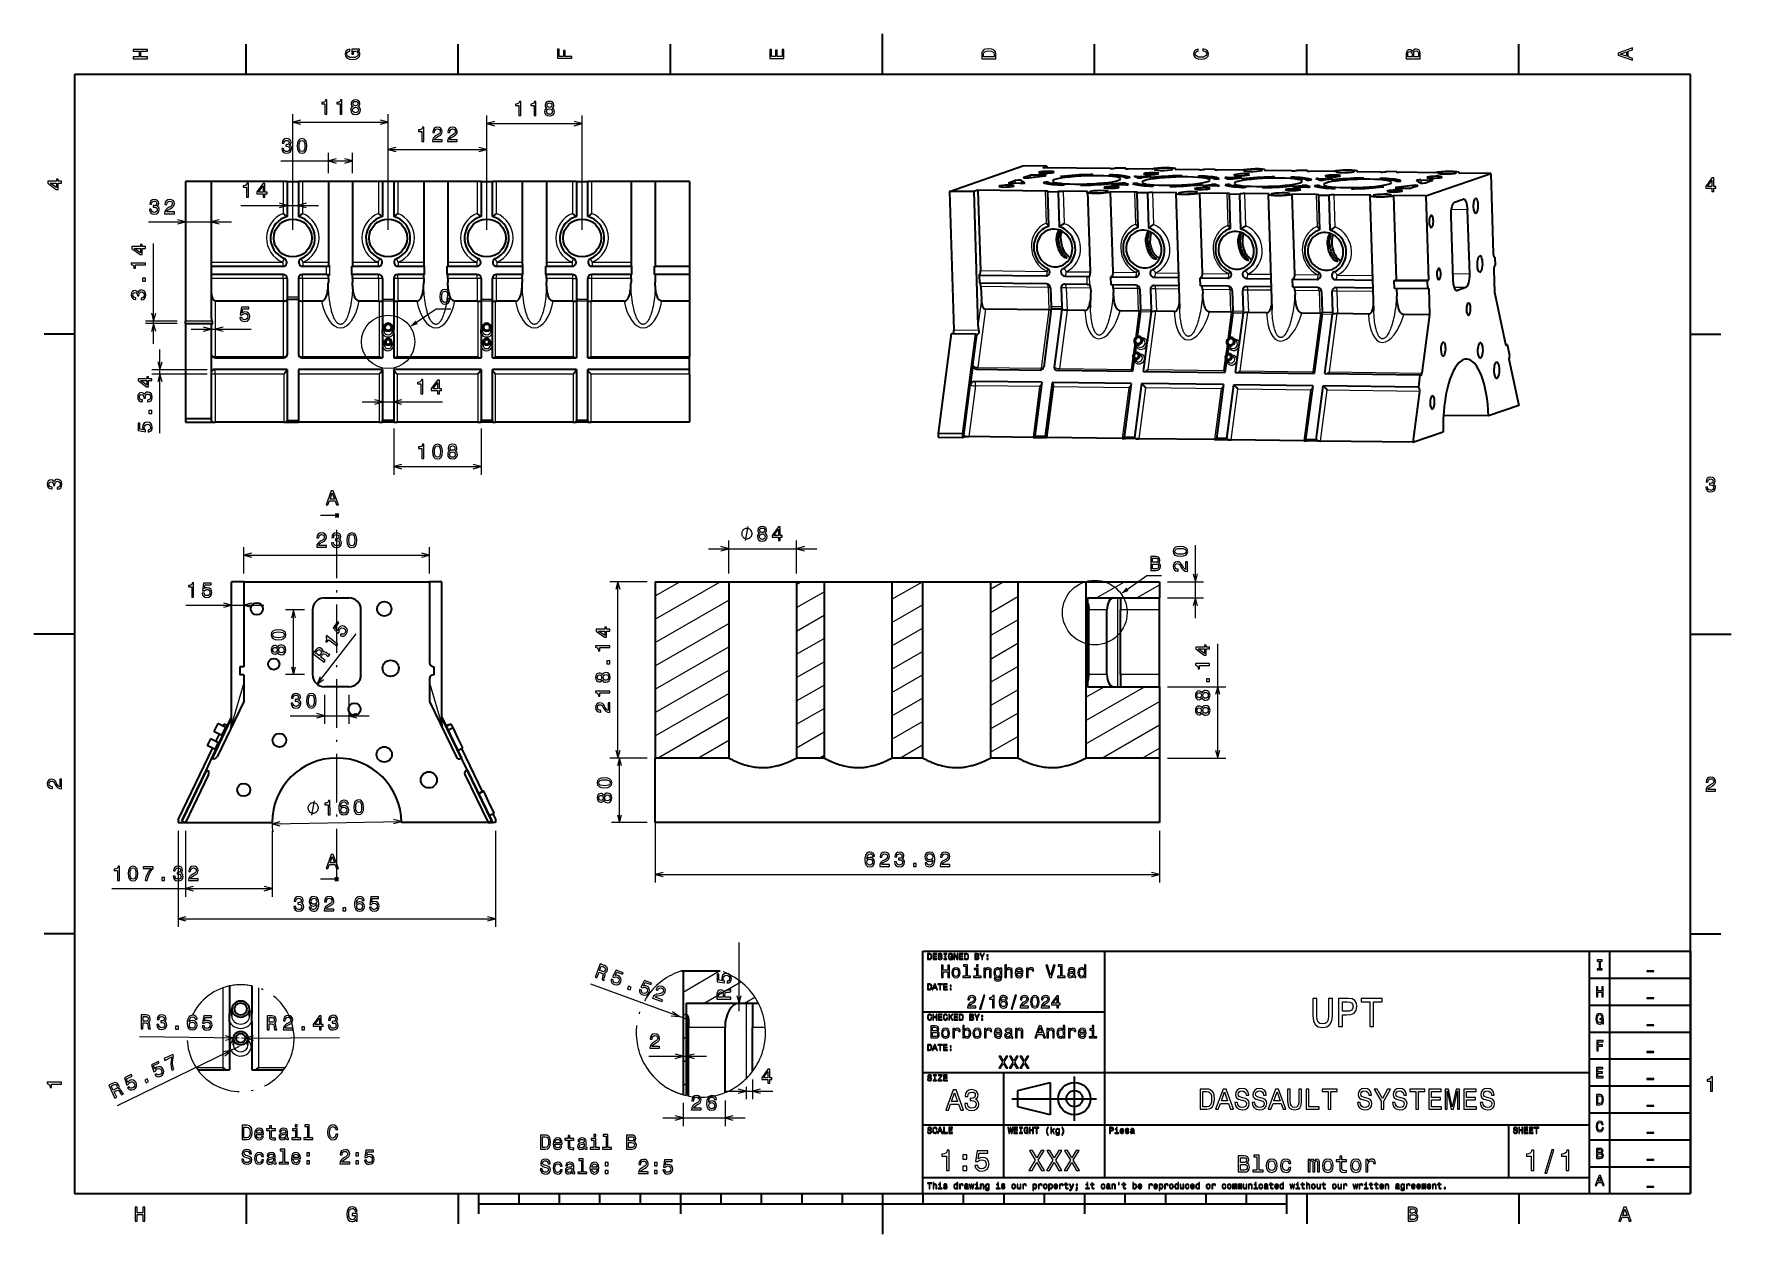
# Model space of a CAD drawing. Extents: x 0 to 420, y 0 to 297.
import ezdxf

# ---------------------------------------------------------------- set-up
doc = ezdxf.new("R2010")
doc.units = 0
doc.linetypes.add('DASHDOT', pattern=[18.5, 12, -3, 0.5, -3])

msp = doc.modelspace()

# ---------------------------------------------------------------- linework, layer by layer
at = {"color": 7, "lineweight": 35, "ltscale": 0.1875}
for p, q in [((52.5, 287), (52.5, 294.5)), ((105, 287), (105, 294.5)), ((157.5, 287), (157.5, 294.5)), ((262.5, 287), (262.5, 294.5)), ((315, 287), (315, 294.5)), ((367.5, 287), (367.5, 294.5)), ((10, 222.7), (2.5, 222.7)), ((410, 222.7), (417.5, 222.7)), ((10, 74.3), (2.5, 74.3)), ((410, 74.3), (417.5, 74.3)), ((52.5, 10), (52.5, 2.5)), ((105, 10), (105, 2.5)), ((315, 10), (315, 2.5)), ((367.5, 10), (367.5, 2.5))]:
    msp.add_line(p, q, dxfattribs=at)
at = {"color": 7, "lineweight": 35, "ltscale": 0.25}
for p, q in [((210, 287), (210, 297)), ((10, 148.5), (0, 148.5)), ((410, 148.5), (420, 148.5)), ((210, 10), (210, 0))]:
    msp.add_line(p, q, dxfattribs=at)
at = {"color": 7, "lineweight": 35}
for p, q in [((410, 287), (10, 287)), ((10, 287), (10, 10)), ((410, 10), (410, 287)), ((37.48, 260.52), (37.48, 225.94)), ((43.88, 260.52), (43.88, 227.14)), ((72.86, 260.52), (72.86, 240.49)), ((78.86, 260.52), (78.86, 240.49)), ((96.46, 260.52), (96.46, 240.49)), ((102.46, 260.52), (102.46, 240.49)), ((120.86, 260.52), (120.86, 240.49)), ((126.86, 260.52), (126.86, 240.49)), ((147.76, 260.52), (147.76, 240.49)), ((153.76, 260.52), (153.76, 239.49)), ((162.27, 260.52), (162.27, 239.49)), ((226.59, 258.04), (227.67, 223.71)), ((232.58, 257.97), (233.63, 224.83)), ((283.55, 229.09), (282.65, 257.56)), ((306.4, 228.8), (305.5, 257.27)), ((331.59, 228.48), (330.69, 256.95)), ((336.49, 257.01), (337.15, 236.13)), ((344.46, 256.91), (345.12, 236.03)), ((37.48, 225.31), (37.48, 201.76)), ((43.88, 225.31), (43.88, 201.76)), ((226.99, 222.85), (223.77, 198.1)), ((232.99, 222.77), (229.76, 198.03)), ((66.26, 216.88), (86.26, 216.88)), ((89.06, 216.88), (110.66, 216.88)), ((113.46, 216.88), (134.26, 216.88)), ((137.06, 216.88), (162.27, 216.88)), ((86.26, 213.99), (65.46, 213.99)), ((110.66, 213.99), (89.06, 213.99)), ((134.26, 213.99), (113.46, 213.99)), ((162.27, 213.99), (137.06, 213.99)), ((294.36, 210.22), (274.13, 210.47)), ((274.52, 213.5), (294.75, 213.25)), ((319.48, 212.93), (343.08, 212.63)), ((342.69, 209.6), (319.08, 209.9)), ((85.46, 200.9), (65.46, 200.9)), ((162.27, 200.9), (137.86, 200.9)), ((341.28, 195.97), (318.42, 196.26)), ((48.93, 126.05), (48.93, 161.44)), ((51.93, 161.44), (97.93, 161.44)), ((51.93, 161.44), (51.93, 140.4)), ((97.93, 161.44), (97.93, 141.4)), ((100.93, 126.05), (100.93, 161.44)), ((100.93, 127.89), (100.93, 161.44)), ((100.93, 127.89), (100.93, 161.44)), ((100.93, 127.89), (100.93, 161.44)), ((153.76, 161.44), (153.76, 117.81)), ((171.93, 161.44), (171.93, 121.44)), ((188.73, 161.44), (188.73, 121.44)), ((195.53, 161.44), (195.53, 121.44)), ((212.33, 161.44), (212.33, 121.44)), ((219.93, 161.44), (219.93, 121.44)), ((236.73, 161.44), (236.73, 121.44)), ((243.53, 161.44), (243.53, 121.44)), ((260.33, 161.44), (260.33, 121.44)), ((260.73, 157.44), (260.73, 135.44)), ((37.47, 101.81), (58.93, 101.81)), ((112.4, 101.81), (90.93, 101.81)), ((278.54, 101.81), (153.76, 101.81)), ((220, 10), (220, 70)), ((220, 70), (410, 70)), ((265, 14), (265, 70)), ((385, 10), (385, 70)), ((390, 10), (390, 70)), ((410, 70), (410, 10)), ((160.63, 65.12), (160.63, 34.49)), ((385, 63.33), (410, 63.33)), ((161.43, 57.12), (161.43, 34.28)), ((220, 55), (265, 55)), ((385, 56.67), (410, 56.67)), ((385, 50), (410, 50)), ((385, 43.33), (410, 43.33)), ((220, 40), (385, 40)), ((240, 14), (240, 40)), ((385, 36.67), (410, 36.67)), ((242, 33.5), (263, 33.5)), ((385, 30), (410, 30)), ((220, 27), (385, 27)), ((385, 23.33), (410, 23.33)), ((220, 14), (385, 14)), ((385, 16.67), (410, 16.67)), ((10, 10), (410, 10)), ((220, 10), (410, 10)), ((110, 7.5), (310, 7.5))]:
    msp.add_line(p, q, dxfattribs=at)
at = {"color": 7, "lineweight": 13}
for p, q in [((64.06, 248.5), (64.06, 277.18)), ((64.06, 275.18), (87.66, 275.18)), ((87.66, 248.5), (87.66, 277.18)), ((112.06, 248.5), (112.06, 276.8)), ((112.06, 274.8), (135.66, 274.8)), ((135.66, 248.5), (135.66, 276.8)), ((87.66, 248.5), (87.66, 270.39)), ((112.06, 248.5), (112.06, 270.39)), ((87.66, 268.39), (112.06, 268.39)), ((28.33, 250.51), (48.88, 250.51)), ((29.61, 220.31), (29.61, 245.18)), ((31.19, 198.2), (31.19, 218.91)), ((137.86, 217.16), (162.27, 217.16)), ((86.26, 213.91), (65.46, 213.91)), ((85.46, 212.84), (65.46, 212.84)), ((110.66, 213.91), (89.06, 213.91)), ((134.26, 213.91), (113.46, 213.91)), ((162.27, 213.91), (137.06, 213.91)), ((162.27, 212.84), (137.86, 212.84)), ((294.35, 210.15), (274.2, 210.41)), ((320.65, 213.36), (343.51, 213.07)), ((342.76, 209.54), (319.15, 209.84)), ((342.92, 208.52), (320.06, 208.81)), ((89.06, 189.93), (110.66, 189.93)), ((51.93, 168), (97.93, 168)), ((166.93, 169.6), (193.73, 169.6)), ((144.53, 117.81), (144.53, 161.44)), ((153.76, 146.37), (171.93, 156.86)), ((268.13, 157.44), (268.13, 135.44)), ((153.76, 140.6), (171.93, 151.09)), ((153.76, 134.82), (171.93, 145.32)), ((292.95, 117.81), (292.95, 146.06)), ((153.76, 129.05), (171.93, 139.54)), ((153.76, 123.28), (171.93, 133.77)), ((260.33, 121.3), (278.54, 131.81)), ((154.29, 117.81), (171.93, 128)), ((153.76, 115.81), (153.76, 86.99)), ((58.94, 101.5), (90.93, 102.13)), ((35.67, 99.81), (35.67, 75.99)), ((114.2, 99.81), (114.2, 75.99)), ((153.76, 88.99), (278.54, 88.99)), ((19.26, 85.49), (58.93, 85.49)), ((35.67, 77.99), (114.2, 77.99)), ((161.78, 53.09), (137.84, 61.83)), ((50.79, 46.43), (20.58, 31.7)), ((50.82, 48.48), (26.09, 48.79)), ((51.39, 48.48), (75.64, 48.61)), ((155.63, 28.73), (176.03, 28.73))]:
    msp.add_line(p, q, dxfattribs=at)
at = {"color": 7, "lineweight": 13, "ltscale": 0.444301}
msp.add_line((61.09, 265.56), (78.86, 265.56), dxfattribs=at)
at = {"color": 7, "lineweight": 13, "ltscale": 0.125944}
for p, q in [((72.86, 262.52), (72.86, 267.56)), ((78.86, 262.52), (78.86, 267.56))]:
    msp.add_line(p, q, dxfattribs=at)
at = {"color": 7, "lineweight": 35, "ltscale": 0.159981}
for p, q in [((43.88, 260.52), (37.48, 260.52)), ((37.48, 225.31), (43.88, 225.31)), ((43.88, 201.76), (37.48, 201.76))]:
    msp.add_line(p, q, dxfattribs=at)
at = {"color": 7, "lineweight": 35, "ltscale": 0.444368}
for p, q in [((61.66, 260.52), (43.88, 260.52)), ((61.66, 237.49), (43.88, 237.49)), ((62.66, 213.99), (44.88, 213.99))]:
    msp.add_line(p, q, dxfattribs=at)
at = {"color": 7, "lineweight": 35, "ltscale": 0.025}
for p, q in [((62.66, 260.52), (61.66, 260.52)), ((66.46, 260.52), (65.46, 260.52)), ((86.26, 260.52), (85.26, 260.52)), ((90.06, 260.52), (89.06, 260.52)), ((110.66, 260.52), (109.66, 260.52)), ((114.46, 260.52), (113.46, 260.52)), ((134.26, 260.52), (133.26, 260.52)), ((138.06, 260.52), (137.06, 260.52)), ((85.26, 230.9), (86.26, 230.9)), ((89.06, 230.9), (90.06, 230.9)), ((109.66, 230.9), (110.66, 230.9)), ((113.46, 230.9), (114.46, 230.9)), ((133.26, 230.9), (134.26, 230.9)), ((137.06, 230.9), (138.06, 230.9)), ((43.88, 200.9), (44.88, 200.9)), ((51.93, 140.4), (50.93, 140.4)), ((51.93, 138.4), (50.93, 138.4))]:
    msp.add_line(p, q, dxfattribs=at)
at = {"color": 7, "lineweight": 13, "ltscale": 0.199698}
for p, q in [((61.66, 260.52), (61.66, 252.54)), ((66.46, 260.52), (66.46, 252.54)), ((85.26, 260.52), (85.26, 252.54)), ((90.06, 260.52), (90.06, 252.54)), ((109.66, 260.52), (109.66, 252.54)), ((114.46, 252.54), (114.46, 260.52)), ((133.26, 260.52), (133.26, 252.54)), ((138.06, 252.54), (138.06, 260.52))]:
    msp.add_line(p, q, dxfattribs=at)
at = {"color": 7, "lineweight": 35, "ltscale": 0.07}
for p, q in [((62.66, 260.52), (65.46, 260.52)), ((89.06, 260.52), (86.26, 260.52)), ((110.66, 260.52), (113.46, 260.52)), ((134.26, 260.52), (137.06, 260.52)), ((62.66, 231.33), (65.46, 231.33)), ((62.66, 201.33), (65.46, 201.33)), ((62.66, 200.9), (65.46, 200.9)), ((89.06, 201.33), (86.26, 201.33)), ((89.06, 200.9), (86.26, 200.9)), ((113.46, 201.33), (110.66, 201.33)), ((113.46, 200.9), (110.66, 200.9)), ((137.06, 201.33), (134.26, 201.33)), ((137.06, 200.9), (134.26, 200.9)), ((104.93, 122.83), (103.71, 125.35)), ((106.15, 120.3), (104.93, 122.83))]:
    msp.add_line(p, q, dxfattribs=at)
at = {"color": 7, "lineweight": 35, "ltscale": 0.217744}
for p, q in [((62.66, 260.52), (62.66, 251.81)), ((65.46, 260.52), (65.46, 251.81)), ((86.26, 260.52), (86.26, 251.81)), ((89.06, 260.52), (89.06, 251.81)), ((110.66, 260.52), (110.66, 251.81)), ((113.46, 251.81), (113.46, 260.52)), ((134.26, 260.52), (134.26, 251.81)), ((137.06, 251.81), (137.06, 260.52))]:
    msp.add_line(p, q, dxfattribs=at)
at = {"color": 7, "lineweight": 35, "ltscale": 0.16}
for p, q in [((72.86, 260.52), (66.46, 260.52)), ((96.46, 260.52), (90.06, 260.52)), ((120.86, 260.52), (114.46, 260.52))]:
    msp.add_line(p, q, dxfattribs=at)
at = {"color": 7, "lineweight": 35, "ltscale": 0.15}
for p, q in [((78.86, 260.52), (72.86, 260.52)), ((102.46, 260.52), (96.46, 260.52)), ((126.86, 260.52), (120.86, 260.52)), ((153.76, 260.52), (147.76, 260.52)), ((71.93, 157.44), (77.93, 157.44)), ((77.93, 135.44), (71.93, 135.44))]:
    msp.add_line(p, q, dxfattribs=at)
at = {"color": 7, "lineweight": 35, "ltscale": 0.160001}
msp.add_line((85.26, 260.52), (78.86, 260.52), dxfattribs=at)
at = {"color": 7, "lineweight": 35, "ltscale": 0.179999}
msp.add_line((109.66, 260.52), (102.46, 260.52), dxfattribs=at)
at = {"color": 7, "lineweight": 35, "ltscale": 0.159999}
msp.add_line((133.26, 260.52), (126.86, 260.52), dxfattribs=at)
at = {"color": 7, "lineweight": 35, "ltscale": 0.242501}
msp.add_line((147.76, 260.52), (138.06, 260.52), dxfattribs=at)
at = {"color": 7, "lineweight": 35, "ltscale": 0.212749}
msp.add_line((162.27, 260.52), (153.76, 260.52), dxfattribs=at)
at = {"color": 7, "lineweight": 35, "ltscale": 0.479031}
msp.add_line((226.59, 258.04), (244.69, 264.32), dxfattribs=at)
at = {"color": 7, "lineweight": 35, "ltscale": 0.041623}
for p, q in [((241.2, 260.16), (242.78, 260.7)), ((246.51, 262), (244.94, 261.45)), ((346.15, 260.73), (344.58, 260.18))]:
    msp.add_line(p, q, dxfattribs=at)
at = {"color": 7, "lineweight": 13, "ltscale": 0.016659}
msp.add_line((242.78, 260.7), (242.8, 260.04), dxfattribs=at)
at = {"color": 7, "lineweight": 35, "ltscale": 0.025918}
for p, q in [((244.31, 260.73), (245.17, 260.16)), ((343.04, 260.15), (342.18, 260.73))]:
    msp.add_line(p, q, dxfattribs=at)
at = {"color": 7, "lineweight": 13, "ltscale": 0.017809}
msp.add_line((244.31, 260.73), (244.34, 260.02), dxfattribs=at)
at = {"color": 7, "lineweight": 35, "ltscale": 0.149909}
msp.add_line((250.69, 264.24), (244.69, 264.32), dxfattribs=at)
at = {"color": 7, "lineweight": 13, "ltscale": 0.00166}
for p, q in [((244.94, 261.45), (244.94, 261.39)), ((241.2, 260.16), (241.2, 260.09))]:
    msp.add_line(p, q, dxfattribs=at)
at = {"color": 7, "lineweight": 35, "ltscale": 0.10102}
msp.add_line((246.2, 261.39), (250.21, 261.9), dxfattribs=at)
at = {"color": 7, "lineweight": 13, "ltscale": 0.014229}
msp.add_line((246.51, 262), (246.53, 261.43), dxfattribs=at)
at = {"color": 7, "lineweight": 35, "ltscale": 0.060876}
for p, q in [((249.98, 262.05), (247.54, 262.09)), ((244.11, 260.02), (241.67, 260.05))]:
    msp.add_line(p, q, dxfattribs=at)
at = {"color": 7, "lineweight": 13, "ltscale": 0.013116}
msp.add_line((247.54, 262.09), (247.56, 261.56), dxfattribs=at)
at = {"color": 7, "lineweight": 35, "ltscale": 0.027015}
msp.add_line((249.67, 263.89), (250.69, 264.24), dxfattribs=at)
at = {"color": 7, "lineweight": 35, "ltscale": 0.416176}
for p, q in [((266.31, 263.68), (249.67, 263.89)), ((250.24, 258.11), (233.6, 258.32)), ((250.62, 235.12), (233.97, 235.33)), ((249.41, 210.79), (232.76, 211))]:
    msp.add_line(p, q, dxfattribs=at)
at = {"color": 7, "lineweight": 13, "ltscale": 0.00456}
msp.add_line((249.98, 262.05), (249.98, 261.87), dxfattribs=at)
at = {"color": 7, "lineweight": 35, "ltscale": 0.009182}
msp.add_line((250.69, 264.24), (250.7, 263.88), dxfattribs=at)
at = {"color": 7, "lineweight": 13, "ltscale": 0.003133}
for p, q in [((254.35, 261.75), (254.36, 261.62)), ((276.45, 261.47), (276.46, 261.34)), ((299.3, 261.18), (299.31, 261.05)), ((321.41, 260.9), (321.41, 260.77))]:
    msp.add_line(p, q, dxfattribs=at)
at = {"color": 7, "lineweight": 13, "ltscale": 0.003756}
for p, q in [((261.46, 262.19), (261.46, 262.04)), ((283.56, 261.91), (283.56, 261.76)), ((306.41, 261.62), (306.41, 261.47)), ((328.51, 261.33), (328.51, 261.18))]:
    msp.add_line(p, q, dxfattribs=at)
at = {"color": 7, "lineweight": 13, "ltscale": 0.004857}
for p, q in [((267.02, 262.12), (267.03, 261.92)), ((289.13, 261.84), (289.13, 261.64)), ((334.08, 261.26), (334.08, 261.07))]:
    msp.add_line(p, q, dxfattribs=at)
at = {"color": 7, "lineweight": 35, "ltscale": 0.065559}
for p, q in [((270.22, 263.75), (267.6, 263.79)), ((292.32, 263.47), (289.7, 263.51)), ((315.17, 263.18), (312.55, 263.22)), ((337.27, 262.9), (334.65, 262.93)), ((250.83, 257.98), (253.45, 257.94)), ((275.56, 257.66), (272.93, 257.69)), ((295.78, 257.4), (298.41, 257.37)), ((317.88, 257.12), (320.51, 257.09)), ((251.78, 229.01), (254.4, 228.98)), ((247.67, 197.48), (250.29, 197.45)), ((248, 197.16), (250.62, 197.13)), ((272.39, 197.17), (269.77, 197.2)), ((272.72, 196.84), (270.1, 196.88)), ((295.24, 196.88), (292.62, 196.91)), ((295.57, 196.55), (292.95, 196.59)), ((317.35, 196.59), (314.72, 196.63)), ((317.67, 196.27), (315.05, 196.31))]:
    msp.add_line(p, q, dxfattribs=at)
at = {"color": 7, "lineweight": 35, "ltscale": 0.002075}
for p, q in [((270.22, 263.75), (270.22, 263.67)), ((292.32, 263.47), (292.32, 263.39)), ((315.17, 263.18), (315.17, 263.1)), ((337.27, 262.9), (337.28, 262.82))]:
    msp.add_line(p, q, dxfattribs=at)
at = {"color": 7, "lineweight": 35, "ltscale": 0.149849}
for p, q in [((276.8, 263.55), (270.81, 263.62)), ((288.41, 263.4), (282.42, 263.47)), ((333.37, 262.83), (327.37, 262.9)), ((260.73, 257.98), (254.74, 258.05))]:
    msp.add_line(p, q, dxfattribs=at)
at = {"color": 7, "lineweight": 13, "ltscale": 0.000967126}
for p, q in [((271.18, 261.54), (271.18, 261.5)), ((293.28, 261.25), (293.28, 261.21)), ((316.13, 260.96), (316.13, 260.92)), ((338.23, 260.68), (338.24, 260.64))]:
    msp.add_line(p, q, dxfattribs=at)
at = {"color": 7, "lineweight": 35, "ltscale": 0.018912}
for p, q in [((273.02, 261.44), (272.3, 261.69)), ((317.97, 260.86), (317.25, 261.12)), ((270.85, 259.76), (270.14, 260.01)), ((292.61, 259.73), (293.33, 259.47)), ((315.8, 259.19), (315.09, 259.44))]:
    msp.add_line(p, q, dxfattribs=at)
at = {"color": 7, "lineweight": 35, "ltscale": 0.08429}
for p, q in [((272.83, 261.76), (276.2, 261.72)), ((298.67, 261.43), (295.3, 261.48)), ((317.78, 261.19), (321.15, 261.15)), ((266.96, 259.73), (270.33, 259.69)), ((292.8, 259.4), (289.43, 259.44)), ((311.91, 259.16), (315.28, 259.11))]:
    msp.add_line(p, q, dxfattribs=at)
at = {"color": 7, "lineweight": 13, "ltscale": 0.006534}
msp.add_line((272.83, 261.76), (272.83, 261.5), dxfattribs=at)
at = {"color": 7, "lineweight": 35, "ltscale": 0.051871}
for p, q in [((276.27, 261.64), (274.21, 261.42)), ((296.68, 261.14), (298.74, 261.35)), ((321.22, 261.07), (319.16, 260.85)), ((268.95, 260.03), (266.88, 259.81)), ((289.36, 259.52), (291.42, 259.74)), ((313.9, 259.45), (311.84, 259.24))]:
    msp.add_line(p, q, dxfattribs=at)
at = {"color": 7, "lineweight": 13, "ltscale": 0.002227}
for p, q in [((276.2, 261.72), (276.2, 261.63)), ((298.67, 261.43), (298.68, 261.35)), ((321.15, 261.15), (321.15, 261.06))]:
    msp.add_line(p, q, dxfattribs=at)
at = {"color": 7, "lineweight": 35, "ltscale": 0.003327}
for p, q in [((282.61, 263.47), (282.61, 263.6)), ((304.71, 263.19), (304.71, 263.32)), ((327.57, 262.9), (327.56, 263.03)), ((352.76, 262.58), (352.75, 262.71))]:
    msp.add_line(p, q, dxfattribs=at)
at = {"color": 7, "lineweight": 35, "ltscale": 0.14985}
for p, q in [((298.9, 263.26), (292.91, 263.34)), ((321.75, 262.97), (315.76, 263.05)), ((272.35, 257.83), (266.35, 257.9)), ((282.83, 257.69), (276.84, 257.77)), ((305.68, 257.4), (299.69, 257.48))]:
    msp.add_line(p, q, dxfattribs=at)
at = {"color": 7, "lineweight": 35, "ltscale": 0.018913}
msp.add_line((294.78, 261.4), (295.49, 261.15), dxfattribs=at)
at = {"color": 7, "lineweight": 13, "ltscale": 0.006533}
for p, q in [((295.3, 261.48), (295.31, 261.22)), ((317.78, 261.19), (317.78, 260.93))]:
    msp.add_line(p, q, dxfattribs=at)
at = {"color": 7, "lineweight": 35, "ltscale": 0.168579}
msp.add_line((311.26, 263.11), (304.52, 263.19), dxfattribs=at)
at = {"color": 7, "lineweight": 13, "ltscale": 0.004856}
msp.add_line((311.98, 261.55), (311.98, 261.35), dxfattribs=at)
at = {"color": 7, "lineweight": 35, "ltscale": 0.227116}
for p, q in [((346.94, 262.65), (337.86, 262.77)), ((330.88, 257.08), (321.79, 257.2))]:
    msp.add_line(p, q, dxfattribs=at)
at = {"color": 7, "lineweight": 35, "ltscale": 0.060877}
for p, q in [((343.25, 260.87), (345.68, 260.84)), ((337.38, 258.83), (339.82, 258.8))]:
    msp.add_line(p, q, dxfattribs=at)
at = {"color": 7, "lineweight": 13, "ltscale": 0.018959}
msp.add_line((343.25, 260.87), (343.27, 260.11), dxfattribs=at)
at = {"color": 7, "lineweight": 35, "ltscale": 0.425165}
msp.add_line((344.46, 256.91), (360.53, 262.48), dxfattribs=at)
at = {"color": 7, "lineweight": 13, "ltscale": 0.006661}
msp.add_line((345.68, 260.84), (345.69, 260.57), dxfattribs=at)
at = {"color": 7, "lineweight": 35, "ltscale": 0.199252}
for p, q in [((360.53, 262.48), (352.56, 262.58)), ((344.46, 256.91), (336.49, 257.01)), ((337.15, 236.13), (345.12, 236.03))]:
    msp.add_line(p, q, dxfattribs=at)
at = {"color": 7, "lineweight": 35, "ltscale": 0.497473}
for p, q in [((360.53, 262.48), (361.16, 242.59)), ((260.73, 257.98), (261.36, 238.09)), ((266.35, 257.9), (266.98, 238.01)), ((288.45, 257.62), (289.08, 237.73)), ((311.3, 257.33), (311.93, 237.44))]:
    msp.add_line(p, q, dxfattribs=at)
at = {"color": 7, "lineweight": 35, "ltscale": 0.149754}
msp.add_line((232.58, 257.97), (226.59, 258.04), dxfattribs=at)
at = {"color": 7, "lineweight": 35, "ltscale": 0.027016}
msp.add_line((233.6, 258.32), (232.58, 257.97), dxfattribs=at)
at = {"color": 7, "lineweight": 35, "ltscale": 0.497472}
msp.add_line((233.6, 258.32), (234.23, 238.43), dxfattribs=at)
at = {"color": 7, "lineweight": 13, "ltscale": 0.00076333}
msp.add_line((245.17, 260.16), (245.18, 260.13), dxfattribs=at)
at = {"color": 7, "lineweight": 13, "ltscale": 0.198313}
for p, q in [((250.24, 258.11), (250.5, 250.18)), ((254.74, 258.05), (254.99, 250.12)), ((272.35, 257.83), (272.6, 249.9)), ((276.84, 257.77), (277.09, 249.84)), ((295.2, 257.54), (295.45, 249.61)), ((299.94, 249.55), (299.69, 257.48)), ((317.3, 257.25), (317.55, 249.33)), ((322.04, 249.27), (321.79, 257.2))]:
    msp.add_line(p, q, dxfattribs=at)
at = {"color": 7, "lineweight": 35, "ltscale": 0.216234}
for p, q in [((250.83, 257.98), (251.11, 249.33)), ((253.45, 257.94), (253.73, 249.3)), ((272.93, 257.69), (273.21, 249.05)), ((275.56, 257.66), (275.83, 249.02)), ((295.78, 257.4), (296.06, 248.76)), ((298.68, 248.72), (298.41, 257.37)), ((317.88, 257.12), (318.16, 248.48)), ((320.78, 248.44), (320.51, 257.09))]:
    msp.add_line(p, q, dxfattribs=at)
at = {"color": 7, "lineweight": 13, "ltscale": 0.009513}
for p, q in [((251.11, 260.27), (251.12, 259.89)), ((273.21, 259.99), (273.22, 259.61)), ((296.06, 259.7), (296.07, 259.32)), ((318.16, 259.42), (318.17, 259.04))]:
    msp.add_line(p, q, dxfattribs=at)
at = {"color": 7, "lineweight": 13, "ltscale": 0.003039}
for p, q in [((254.78, 259.76), (254.79, 259.64)), ((276.88, 259.48), (276.89, 259.36)), ((299.73, 259.19), (299.74, 259.06)), ((321.84, 258.9), (321.84, 258.78))]:
    msp.add_line(p, q, dxfattribs=at)
at = {"color": 7, "lineweight": 13, "ltscale": 0.003783}
for p, q in [((259.7, 259.7), (259.71, 259.54)), ((281.81, 259.41), (281.81, 259.26)), ((304.66, 259.12), (304.66, 258.97)), ((326.76, 258.84), (326.76, 258.69))]:
    msp.add_line(p, q, dxfattribs=at)
at = {"color": 7, "lineweight": 13, "ltscale": 0.004424}
for p, q in [((265.98, 260.08), (265.99, 259.91)), ((310.93, 259.51), (310.94, 259.33))]:
    msp.add_line(p, q, dxfattribs=at)
at = {"color": 7, "lineweight": 13, "ltscale": 0.001998}
for p, q in [((266.88, 259.81), (266.89, 259.73)), ((289.36, 259.52), (289.36, 259.44)), ((311.84, 259.24), (311.84, 259.16))]:
    msp.add_line(p, q, dxfattribs=at)
at = {"color": 7, "lineweight": 13, "ltscale": 0.008092}
for p, q in [((268.95, 260.03), (268.96, 259.7)), ((270.14, 260.01), (270.15, 259.69)), ((291.42, 259.74), (291.43, 259.42))]:
    msp.add_line(p, q, dxfattribs=at)
at = {"color": 7, "lineweight": 13, "ltscale": 0.000680877}
for p, q in [((270.85, 259.76), (270.85, 259.73)), ((315.8, 259.19), (315.8, 259.16))]:
    msp.add_line(p, q, dxfattribs=at)
at = {"color": 7, "lineweight": 13, "ltscale": 0.004425}
for p, q in [((288.08, 259.8), (288.09, 259.63)), ((333.03, 259.23), (333.04, 259.05))]:
    msp.add_line(p, q, dxfattribs=at)
at = {"color": 7, "lineweight": 35, "ltscale": 0.16858}
msp.add_line((295.2, 257.54), (288.45, 257.62), dxfattribs=at)
at = {"color": 7, "lineweight": 13, "ltscale": 0.008093}
for p, q in [((292.61, 259.73), (292.62, 259.4)), ((313.9, 259.45), (313.91, 259.13)), ((315.09, 259.44), (315.1, 259.12))]:
    msp.add_line(p, q, dxfattribs=at)
at = {"color": 7, "lineweight": 13, "ltscale": 0.000680902}
msp.add_line((293.33, 259.47), (293.33, 259.45), dxfattribs=at)
at = {"color": 7, "lineweight": 35, "ltscale": 0.149848}
msp.add_line((317.3, 257.25), (311.3, 257.33), dxfattribs=at)
at = {"color": 7, "lineweight": 35, "ltscale": 0.101019}
msp.add_line((341.16, 259.5), (337.15, 258.99), dxfattribs=at)
at = {"color": 7, "lineweight": 13, "ltscale": 0.003637}
msp.add_line((337.15, 258.99), (337.16, 258.84), dxfattribs=at)
at = {"color": 7, "lineweight": 35, "ltscale": 0.041622}
msp.add_line((340.84, 258.89), (342.42, 259.43), dxfattribs=at)
at = {"color": 7, "lineweight": 13, "ltscale": 0.012431}
msp.add_line((341.16, 259.5), (341.17, 259), dxfattribs=at)
at = {"color": 7, "lineweight": 13, "ltscale": 0.481656}
msp.add_line((51.19, 254.58), (70.46, 254.58), dxfattribs=at)
at = {"color": 7, "lineweight": 35, "ltscale": 0.397226}
for p, q in [((350.62, 252.02), (351.12, 236.14)), ((355.32, 237.59), (354.81, 253.47))]:
    msp.add_line(p, q, dxfattribs=at)
at = {"color": 7, "lineweight": 13, "ltscale": 0.102595}
msp.add_line((354.81, 253.47), (350.71, 253.52), dxfattribs=at)
at = {"color": 7, "lineweight": 35, "ltscale": 0.055456}
for p, q in [((351.58, 255.36), (353.67, 256.09)), ((354.36, 234.25), (352.27, 233.52))]:
    msp.add_line(p, q, dxfattribs=at)
at = {"color": 7, "lineweight": 13, "ltscale": 0.442427}
msp.add_line((43.88, 240.49), (61.58, 240.49), dxfattribs=at)
at = {"color": 7, "lineweight": 35, "ltscale": 0.442427}
msp.add_line((43.88, 239.49), (61.58, 239.49), dxfattribs=at)
at = {"color": 7, "lineweight": 13, "ltscale": 0.025}
for p, q in [((61.58, 240.49), (61.96, 241.41)), ((61.58, 240.49), (61.58, 239.49)), ((66.54, 240.49), (66.15, 241.41)), ((66.54, 240.49), (66.54, 239.49)), ((85.18, 240.49), (85.56, 241.41)), ((85.18, 240.49), (85.18, 239.49)), ((90.14, 240.49), (89.75, 241.41)), ((90.14, 240.49), (90.14, 239.49)), ((109.58, 240.49), (109.96, 241.41)), ((109.58, 240.49), (109.58, 239.49)), ((114.54, 240.49), (114.15, 241.41)), ((114.54, 240.49), (114.54, 239.49)), ((133.18, 240.49), (133.56, 241.41)), ((133.18, 240.49), (133.18, 239.49)), ((138.14, 240.49), (137.75, 241.41)), ((138.14, 240.49), (138.14, 239.49)), ((61.66, 236.49), (61.66, 237.49)), ((62.66, 236.49), (61.66, 236.49)), ((66.46, 236.49), (65.46, 236.49)), ((66.46, 236.49), (66.46, 237.49)), ((85.26, 236.49), (85.26, 237.49)), ((86.26, 236.49), (85.26, 236.49)), ((90.06, 236.49), (89.06, 236.49)), ((90.06, 236.49), (90.06, 237.49)), ((109.66, 236.49), (109.66, 237.49)), ((110.66, 236.49), (109.66, 236.49)), ((114.46, 236.49), (113.46, 236.49)), ((114.46, 236.49), (114.46, 237.49)), ((133.26, 237.49), (133.26, 236.49)), ((133.26, 236.49), (134.26, 236.49)), ((138.06, 236.49), (137.06, 236.49)), ((138.06, 236.49), (138.06, 237.49))]:
    msp.add_line(p, q, dxfattribs=at)
at = {"color": 7, "lineweight": 13, "ltscale": 0.15806}
for p, q in [((66.54, 240.49), (72.86, 240.49)), ((78.86, 240.49), (85.18, 240.49)), ((90.14, 240.49), (96.46, 240.49)), ((114.54, 240.49), (120.86, 240.49))]:
    msp.add_line(p, q, dxfattribs=at)
at = {"color": 7, "lineweight": 35, "ltscale": 0.146457}
msp.add_line((66.54, 239.49), (72.39, 239.49), dxfattribs=at)
at = {"color": 7, "lineweight": 13, "ltscale": 0.05}
msp.add_line((72.39, 237.49), (72.39, 239.49), dxfattribs=at)
at = {"color": 7, "lineweight": 13, "ltscale": 0.056699}
msp.add_line((73.26, 237.35), (73.26, 239.62), dxfattribs=at)
at = {"color": 7, "lineweight": 35, "ltscale": 0.05}
for p, q in [((78.69, 237.49), (78.69, 239.49)), ((96.63, 237.49), (96.63, 239.49)), ((102.29, 237.49), (102.29, 239.49)), ((121.03, 237.49), (121.03, 239.49)), ((126.69, 237.49), (126.69, 239.49)), ((147.93, 237.49), (147.93, 239.49)), ((153.59, 237.49), (153.59, 239.49)), ((162.27, 239.49), (162.27, 237.49)), ((50.93, 140.4), (50.93, 138.4)), ((98.93, 140.4), (98.93, 138.4)), ((47.31, 125.44), (45.51, 126.31)), ((47.31, 125.44), (45.51, 126.31)), ((45.48, 121.66), (43.68, 122.53)), ((45.48, 121.66), (43.68, 122.53)), ((46.35, 123.46), (44.55, 124.33)), ((45.81, 123.72), (44.94, 121.92)), ((44.7, 120.04), (42.9, 120.91))]:
    msp.add_line(p, q, dxfattribs=at)
at = {"color": 7, "lineweight": 35, "ltscale": 0.16235}
msp.add_line((78.69, 239.49), (85.18, 239.49), dxfattribs=at)
at = {"color": 7, "lineweight": 35, "ltscale": 0.162349}
for p, q in [((90.14, 239.49), (96.63, 239.49)), ((114.54, 239.49), (121.03, 239.49))]:
    msp.add_line(p, q, dxfattribs=at)
at = {"color": 7, "lineweight": 35, "ltscale": 0.182348}
msp.add_line((102.29, 239.49), (109.58, 239.49), dxfattribs=at)
at = {"color": 7, "lineweight": 13, "ltscale": 0.178058}
msp.add_line((102.46, 240.49), (109.58, 240.49), dxfattribs=at)
at = {"color": 7, "lineweight": 35, "ltscale": 0.162348}
msp.add_line((126.69, 239.49), (133.18, 239.49), dxfattribs=at)
at = {"color": 7, "lineweight": 13, "ltscale": 0.158059}
msp.add_line((126.86, 240.49), (133.18, 240.49), dxfattribs=at)
at = {"color": 7, "lineweight": 13, "ltscale": 0.240561}
msp.add_line((138.14, 240.49), (147.76, 240.49), dxfattribs=at)
at = {"color": 7, "lineweight": 35, "ltscale": 0.24485}
msp.add_line((138.14, 239.49), (147.93, 239.49), dxfattribs=at)
at = {"color": 7, "lineweight": 35, "ltscale": 0.217039}
for p, q in [((153.59, 239.49), (162.27, 239.49)), ((162.27, 237.49), (153.59, 237.49))]:
    msp.add_line(p, q, dxfattribs=at)
at = {"color": 7, "lineweight": 13, "ltscale": 0.008566}
for p, q in [((255.35, 241.97), (255.36, 241.62)), ((277.45, 241.68), (277.46, 241.34)), ((300.3, 241.39), (300.31, 241.05)), ((322.4, 241.11), (322.41, 240.77))]:
    msp.add_line(p, q, dxfattribs=at)
at = {"color": 7, "lineweight": 35, "ltscale": 0.0022}
msp.add_line((361.54, 241.72), (361.45, 241.72), dxfattribs=at)
at = {"color": 7, "lineweight": 35, "ltscale": 0.049653}
for p, q in [((361.54, 241.72), (361.6, 239.73)), ((233.91, 237.32), (233.97, 235.33)), ((266.56, 234.92), (266.5, 236.9)), ((311.52, 234.35), (311.45, 236.33)), ((336.71, 234.02), (336.64, 236.01)), ((344.77, 235.91), (344.84, 233.92))]:
    msp.add_line(p, q, dxfattribs=at)
at = {"color": 7, "lineweight": 13, "ltscale": 0.444368}
for p, q in [((61.66, 236.49), (43.88, 236.49)), ((62.66, 213.91), (44.88, 213.91))]:
    msp.add_line(p, q, dxfattribs=at)
at = {"color": 7, "lineweight": 13, "ltscale": 0.139768}
for p, q in [((61.66, 236.49), (61.66, 230.9)), ((66.46, 236.49), (66.46, 230.9)), ((85.26, 236.49), (85.26, 230.9)), ((90.06, 236.49), (90.06, 230.9)), ((109.66, 236.49), (109.66, 230.9)), ((114.46, 230.9), (114.46, 236.49)), ((133.26, 236.49), (133.26, 230.9)), ((138.06, 230.9), (138.06, 236.49))]:
    msp.add_line(p, q, dxfattribs=at)
at = {"color": 7, "lineweight": 35, "ltscale": 0.114768}
for p, q in [((62.66, 236.49), (62.66, 231.9)), ((65.46, 236.49), (65.46, 231.9))]:
    msp.add_line(p, q, dxfattribs=at)
at = {"color": 7, "lineweight": 35, "ltscale": 0.148397}
msp.add_line((72.39, 237.49), (66.46, 237.49), dxfattribs=at)
at = {"color": 7, "lineweight": 13, "ltscale": 0.16}
for p, q in [((72.86, 236.49), (66.46, 236.49)), ((96.46, 236.49), (90.06, 236.49)), ((120.86, 236.49), (114.46, 236.49))]:
    msp.add_line(p, q, dxfattribs=at)
at = {"color": 7, "lineweight": 35, "ltscale": 0.024633}
for p, q in [((72.86, 236.49), (72.86, 235.5)), ((78.86, 236.49), (78.86, 235.5)), ((96.46, 236.49), (96.46, 235.5)), ((102.46, 236.49), (102.46, 235.5)), ((120.86, 236.49), (120.86, 235.5)), ((126.86, 236.49), (126.86, 235.5)), ((147.76, 236.49), (147.76, 235.5))]:
    msp.add_line(p, q, dxfattribs=at)
at = {"color": 7, "lineweight": 35, "ltscale": 0.16429}
for p, q in [((85.26, 237.49), (78.69, 237.49)), ((121.03, 237.49), (114.46, 237.49))]:
    msp.add_line(p, q, dxfattribs=at)
at = {"color": 7, "lineweight": 13, "ltscale": 0.160001}
msp.add_line((85.26, 236.49), (78.86, 236.49), dxfattribs=at)
at = {"color": 7, "lineweight": 35, "ltscale": 0.128345}
for p, q in [((86.26, 236.49), (86.26, 231.35)), ((89.06, 236.49), (89.06, 231.35)), ((110.66, 236.49), (110.66, 231.35)), ((113.46, 231.35), (113.46, 236.49)), ((134.26, 236.49), (134.26, 231.35)), ((137.06, 231.35), (137.06, 236.49))]:
    msp.add_line(p, q, dxfattribs=at)
at = {"color": 7, "lineweight": 35, "ltscale": 0.164289}
for p, q in [((96.63, 237.49), (90.06, 237.49)), ((133.26, 237.49), (126.69, 237.49))]:
    msp.add_line(p, q, dxfattribs=at)
at = {"color": 7, "lineweight": 35, "ltscale": 0.184288}
msp.add_line((109.66, 237.49), (102.29, 237.49), dxfattribs=at)
at = {"color": 7, "lineweight": 13, "ltscale": 0.179999}
msp.add_line((109.66, 236.49), (102.46, 236.49), dxfattribs=at)
at = {"color": 7, "lineweight": 13, "ltscale": 0.159999}
msp.add_line((133.26, 236.49), (126.86, 236.49), dxfattribs=at)
at = {"color": 7, "lineweight": 35, "ltscale": 0.24679}
msp.add_line((147.93, 237.49), (138.06, 237.49), dxfattribs=at)
at = {"color": 7, "lineweight": 13, "ltscale": 0.242501}
msp.add_line((147.76, 236.49), (138.06, 236.49), dxfattribs=at)
at = {"color": 7, "lineweight": 35, "ltscale": 0.049633}
msp.add_line((153.76, 237.49), (153.76, 235.5), dxfattribs=at)
at = {"color": 7, "lineweight": 35, "ltscale": 0.164768}
for p, q in [((162.27, 237.49), (162.27, 230.9)), ((51.93, 138.4), (51.93, 131.81))]:
    msp.add_line(p, q, dxfattribs=at)
at = {"color": 7, "lineweight": 35, "ltscale": 0.414359}
msp.add_line((233.91, 237.32), (250.48, 237.11), dxfattribs=at)
at = {"color": 7, "lineweight": 13, "ltscale": 0.414358}
msp.add_line((234.23, 238.43), (250.8, 238.22), dxfattribs=at)
at = {"color": 7, "lineweight": 35, "ltscale": 0.137166}
msp.add_line((255.12, 237.05), (260.61, 236.98), dxfattribs=at)
at = {"color": 7, "lineweight": 13, "ltscale": 0.148032}
msp.add_line((255.44, 238.16), (261.36, 238.09), dxfattribs=at)
at = {"color": 7, "lineweight": 13, "ltscale": 0.049653}
msp.add_line((260.67, 234.99), (260.61, 236.98), dxfattribs=at)
at = {"color": 7, "lineweight": 13, "ltscale": 0.056306}
msp.add_line((261.31, 234.79), (261.24, 237.04), dxfattribs=at)
at = {"color": 7, "lineweight": 35, "ltscale": 0.152049}
for p, q in [((266.5, 236.9), (272.58, 236.83)), ((277.22, 236.77), (283.31, 236.69)), ((300.07, 236.48), (306.16, 236.4)), ((311.45, 236.33), (317.53, 236.25))]:
    msp.add_line(p, q, dxfattribs=at)
at = {"color": 7, "lineweight": 13, "ltscale": 0.148033}
msp.add_line((266.98, 238.01), (272.9, 237.94), dxfattribs=at)
at = {"color": 7, "lineweight": 13, "ltscale": 0.1432}
for p, q in [((277.54, 237.88), (283.27, 237.81)), ((300.39, 237.59), (306.12, 237.52))]:
    msp.add_line(p, q, dxfattribs=at)
at = {"color": 7, "lineweight": 35, "ltscale": 0.049654}
msp.add_line((288.67, 234.64), (288.6, 236.62), dxfattribs=at)
at = {"color": 7, "lineweight": 35, "ltscale": 0.170779}
msp.add_line((288.6, 236.62), (295.43, 236.53), dxfattribs=at)
at = {"color": 7, "lineweight": 13, "ltscale": 0.166762}
msp.add_line((289.08, 237.73), (295.75, 237.65), dxfattribs=at)
at = {"color": 7, "lineweight": 13, "ltscale": 0.148031}
msp.add_line((311.93, 237.44), (317.85, 237.37), dxfattribs=at)
at = {"color": 7, "lineweight": 35, "ltscale": 0.229315}
msp.add_line((322.18, 236.19), (331.35, 236.08), dxfattribs=at)
at = {"color": 7, "lineweight": 13, "ltscale": 0.220466}
msp.add_line((322.49, 237.31), (331.31, 237.2), dxfattribs=at)
at = {"color": 7, "lineweight": 35, "ltscale": 0.20327}
msp.add_line((336.64, 236.01), (344.77, 235.91), dxfattribs=at)
at = {"color": 7, "lineweight": 35, "ltscale": 0.009242}
msp.add_line((345.12, 236.03), (344.77, 235.91), dxfattribs=at)
at = {"color": 7, "lineweight": 13, "ltscale": 0.105994}
msp.add_line((355.32, 237.59), (351.08, 237.65), dxfattribs=at)
at = {"color": 7, "lineweight": 35, "ltscale": 0.138799}
msp.add_line((361.29, 238.62), (361.46, 233.07), dxfattribs=at)
at = {"color": 7, "lineweight": 13, "ltscale": 0.07}
for p, q in [((62.66, 231.9), (65.46, 231.9)), ((86.26, 231.35), (89.06, 231.35)), ((110.66, 231.35), (113.46, 231.35)), ((134.26, 231.35), (137.06, 231.35)), ((86.26, 230.92), (89.06, 230.92)), ((110.66, 230.92), (113.46, 230.92)), ((134.26, 230.92), (137.06, 230.92))]:
    msp.add_line(p, q, dxfattribs=at)
at = {"color": 7, "lineweight": 35, "ltscale": 0.343353}
for p, q in [((62.66, 231.33), (62.66, 217.6)), ((65.46, 231.33), (65.46, 217.6)), ((162.27, 230.9), (162.27, 217.16))]:
    msp.add_line(p, q, dxfattribs=at)
at = {"color": 7, "lineweight": 35, "ltscale": 0.010857}
for p, q in [((86.26, 231.35), (86.26, 230.92)), ((89.06, 231.35), (89.06, 230.92)), ((110.66, 231.35), (110.66, 230.92)), ((113.46, 230.92), (113.46, 231.35)), ((134.26, 231.35), (134.26, 230.92)), ((137.06, 230.92), (137.06, 231.35)), ((65.46, 200.9), (65.46, 201.33))]:
    msp.add_line(p, q, dxfattribs=at)
at = {"color": 7, "lineweight": 13, "ltscale": 0.16064}
msp.add_line((234.46, 231.2), (233.63, 224.83), dxfattribs=at)
at = {"color": 7, "lineweight": 35, "ltscale": 0.08163}
msp.add_line((234.35, 234.46), (234.46, 231.2), dxfattribs=at)
at = {"color": 7, "lineweight": 13, "ltscale": 0.416176}
msp.add_line((251, 234.25), (234.35, 234.46), dxfattribs=at)
at = {"color": 7, "lineweight": 13, "ltscale": 0.138799}
for p, q in [((251, 234.25), (251.17, 228.7)), ((255.49, 234.19), (255.67, 228.64)), ((273.1, 233.97), (273.28, 228.42)), ((277.59, 233.91), (277.77, 228.36)), ((295.95, 233.68), (296.13, 228.13)), ((300.62, 228.07), (300.44, 233.62)), ((318.05, 233.4), (318.23, 227.85)), ((322.72, 227.79), (322.55, 233.34))]:
    msp.add_line(p, q, dxfattribs=at)
at = {"color": 7, "lineweight": 35, "ltscale": 0.113973}
msp.add_line((251.59, 234.12), (251.73, 229.56), dxfattribs=at)
at = {"color": 7, "lineweight": 35, "ltscale": 0.113972}
msp.add_line((254.21, 234.08), (254.35, 229.53), dxfattribs=at)
at = {"color": 7, "lineweight": 35, "ltscale": 0.138983}
msp.add_line((260.67, 234.99), (255.11, 235.06), dxfattribs=at)
at = {"color": 7, "lineweight": 13, "ltscale": 0.149849}
for p, q in [((261.49, 234.12), (255.49, 234.19)), ((318.05, 233.4), (312.06, 233.47))]:
    msp.add_line(p, q, dxfattribs=at)
at = {"color": 7, "lineweight": 35, "ltscale": 0.024462}
for p, q in [((261.49, 234.12), (261.52, 233.14)), ((267.11, 234.04), (267.14, 233.07)), ((289.21, 233.76), (289.24, 232.78)), ((312.06, 233.47), (312.09, 232.49))]:
    msp.add_line(p, q, dxfattribs=at)
at = {"color": 7, "lineweight": 35, "ltscale": 0.153867}
for p, q in [((272.72, 234.84), (266.56, 234.92)), ((306.22, 234.41), (300.06, 234.49))]:
    msp.add_line(p, q, dxfattribs=at)
at = {"color": 7, "lineweight": 13, "ltscale": 0.14985}
msp.add_line((273.1, 233.97), (267.11, 234.04), dxfattribs=at)
at = {"color": 7, "lineweight": 35, "ltscale": 0.127455}
for p, q in [((273.69, 233.83), (273.85, 228.74)), ((276.31, 233.8), (276.47, 228.71)), ((296.54, 233.54), (296.7, 228.45)), ((299.32, 228.41), (299.16, 233.51)), ((321.42, 228.13), (321.26, 233.23))]:
    msp.add_line(p, q, dxfattribs=at)
at = {"color": 7, "lineweight": 35, "ltscale": 0.153866}
for p, q in [((283.37, 234.7), (277.21, 234.78)), ((317.67, 234.27), (311.52, 234.35))]:
    msp.add_line(p, q, dxfattribs=at)
at = {"color": 7, "lineweight": 13, "ltscale": 0.145017}
msp.add_line((283.4, 233.84), (277.59, 233.91), dxfattribs=at)
at = {"color": 7, "lineweight": 35, "ltscale": 0.172597}
msp.add_line((295.57, 234.55), (288.67, 234.64), dxfattribs=at)
at = {"color": 7, "lineweight": 13, "ltscale": 0.168579}
msp.add_line((295.95, 233.68), (289.21, 233.76), dxfattribs=at)
at = {"color": 7, "lineweight": 13, "ltscale": 0.145018}
msp.add_line((306.25, 233.55), (300.44, 233.62), dxfattribs=at)
at = {"color": 7, "lineweight": 35, "ltscale": 0.127454}
msp.add_line((318.64, 233.26), (318.8, 228.17), dxfattribs=at)
at = {"color": 7, "lineweight": 35, "ltscale": 0.231133}
msp.add_line((331.41, 234.09), (322.17, 234.21), dxfattribs=at)
at = {"color": 7, "lineweight": 13, "ltscale": 0.222284}
msp.add_line((331.44, 233.23), (322.55, 233.34), dxfattribs=at)
at = {"color": 7, "lineweight": 35, "ltscale": 0.203269}
msp.add_line((344.84, 233.92), (336.71, 234.02), dxfattribs=at)
at = {"color": 7, "lineweight": 35, "ltscale": 0.046147}
msp.add_line((337.22, 234.02), (337.28, 232.17), dxfattribs=at)
at = {"color": 7, "lineweight": 35, "ltscale": 0.009243}
msp.add_line((345.19, 234.04), (344.84, 233.92), dxfattribs=at)
at = {"color": 7, "lineweight": 35, "ltscale": 0.163625}
msp.add_line((345.19, 234.04), (345.39, 227.5), dxfattribs=at)
at = {"color": 7, "lineweight": 13, "ltscale": 0.073115}
msp.add_line((354.36, 234.25), (351.44, 234.29), dxfattribs=at)
at = {"color": 7, "lineweight": 13, "ltscale": 0.006601}
msp.add_line((352.27, 233.52), (352, 233.53), dxfattribs=at)
at = {"color": 7, "lineweight": 35, "ltscale": 0.328678}
msp.add_line((361.46, 233.07), (364.21, 220.21), dxfattribs=at)
at = {"color": 7, "lineweight": 13, "ltscale": 0.343353}
for p, q in [((44.88, 230.9), (44.88, 217.16)), ((61.66, 230.9), (61.66, 217.16)), ((66.46, 230.9), (66.46, 217.16)), ((85.46, 230.9), (85.46, 217.16)), ((89.86, 230.9), (89.86, 217.16)), ((109.86, 230.9), (109.86, 217.16)), ((114.26, 217.16), (114.26, 230.9)), ((133.46, 230.9), (133.46, 217.16)), ((137.86, 217.16), (137.86, 230.9))]:
    msp.add_line(p, q, dxfattribs=at)
at = {"color": 7, "lineweight": 35, "ltscale": 0.419368}
msp.add_line((61.66, 230.9), (44.88, 230.9), dxfattribs=at)
at = {"color": 7, "lineweight": 35, "ltscale": 0.118396}
for p, q in [((71.19, 230.9), (66.46, 230.9)), ((94.79, 230.9), (90.06, 230.9)), ((119.19, 230.9), (114.46, 230.9)), ((133.26, 230.9), (128.52, 230.9))]:
    msp.add_line(p, q, dxfattribs=at)
at = {"color": 7, "lineweight": 35, "ltscale": 0.118397}
msp.add_line((85.26, 230.9), (80.52, 230.9), dxfattribs=at)
at = {"color": 7, "lineweight": 35, "ltscale": 0.17681}
for p, q in [((86.26, 230.92), (86.26, 223.85)), ((89.06, 230.92), (89.06, 223.85)), ((110.66, 230.92), (110.66, 223.85)), ((113.46, 223.85), (113.46, 230.92))]:
    msp.add_line(p, q, dxfattribs=at)
at = {"color": 7, "lineweight": 35, "ltscale": 0.138395}
msp.add_line((109.66, 230.9), (104.12, 230.9), dxfattribs=at)
at = {"color": 7, "lineweight": 35, "ltscale": 0.351079}
for p, q in [((134.26, 230.92), (134.26, 216.88)), ((137.06, 216.88), (137.06, 230.92))]:
    msp.add_line(p, q, dxfattribs=at)
at = {"color": 7, "lineweight": 35, "ltscale": 0.200897}
msp.add_line((146.09, 230.9), (138.06, 230.9), dxfattribs=at)
at = {"color": 7, "lineweight": 35, "ltscale": 0.171146}
msp.add_line((162.27, 230.9), (155.42, 230.9), dxfattribs=at)
at = {"color": 7, "lineweight": 13, "ltscale": 0.363901}
for p, q in [((235.46, 228.9), (233.58, 214.47)), ((251.17, 228.7), (249.29, 214.27)), ((255.67, 228.64), (253.79, 214.21))]:
    msp.add_line(p, q, dxfattribs=at)
at = {"color": 7, "lineweight": 35, "ltscale": 0.392762}
msp.add_line((251.17, 228.7), (235.46, 228.9), dxfattribs=at)
at = {"color": 7, "lineweight": 35, "ltscale": 0.363901}
for p, q in [((251.78, 229.01), (249.9, 214.58)), ((254.4, 228.98), (252.52, 214.54)), ((345.39, 227.5), (343.51, 213.07))]:
    msp.add_line(p, q, dxfattribs=at)
at = {"color": 7, "lineweight": 13, "ltscale": 0.065559}
for p, q in [((251.73, 229.56), (254.35, 229.53)), ((273.83, 228.3), (276.45, 228.26)), ((273.85, 228.74), (276.47, 228.71)), ((296.68, 228.01), (299.3, 227.97)), ((296.7, 228.45), (299.32, 228.41)), ((318.78, 227.72), (321.4, 227.69)), ((318.8, 228.17), (321.42, 228.13))]:
    msp.add_line(p, q, dxfattribs=at)
at = {"color": 7, "lineweight": 35, "ltscale": 0.110884}
for p, q in [((260.1, 228.59), (255.67, 228.64)), ((318.23, 227.85), (313.79, 227.9))]:
    msp.add_line(p, q, dxfattribs=at)
at = {"color": 7, "lineweight": 35, "ltscale": 0.110885}
for p, q in [((273.28, 228.42), (268.84, 228.48)), ((282.21, 228.31), (277.77, 228.36)), ((305.06, 228.01), (300.62, 228.07))]:
    msp.add_line(p, q, dxfattribs=at)
at = {"color": 7, "lineweight": 13, "ltscale": 0.167456}
for p, q in [((273.46, 228.41), (272.6, 221.77)), ((296.31, 228.12), (295.45, 221.48))]:
    msp.add_line(p, q, dxfattribs=at)
at = {"color": 7, "lineweight": 35, "ltscale": 0.15712}
msp.add_line((273.83, 228.3), (273.01, 222.06), dxfattribs=at)
at = {"color": 7, "lineweight": 13, "ltscale": 0.37219}
for p, q in [((276.52, 228.27), (274.6, 213.5)), ((319.55, 212.93), (321.47, 227.69))]:
    msp.add_line(p, q, dxfattribs=at)
at = {"color": 7, "lineweight": 35, "ltscale": 0.187392}
for p, q in [((276.45, 228.26), (275.48, 220.83)), ((298.33, 220.54), (299.3, 227.97))]:
    msp.add_line(p, q, dxfattribs=at)
at = {"color": 7, "lineweight": 13, "ltscale": 0.363842}
for p, q in [((277.58, 228.36), (275.7, 213.93)), ((298.55, 213.64), (300.43, 228.07)), ((320.65, 213.36), (322.53, 227.79))]:
    msp.add_line(p, q, dxfattribs=at)
at = {"color": 7, "lineweight": 13, "ltscale": 0.005672}
for p, q in [((276.47, 228.71), (276.48, 228.48)), ((276.48, 228.25), (276.48, 228.48)), ((299.32, 228.41), (299.33, 228.19)), ((299.33, 227.96), (299.33, 228.19)), ((321.42, 228.13), (321.43, 227.91)), ((321.44, 227.68), (321.43, 227.91))]:
    msp.add_line(p, q, dxfattribs=at)
at = {"color": 7, "lineweight": 35, "ltscale": 0.129615}
msp.add_line((296.13, 228.13), (290.94, 228.19), dxfattribs=at)
at = {"color": 7, "lineweight": 35, "ltscale": 0.157121}
msp.add_line((296.68, 228.01), (295.86, 221.77), dxfattribs=at)
at = {"color": 7, "lineweight": 13, "ltscale": 0.372191}
msp.add_line((297.45, 213.21), (299.37, 227.97), dxfattribs=at)
at = {"color": 7, "lineweight": 13, "ltscale": 0.363832}
msp.add_line((318.41, 227.84), (316.53, 213.41), dxfattribs=at)
at = {"color": 7, "lineweight": 35, "ltscale": 0.372089}
for p, q in [((318.78, 227.72), (316.85, 212.97)), ((319.48, 212.93), (321.4, 227.69))]:
    msp.add_line(p, q, dxfattribs=at)
at = {"color": 7, "lineweight": 35, "ltscale": 0.188152}
msp.add_line((330.25, 227.69), (322.72, 227.79), dxfattribs=at)
at = {"color": 7, "lineweight": 35, "ltscale": 0.160287}
msp.add_line((345.39, 227.5), (338.98, 227.58), dxfattribs=at)
at = {"color": 7, "lineweight": 13, "ltscale": 0.196762}
for p, q in [((35.48, 225.94), (27.61, 225.94)), ((35.48, 225.31), (27.61, 225.31))]:
    msp.add_line(p, q, dxfattribs=at)
at = {"color": 7, "lineweight": 35, "ltscale": 0.015701}
msp.add_line((37.48, 225.31), (37.48, 225.94), dxfattribs=at)
at = {"color": 7, "lineweight": 13, "ltscale": 0.163608}
msp.add_line((44.03, 225.94), (37.48, 225.94), dxfattribs=at)
at = {"color": 7, "lineweight": 13, "ltscale": 0.371135}
msp.add_line((38.88, 223.95), (53.73, 223.95), dxfattribs=at)
at = {"color": 7, "lineweight": 13, "ltscale": 0.079766}
msp.add_line((43.88, 225.14), (43.88, 221.95), dxfattribs=at)
at = {"color": 7, "lineweight": 35, "ltscale": 0.01199}
for p, q in [((86.26, 223.37), (86.26, 223.85)), ((89.06, 223.37), (89.06, 223.85)), ((110.66, 223.37), (110.66, 223.85)), ((113.46, 223.37), (113.46, 223.85))]:
    msp.add_line(p, q, dxfattribs=at)
at = {"color": 7, "lineweight": 35, "ltscale": 0.012265}
for p, q in [((86.26, 222.88), (86.26, 223.37)), ((89.06, 222.88), (89.06, 223.37)), ((110.66, 222.88), (110.66, 223.37)), ((113.46, 222.88), (113.46, 223.37))]:
    msp.add_line(p, q, dxfattribs=at)
at = {"color": 7, "lineweight": 35, "ltscale": 0.150014}
for p, q in [((86.26, 222.88), (86.26, 216.88)), ((89.06, 222.88), (89.06, 216.88)), ((110.66, 222.88), (110.66, 216.88)), ((113.46, 216.88), (113.46, 222.88))]:
    msp.add_line(p, q, dxfattribs=at)
at = {"color": 7, "lineweight": 35, "ltscale": 0.021714}
for p, q in [((86.56, 223.54), (86.56, 224.4)), ((88.76, 223.54), (88.76, 224.4)), ((110.96, 223.54), (110.96, 224.4)), ((113.16, 223.54), (113.16, 224.4)), ((86.76, 219.93), (86.76, 220.8)), ((88.56, 219.93), (88.56, 220.8)), ((111.16, 219.93), (111.16, 220.8)), ((112.96, 219.93), (112.96, 220.8))]:
    msp.add_line(p, q, dxfattribs=at)
at = {"color": 7, "lineweight": 35, "ltscale": 0.149832}
for p, q in [((226.99, 222.85), (232.99, 222.77)), ((229.76, 198.03), (223.77, 198.1))]:
    msp.add_line(p, q, dxfattribs=at)
at = {"color": 7, "lineweight": 13, "ltscale": 0.153145}
msp.add_line((233.8, 223.64), (227.67, 223.71), dxfattribs=at)
at = {"color": 7, "lineweight": 35, "ltscale": 0.007106}
msp.add_line((233.19, 222.57), (232.99, 222.77), dxfattribs=at)
at = {"color": 7, "lineweight": 13, "ltscale": 0.189879}
msp.add_line((233.32, 222.52), (232.34, 214.99), dxfattribs=at)
at = {"color": 7, "lineweight": 13, "ltscale": 0.07255}
for p, q in [((272.43, 220.47), (272.05, 217.59)), ((295.28, 220.18), (294.9, 217.3))]:
    msp.add_line(p, q, dxfattribs=at)
at = {"color": 7, "lineweight": 35, "ltscale": 0.044854}
for p, q in [((272.72, 219.84), (272.49, 218.06)), ((295.57, 219.55), (295.34, 217.77))]:
    msp.add_line(p, q, dxfattribs=at)
at = {"color": 7, "lineweight": 35, "ltscale": 0.02299}
for p, q in [((273.2, 219.68), (272.54, 220.32)), ((274.74, 221.25), (274.08, 221.9)), ((296.05, 219.39), (295.39, 220.03)), ((272.85, 216.04), (272.19, 216.68)), ((274.11, 217.32), (273.45, 217.97)), ((295.7, 215.75), (295.04, 216.39)), ((296.96, 217.03), (296.3, 217.67))]:
    msp.add_line(p, q, dxfattribs=at)
at = {"color": 7, "lineweight": 35, "ltscale": 0.158992}
msp.add_line((275.35, 219.81), (274.52, 213.5), dxfattribs=at)
at = {"color": 7, "lineweight": 35, "ltscale": 0.022991}
msp.add_line((297.59, 220.96), (296.93, 221.6), dxfattribs=at)
at = {"color": 7, "lineweight": 35, "ltscale": 0.158991}
msp.add_line((297.37, 213.21), (298.2, 219.52), dxfattribs=at)
at = {"color": 7, "lineweight": 35, "ltscale": 0.010268}
msp.add_line((364.66, 220.08), (364.25, 220.09), dxfattribs=at)
at = {"color": 7, "lineweight": 13, "ltscale": 0.007626}
msp.add_line((364.6, 219.97), (364.29, 219.98), dxfattribs=at)
at = {"color": 7, "lineweight": 35, "ltscale": 0.003091}
msp.add_line((364.6, 219.97), (364.66, 220.08), dxfattribs=at)
at = {"color": 7, "lineweight": 35, "ltscale": 0.068842}
msp.add_line((365.23, 217.39), (364.66, 220.08), dxfattribs=at)
at = {"color": 7, "lineweight": 13, "ltscale": 0.419368}
msp.add_line((44.88, 217.16), (61.66, 217.16), dxfattribs=at)
at = {"color": 7, "lineweight": 13, "ltscale": 0.007159}
for p, q in [((44.88, 216.88), (44.88, 217.16)), ((61.66, 217.16), (61.66, 216.88)), ((66.46, 217.16), (66.46, 216.88))]:
    msp.add_line(p, q, dxfattribs=at)
at = {"color": 7, "lineweight": 35, "ltscale": 0.424368}
for p, q in [((44.88, 216.88), (61.86, 216.88)), ((61.86, 200.9), (44.88, 200.9))]:
    msp.add_line(p, q, dxfattribs=at)
at = {"color": 7, "lineweight": 13, "ltscale": 0.475001}
msp.add_line((66.46, 217.16), (85.46, 217.16), dxfattribs=at)
at = {"color": 7, "lineweight": 13, "ltscale": 0.499999}
for p, q in [((89.86, 217.16), (109.86, 217.16)), ((109.86, 212.84), (89.86, 212.84))]:
    msp.add_line(p, q, dxfattribs=at)
at = {"color": 7, "lineweight": 13, "ltscale": 0.48}
for p, q in [((114.26, 217.16), (133.46, 217.16)), ((133.46, 212.84), (114.26, 212.84))]:
    msp.add_line(p, q, dxfattribs=at)
at = {"color": 7, "lineweight": 35, "ltscale": 0.008545}
msp.add_line((162.27, 216.82), (162.27, 217.16), dxfattribs=at)
at = {"color": 7, "lineweight": 35, "ltscale": 0.072062}
msp.add_line((162.27, 213.99), (162.27, 216.88), dxfattribs=at)
at = {"color": 7, "lineweight": 35, "ltscale": 0.12411}
msp.add_line((232.34, 214.99), (231.7, 210.07), dxfattribs=at)
at = {"color": 7, "lineweight": 13, "ltscale": 0.392762}
msp.add_line((233.58, 214.47), (249.29, 214.27), dxfattribs=at)
at = {"color": 7, "lineweight": 13, "ltscale": 0.444866}
msp.add_line((253.79, 214.21), (271.58, 213.98), dxfattribs=at)
at = {"color": 7, "lineweight": 13, "ltscale": 0.077988}
for p, q in [((271.98, 217.08), (271.58, 213.98)), ((294.83, 216.78), (294.43, 213.69))]:
    msp.add_line(p, q, dxfattribs=at)
at = {"color": 7, "lineweight": 35, "ltscale": 0.076566}
for p, q in [((272.3, 216.57), (271.9, 213.54)), ((295.15, 216.28), (294.75, 213.25))]:
    msp.add_line(p, q, dxfattribs=at)
at = {"color": 7, "lineweight": 35, "ltscale": 0.284541}
msp.add_line((365.08, 216.18), (367.46, 205.05), dxfattribs=at)
at = {"color": 7, "lineweight": 35, "ltscale": 0.003092}
msp.add_line((365.17, 217.28), (365.23, 217.39), dxfattribs=at)
at = {"color": 7, "lineweight": 13, "ltscale": 0.342264}
for p, q in [((42.88, 213.91), (29.19, 213.91)), ((42.88, 212.84), (29.19, 212.84))]:
    msp.add_line(p, q, dxfattribs=at)
at = {"color": 7, "lineweight": 13, "ltscale": 0.002172}
msp.add_line((44.88, 213.91), (44.88, 213.99), dxfattribs=at)
at = {"color": 7, "lineweight": 13, "ltscale": 0.026701}
msp.add_line((44.88, 212.84), (44.88, 213.91), dxfattribs=at)
at = {"color": 7, "lineweight": 13, "ltscale": 0.424368}
msp.add_line((61.86, 212.84), (44.88, 212.84), dxfattribs=at)
at = {"color": 7, "lineweight": 13, "ltscale": 0.298553}
for p, q in [((44.88, 212.84), (44.88, 200.9)), ((61.86, 212.84), (61.86, 200.9)), ((85.46, 212.84), (85.46, 200.9)), ((89.86, 212.84), (89.86, 200.9)), ((109.86, 212.84), (109.86, 200.9)), ((114.26, 200.9), (114.26, 212.84)), ((133.46, 212.84), (133.46, 200.9)), ((137.86, 200.9), (137.86, 212.84))]:
    msp.add_line(p, q, dxfattribs=at)
at = {"color": 7, "lineweight": 35, "ltscale": 0.316569}
for p, q in [((62.66, 213.99), (62.66, 201.33)), ((65.46, 213.99), (65.46, 201.33)), ((86.26, 213.99), (86.26, 201.33)), ((89.06, 213.99), (89.06, 201.33)), ((110.66, 213.99), (110.66, 201.33)), ((113.46, 201.33), (113.46, 213.99)), ((134.26, 213.99), (134.26, 201.33)), ((137.06, 201.33), (137.06, 213.99))]:
    msp.add_line(p, q, dxfattribs=at)
at = {"color": 7, "lineweight": 35, "ltscale": 0.002172}
msp.add_line((162.27, 213.91), (162.27, 213.99), dxfattribs=at)
at = {"color": 7, "lineweight": 35, "ltscale": 0.026701}
msp.add_line((162.27, 212.84), (162.27, 213.91), dxfattribs=at)
at = {"color": 7, "lineweight": 35, "ltscale": 0.298553}
msp.add_line((162.27, 212.84), (162.27, 200.9), dxfattribs=at)
at = {"color": 7, "lineweight": 13, "ltscale": 0.311647}
msp.add_line((231.7, 210.07), (230.09, 197.71), dxfattribs=at)
at = {"color": 7, "lineweight": 13, "ltscale": 0.002299}
msp.add_line((232.83, 210.94), (232.76, 211), dxfattribs=at)
at = {"color": 7, "lineweight": 13, "ltscale": 0.414328}
msp.add_line((249.4, 210.73), (232.83, 210.94), dxfattribs=at)
at = {"color": 7, "lineweight": 35, "ltscale": 0.397445}
for p, q in [((233.16, 214.03), (249.05, 213.83)), ((247.25, 197.17), (231.35, 197.37))]:
    msp.add_line(p, q, dxfattribs=at)
at = {"color": 7, "lineweight": 35, "ltscale": 0.335515}
for p, q in [((249.41, 210.79), (247.67, 197.48)), ((252.03, 210.76), (250.29, 197.45)), ((271.51, 210.51), (269.77, 197.2)), ((274.13, 210.47), (272.39, 197.17)), ((294.36, 210.22), (292.62, 196.91)), ((316.46, 209.94), (314.72, 196.63))]:
    msp.add_line(p, q, dxfattribs=at)
at = {"color": 7, "lineweight": 35, "ltscale": 0.48701}
for p, q in [((271.51, 210.51), (252.03, 210.76)), ((316.46, 209.94), (296.98, 210.18))]:
    msp.add_line(p, q, dxfattribs=at)
at = {"color": 7, "lineweight": 35, "ltscale": 0.002299}
for p, q in [((252.09, 210.69), (252.03, 210.76)), ((274.2, 210.41), (274.13, 210.47)), ((297.05, 210.12), (296.98, 210.18)), ((343.15, 212.57), (343.08, 212.63)), ((319.15, 209.84), (319.08, 209.9)), ((342.76, 209.54), (342.69, 209.6)), ((247.74, 197.42), (247.67, 197.48)), ((269.84, 197.14), (269.77, 197.2)), ((272.46, 197.1), (272.39, 197.17)), ((292.69, 196.84), (292.62, 196.91)), ((295.31, 196.81), (295.24, 196.88)), ((314.79, 196.56), (314.72, 196.63)), ((317.41, 196.53), (317.35, 196.59))]:
    msp.add_line(p, q, dxfattribs=at)
at = {"color": 7, "lineweight": 13, "ltscale": 0.485162}
msp.add_line((271.5, 210.44), (252.09, 210.69), dxfattribs=at)
at = {"color": 7, "lineweight": 35, "ltscale": 0.468279}
for p, q in [((253.17, 213.78), (271.9, 213.54)), ((269.35, 196.89), (250.62, 197.13))]:
    msp.add_line(p, q, dxfattribs=at)
at = {"color": 7, "lineweight": 13, "ltscale": 0.335515}
for p, q in [((274.2, 210.41), (272.46, 197.1)), ((295.31, 196.81), (297.05, 210.12)), ((317.41, 196.53), (319.15, 209.84))]:
    msp.add_line(p, q, dxfattribs=at)
at = {"color": 7, "lineweight": 13, "ltscale": 0.468277}
msp.add_line((275.7, 213.93), (294.43, 213.69), dxfattribs=at)
at = {"color": 7, "lineweight": 35, "ltscale": 0.335514}
for p, q in [((295.24, 196.88), (296.98, 210.18)), ((317.35, 196.59), (319.08, 209.9))]:
    msp.add_line(p, q, dxfattribs=at)
at = {"color": 7, "lineweight": 13, "ltscale": 0.485161}
msp.add_line((316.45, 209.87), (297.05, 210.12), dxfattribs=at)
at = {"color": 7, "lineweight": 35, "ltscale": 0.487009}
msp.add_line((297.37, 213.21), (316.85, 212.97), dxfattribs=at)
at = {"color": 7, "lineweight": 13, "ltscale": 0.449547}
for p, q in [((298.55, 213.64), (316.53, 213.41)), ((315.94, 208.87), (297.96, 209.1))]:
    msp.add_line(p, q, dxfattribs=at)
at = {"color": 7, "lineweight": 35, "ltscale": 0.076375}
msp.add_line((342.69, 209.6), (343.08, 212.63), dxfattribs=at)
at = {"color": 7, "lineweight": 13, "ltscale": 0.49652}
msp.add_line((81.26, 205.93), (101.12, 205.93), dxfattribs=at)
at = {"color": 7, "lineweight": 13, "ltscale": 0.316421}
for p, q in [((232.99, 209.92), (231.35, 197.37)), ((248.89, 209.72), (247.25, 197.17)), ((270.99, 209.44), (269.35, 196.89)), ((275.11, 209.39), (273.47, 196.84)), ((293.84, 209.15), (292.2, 196.6)), ((296.32, 196.54), (297.96, 209.1)), ((318.42, 196.26), (320.06, 208.81))]:
    msp.add_line(p, q, dxfattribs=at)
at = {"color": 7, "lineweight": 13, "ltscale": 0.397445}
msp.add_line((248.89, 209.72), (232.99, 209.92), dxfattribs=at)
at = {"color": 7, "lineweight": 35, "ltscale": 0.316421}
for p, q in [((252.26, 209.68), (250.62, 197.13)), ((342.92, 208.52), (341.28, 195.97))]:
    msp.add_line(p, q, dxfattribs=at)
at = {"color": 7, "lineweight": 13, "ltscale": 0.468279}
msp.add_line((270.99, 209.44), (252.26, 209.68), dxfattribs=at)
at = {"color": 7, "lineweight": 13, "ltscale": 0.468278}
msp.add_line((293.84, 209.15), (275.11, 209.39), dxfattribs=at)
at = {"color": 7, "lineweight": 13, "ltscale": 0.31642}
msp.add_line((315.94, 208.87), (314.3, 196.32), dxfattribs=at)
at = {"color": 7, "lineweight": 35, "ltscale": 0.021713}
for p, q in [((37.48, 201.76), (37.48, 200.9)), ((43.88, 201.76), (43.88, 200.9)), ((35.67, 102.68), (35.67, 101.81)), ((114.2, 102.68), (114.2, 101.81))]:
    msp.add_line(p, q, dxfattribs=at)
at = {"color": 7, "lineweight": 35, "ltscale": 0.278195}
msp.add_line((359.96, 202.45), (348.83, 202.59), dxfattribs=at)
at = {"color": 7, "lineweight": 35, "ltscale": 0.198377}
msp.add_line((367.46, 205.05), (359.96, 202.45), dxfattribs=at)
at = {"color": 7, "lineweight": 35, "ltscale": 0.15998}
msp.add_line((37.48, 200.9), (43.88, 200.9), dxfattribs=at)
at = {"color": 7, "lineweight": 35, "ltscale": 0.02}
for p, q in [((61.86, 200.9), (62.66, 200.9)), ((85.46, 200.9), (86.26, 200.9)), ((89.06, 200.9), (89.86, 200.9)), ((109.86, 200.9), (110.66, 200.9)), ((113.46, 200.9), (114.26, 200.9)), ((133.46, 200.9), (134.26, 200.9)), ((137.06, 200.9), (137.86, 200.9)), ((36.75, 102.16), (37.47, 101.81)), ((113.12, 102.16), (112.4, 101.81))]:
    msp.add_line(p, q, dxfattribs=at)
at = {"color": 7, "lineweight": 35, "ltscale": 0.002171}
for p, q in [((62.66, 201.24), (62.66, 201.33)), ((86.26, 201.24), (86.26, 201.33)), ((89.06, 201.24), (89.06, 201.33)), ((110.66, 201.24), (110.66, 201.33)), ((113.46, 201.24), (113.46, 201.33)), ((134.26, 201.24), (134.26, 201.33)), ((137.06, 201.24), (137.06, 201.33))]:
    msp.add_line(p, q, dxfattribs=at)
at = {"color": 7, "lineweight": 13, "ltscale": 0.285017}
for p, q in [((89.06, 199.33), (89.06, 187.93)), ((110.66, 199.33), (110.66, 187.93))]:
    msp.add_line(p, q, dxfattribs=at)
at = {"color": 7, "lineweight": 35, "ltscale": 0.499999}
msp.add_line((109.86, 200.9), (89.86, 200.9), dxfattribs=at)
at = {"color": 7, "lineweight": 35, "ltscale": 0.48}
msp.add_line((133.46, 200.9), (114.26, 200.9), dxfattribs=at)
at = {"color": 7, "lineweight": 35, "ltscale": 0.021563}
for p, q in [((223.77, 198.1), (223.8, 197.24)), ((229.76, 198.03), (229.79, 197.17))]:
    msp.add_line(p, q, dxfattribs=at)
at = {"color": 7, "lineweight": 35, "ltscale": 0.011495}
for p, q in [((230.42, 197.38), (230.09, 197.71)), ((250.62, 197.13), (250.29, 197.45))]:
    msp.add_line(p, q, dxfattribs=at)
at = {"color": 7, "lineweight": 35, "ltscale": 0.198378}
msp.add_line((341.28, 195.97), (348.78, 198.57), dxfattribs=at)
at = {"color": 7, "lineweight": 35, "ltscale": 0.14983}
msp.add_line((223.8, 197.24), (229.79, 197.17), dxfattribs=at)
at = {"color": 7, "lineweight": 35, "ltscale": 0.016652}
msp.add_line((229.79, 197.17), (230.42, 197.38), dxfattribs=at)
at = {"color": 7, "lineweight": 35, "ltscale": 0.023414}
msp.add_line((230.42, 197.38), (231.35, 197.37), dxfattribs=at)
at = {"color": 7, "lineweight": 35, "ltscale": 0.018731}
for p, q in [((247.25, 197.17), (248, 197.16)), ((272.72, 196.84), (273.47, 196.84)), ((292.2, 196.6), (292.95, 196.59)), ((295.57, 196.55), (296.32, 196.54)), ((314.3, 196.32), (315.05, 196.31)), ((317.67, 196.27), (318.42, 196.26))]:
    msp.add_line(p, q, dxfattribs=at)
at = {"color": 7, "lineweight": 35, "ltscale": 0.018732}
msp.add_line((269.35, 196.89), (270.1, 196.88), dxfattribs=at)
at = {"color": 7, "lineweight": 35, "ltscale": 0.468278}
msp.add_line((292.2, 196.6), (273.47, 196.84), dxfattribs=at)
at = {"color": 7, "lineweight": 35, "ltscale": 0.449547}
msp.add_line((314.3, 196.32), (296.32, 196.54), dxfattribs=at)
at = {"color": 7, "lineweight": 13, "ltscale": 0.085511}
for p, q in [((74.35, 177.81), (70.93, 177.81)), ((74.35, 87.81), (70.93, 87.81))]:
    msp.add_line(p, q, dxfattribs=at)
at = {"color": 7, "lineweight": 100, "ltscale": 0.025}
for p, q in [((74.93, 178.31), (74.93, 177.31)), ((74.93, 87.31), (74.93, 88.31))]:
    msp.add_line(p, q, dxfattribs=at)
at = {"color": 7, "linetype": 'DASHDOT', "lineweight": 13}
msp.add_line((74.93, 88.31), (74.93, 177.31), dxfattribs=at)
at = {"color": 7, "lineweight": 13, "ltscale": 0.164026}
for p, q in [((51.93, 163.44), (51.93, 170)), ((97.93, 163.44), (97.93, 170))]:
    msp.add_line(p, q, dxfattribs=at)
at = {"color": 7, "lineweight": 13, "ltscale": 0.204022}
for p, q in [((171.93, 163.44), (171.93, 171.6)), ((188.73, 163.44), (188.73, 171.6))]:
    msp.add_line(p, q, dxfattribs=at)
at = {"color": 7, "lineweight": 13, "ltscale": 0.450679}
msp.add_line((287.44, 152.44), (287.44, 170.47), dxfattribs=at)
at = {"color": 7, "lineweight": 35, "ltscale": 0.075}
for p, q in [((51.93, 161.44), (48.93, 161.44)), ((100.93, 161.44), (97.93, 161.44)), ((278.54, 154.44), (278.54, 157.44)), ((278.54, 135.44), (278.54, 138.44)), ((112.61, 106.9), (111.31, 109.6)), ((113.91, 104.19), (112.61, 106.9))]:
    msp.add_line(p, q, dxfattribs=at)
at = {"color": 7, "lineweight": 13, "ltscale": 0.230587}
for p, q in [((151.76, 161.44), (142.53, 161.44)), ((151.76, 117.81), (142.53, 117.81))]:
    msp.add_line(p, q, dxfattribs=at)
at = {"color": 7, "lineweight": 35, "ltscale": 0.45435}
for p, q in [((153.76, 161.44), (171.93, 161.44)), ((171.93, 117.81), (153.76, 117.81))]:
    msp.add_line(p, q, dxfattribs=at)
at = {"color": 7, "lineweight": 13, "ltscale": 0.464831}
msp.add_line((153.76, 152.14), (169.86, 161.44), dxfattribs=at)
at = {"color": 7, "lineweight": 13, "ltscale": 0.176156}
msp.add_line((153.76, 157.92), (159.86, 161.44), dxfattribs=at)
at = {"color": 7, "lineweight": 35, "ltscale": 0.42}
for p, q in [((171.93, 161.44), (188.73, 161.44)), ((195.53, 161.44), (212.33, 161.44)), ((219.93, 161.44), (236.73, 161.44)), ((243.53, 161.44), (260.33, 161.44))]:
    msp.add_line(p, q, dxfattribs=at)
at = {"color": 7, "lineweight": 35, "ltscale": 0.17}
for p, q in [((188.73, 161.44), (195.53, 161.44)), ((236.73, 161.44), (243.53, 161.44)), ((195.53, 117.81), (188.73, 117.81)), ((243.53, 117.81), (236.73, 117.81))]:
    msp.add_line(p, q, dxfattribs=at)
at = {"color": 7, "lineweight": 13, "ltscale": 0.03257}
msp.add_line((188.73, 160.79), (189.86, 161.44), dxfattribs=at)
at = {"color": 7, "lineweight": 35, "ltscale": 0.19}
for p, q in [((212.33, 161.44), (219.93, 161.44)), ((219.93, 117.81), (212.33, 117.81))]:
    msp.add_line(p, q, dxfattribs=at)
at = {"color": 7, "lineweight": 13, "ltscale": 0.217322}
msp.add_line((212.33, 157.09), (219.86, 161.44), dxfattribs=at)
at = {"color": 7, "lineweight": 13, "ltscale": 0.090305}
msp.add_line((236.73, 159.63), (239.86, 161.44), dxfattribs=at)
at = {"color": 7, "lineweight": 35, "ltscale": 0.455251}
for p, q in [((260.33, 161.44), (278.54, 161.44)), ((278.54, 117.81), (260.33, 117.81))]:
    msp.add_line(p, q, dxfattribs=at)
at = {"color": 7, "lineweight": 13, "ltscale": 0.2}
msp.add_line((262.93, 157.44), (269.86, 161.44), dxfattribs=at)
at = {"color": 7, "lineweight": 13, "ltscale": 0.161946}
msp.add_line((272.93, 157.44), (278.54, 160.68), dxfattribs=at)
at = {"color": 7, "lineweight": 35, "ltscale": 0.1}
for p, q in [((278.54, 161.44), (278.54, 157.44)), ((243.5, 31.5), (243.5, 35.5))]:
    msp.add_line(p, q, dxfattribs=at)
at = {"color": 7, "lineweight": 13, "ltscale": 0.222514}
for p, q in [((280.54, 161.44), (289.44, 161.44)), ((280.54, 157.44), (289.44, 157.44))]:
    msp.add_line(p, q, dxfattribs=at)
at = {"color": 7, "lineweight": 13, "ltscale": 0.482857}
msp.add_line((37.62, 155.65), (56.93, 155.65), dxfattribs=at)
at = {"color": 7, "lineweight": 13, "ltscale": 0.196299}
for p, q in [((188.73, 155.02), (195.53, 158.94)), ((236.73, 153.86), (243.53, 157.79)), ((188.73, 149.24), (195.53, 153.17)), ((236.73, 148.09), (243.53, 152.01)), ((188.73, 143.47), (195.53, 147.39)), ((236.73, 142.31), (243.53, 146.24)), ((188.73, 137.7), (195.53, 141.62)), ((236.73, 136.54), (243.53, 140.47)), ((188.73, 131.92), (195.53, 135.85)), ((236.73, 130.77), (243.53, 134.69)), ((188.73, 126.15), (195.53, 130.07)), ((236.73, 124.99), (243.53, 128.92)), ((188.73, 120.37), (195.53, 124.3)), ((236.73, 119.22), (243.53, 123.15))]:
    msp.add_line(p, q, dxfattribs=at)
at = {"color": 7, "lineweight": 13, "ltscale": 0.219393}
for p, q in [((212.33, 151.32), (219.93, 155.71)), ((212.33, 145.55), (219.93, 149.94)), ((212.33, 139.77), (219.93, 144.16)), ((212.33, 134), (219.93, 138.39)), ((212.33, 128.23), (219.93, 132.61)), ((212.33, 122.45), (219.93, 126.84))]:
    msp.add_line(p, q, dxfattribs=at)
at = {"color": 7, "lineweight": 13, "ltscale": 0.011547}
for p, q in [((260.33, 155.94), (260.73, 156.17)), ((260.33, 150.17), (260.73, 150.4)), ((260.33, 144.39), (260.73, 144.62)), ((260.33, 138.62), (260.73, 138.85))]:
    msp.add_line(p, q, dxfattribs=at)
at = {"color": 7, "lineweight": 35, "ltscale": 0.445251}
for p, q in [((260.73, 157.44), (278.54, 157.44)), ((260.73, 135.44), (278.54, 135.44))]:
    msp.add_line(p, q, dxfattribs=at)
at = {"color": 7, "lineweight": 13, "ltscale": 0.468254}
msp.add_line((260.92, 155.81), (260.92, 137.08), dxfattribs=at)
at = {"color": 7, "lineweight": 35, "ltscale": 0.074961}
for p, q in [((268.93, 157.44), (268.93, 154.44)), ((268.93, 138.44), (268.93, 135.44))]:
    msp.add_line(p, q, dxfattribs=at)
at = {"color": 7, "lineweight": 13, "ltscale": 0.117671}
for p, q in [((66.93, 154.44), (62.23, 154.44)), ((66.93, 138.44), (62.23, 138.44))]:
    msp.add_line(p, q, dxfattribs=at)
at = {"color": 7, "lineweight": 13, "ltscale": 0.4}
for p, q in [((64.23, 138.44), (64.23, 154.44)), ((144.91, 101.81), (144.91, 117.81))]:
    msp.add_line(p, q, dxfattribs=at)
at = {"color": 7, "lineweight": 35, "ltscale": 0.4}
for p, q in [((68.93, 154.44), (68.93, 138.44)), ((80.93, 138.44), (80.93, 154.44)), ((261.03, 138.44), (261.03, 154.44)), ((265.53, 138.44), (265.53, 154.44)), ((268.93, 138.44), (268.93, 154.44)), ((278.54, 138.44), (278.54, 154.44)), ((153.76, 101.81), (153.76, 117.81)), ((278.54, 117.81), (278.54, 101.81))]:
    msp.add_line(p, q, dxfattribs=at)
at = {"color": 7, "lineweight": 13, "ltscale": 0.112421}
for p, q in [((265.53, 154.44), (261.03, 154.44)), ((265.53, 138.44), (261.03, 138.44))]:
    msp.add_line(p, q, dxfattribs=at)
at = {"color": 7, "lineweight": 13, "ltscale": 0.400312}
msp.add_line((265.53, 154.45), (265.53, 138.43), dxfattribs=at)
at = {"color": 7, "lineweight": 13, "ltscale": 0.24025}
for p, q in [((278.54, 154.44), (268.93, 154.44)), ((278.54, 138.44), (268.93, 138.44))]:
    msp.add_line(p, q, dxfattribs=at)
at = {"color": 7, "lineweight": 13, "ltscale": 0.395202}
msp.add_line((70.1, 136.07), (79.77, 148.57), dxfattribs=at)
at = {"color": 7, "lineweight": 35, "ltscale": 0.04}
for p, q in [((100.93, 146.77), (100.93, 148.37)), ((100.93, 145.17), (100.93, 146.77))]:
    msp.add_line(p, q, dxfattribs=at)
at = {"color": 7, "lineweight": 13, "ltscale": 0.26991}
for p, q in [((51.93, 136.42), (48.93, 126.05)), ((97.93, 136.42), (100.93, 126.05))]:
    msp.add_line(p, q, dxfattribs=at)
at = {"color": 7, "lineweight": 35, "ltscale": 0.139768}
msp.add_line((97.93, 137.4), (97.93, 131.81), dxfattribs=at)
at = {"color": 7, "lineweight": 13, "ltscale": 0.418433}
msp.add_line((260.33, 127.07), (274.82, 135.44), dxfattribs=at)
at = {"color": 7, "lineweight": 13, "ltscale": 0.129758}
msp.add_line((260.33, 132.85), (264.82, 135.44), dxfattribs=at)
at = {"color": 7, "lineweight": 35, "ltscale": 0.440715}
msp.add_line((278.54, 135.44), (278.54, 117.81), dxfattribs=at)
at = {"color": 7, "lineweight": 13, "ltscale": 0.360192}
for p, q in [((280.54, 135.44), (294.95, 135.44)), ((280.54, 117.81), (294.95, 117.81))]:
    msp.add_line(p, q, dxfattribs=at)
at = {"color": 7, "lineweight": 35, "ltscale": 0.381172}
msp.add_line((51.93, 131.81), (45.31, 118.08), dxfattribs=at)
at = {"color": 7, "lineweight": 13, "ltscale": 0.17923}
for p, q in [((71.93, 133.44), (71.93, 126.27)), ((77.93, 133.44), (77.93, 126.27))]:
    msp.add_line(p, q, dxfattribs=at)
at = {"color": 7, "lineweight": 35, "ltscale": 0.38195}
msp.add_line((97.93, 131.81), (104.57, 118.05), dxfattribs=at)
at = {"color": 7, "lineweight": 35, "ltscale": 0.280324}
msp.add_line((44.06, 117.79), (48.93, 127.89), dxfattribs=at)
at = {"color": 7, "lineweight": 13, "ltscale": 0.269953}
msp.add_line((44.24, 117.7), (48.93, 127.43), dxfattribs=at)
at = {"color": 7, "lineweight": 35, "ltscale": 0.0275}
for p, q in [((45.51, 126.31), (45.03, 125.32)), ((45.03, 125.32), (44.55, 124.33))]:
    msp.add_line(p, q, dxfattribs=at)
at = {"color": 7, "lineweight": 35, "ltscale": 0.014497}
msp.add_line((47.02, 126.22), (46.77, 125.7), dxfattribs=at)
at = {"color": 7, "lineweight": 35, "ltscale": 0.015455}
for p, q in [((47.58, 125.96), (47.02, 126.22)), ((102.29, 125.96), (102.85, 126.22))]:
    msp.add_line(p, q, dxfattribs=at)
at = {"color": 7, "lineweight": 13, "ltscale": 0.488422}
msp.add_line((63.4, 128.27), (82.93, 128.27), dxfattribs=at)
at = {"color": 7, "lineweight": 35, "ltscale": 0.281103}
msp.add_line((100.93, 127.89), (105.82, 117.76), dxfattribs=at)
at = {"color": 7, "lineweight": 13, "ltscale": 0.270732}
msp.add_line((100.93, 127.43), (105.64, 117.68), dxfattribs=at)
at = {"color": 7, "lineweight": 35, "ltscale": 0.035}
for p, q in [((102.01, 125.65), (103.27, 126.26)), ((102.45, 124.74), (103.71, 125.35)), ((104.88, 119.7), (106.15, 120.3)), ((110, 109.09), (111.26, 109.7)), ((110.05, 108.99), (111.31, 109.6)), ((112.65, 103.58), (113.91, 104.19))]:
    msp.add_line(p, q, dxfattribs=at)
at = {"color": 7, "lineweight": 35, "ltscale": 0.003786}
msp.add_line((102.85, 126.22), (102.91, 126.09), dxfattribs=at)
at = {"color": 7, "lineweight": 35, "ltscale": 0.030866}
msp.add_line((103.81, 125.15), (103.27, 126.26), dxfattribs=at)
at = {"color": 7, "lineweight": 13, "ltscale": 0.411325}
msp.add_line((264.29, 117.81), (278.54, 126.04), dxfattribs=at)
at = {"color": 7, "lineweight": 35, "ltscale": 0.0225}
for p, q in [((43.68, 122.53), (43.29, 121.72)), ((43.29, 121.72), (42.9, 120.91))]:
    msp.add_line(p, q, dxfattribs=at)
at = {"color": 7, "lineweight": 13, "ltscale": 0.0275}
for p, q in [((46.83, 124.45), (46.35, 123.46)), ((47.31, 125.44), (46.83, 124.45))]:
    msp.add_line(p, q, dxfattribs=at)
at = {"color": 7, "lineweight": 13, "ltscale": 0.00568}
msp.add_line((101.91, 125.86), (102.01, 125.65), dxfattribs=at)
at = {"color": 7, "lineweight": 13, "ltscale": 0.22051}
msp.add_line((164.29, 117.81), (171.93, 122.22), dxfattribs=at)
at = {"color": 7, "lineweight": 35, "ltscale": 0.488936}
msp.add_line((44.16, 120.3), (35.67, 102.68), dxfattribs=at)
at = {"color": 7, "lineweight": 35, "ltscale": 0.08}
for p, q in [((42.67, 114.91), (44.06, 117.79)), ((107.21, 114.88), (105.82, 117.76))]:
    msp.add_line(p, q, dxfattribs=at)
at = {"color": 7, "lineweight": 35, "ltscale": 0.005}
for p, q in [((44.24, 117.7), (44.06, 117.79)), ((105.64, 117.68), (105.82, 117.76)), ((42.85, 114.82), (42.67, 114.91)), ((107.03, 114.79), (107.21, 114.88)), ((36.75, 102.16), (36.57, 102.25)), ((113.12, 102.16), (113.3, 102.25))]:
    msp.add_line(p, q, dxfattribs=at)
at = {"color": 7, "lineweight": 13, "ltscale": 0.0225}
for p, q in [((45.09, 120.85), (44.7, 120.04)), ((45.48, 121.66), (45.09, 120.85))]:
    msp.add_line(p, q, dxfattribs=at)
at = {"color": 7, "lineweight": 13, "ltscale": 0.028625}
msp.add_line((104.88, 119.7), (105.38, 118.66), dxfattribs=at)
at = {"color": 7, "lineweight": 35, "ltscale": 0.294276}
msp.add_line((105.79, 120.13), (110.9, 109.53), dxfattribs=at)
at = {"color": 7, "lineweight": 13, "ltscale": 0.221219}
for p, q in [((151.76, 117.81), (142.91, 117.81)), ((151.76, 101.81), (142.91, 101.81))]:
    msp.add_line(p, q, dxfattribs=at)
at = {"color": 7, "lineweight": 35, "ltscale": 0.090715}
for p, q in [((171.93, 121.44), (171.93, 117.81)), ((188.73, 121.44), (188.73, 117.81)), ((195.53, 121.44), (195.53, 117.81)), ((212.33, 121.44), (212.33, 117.81)), ((219.93, 121.44), (219.93, 117.81)), ((236.73, 121.44), (236.73, 117.81)), ((243.53, 121.44), (243.53, 117.81)), ((260.33, 121.44), (260.33, 117.81))]:
    msp.add_line(p, q, dxfattribs=at)
at = {"color": 7, "lineweight": 13, "ltscale": 0.035758}
msp.add_line((194.29, 117.81), (195.53, 118.53), dxfattribs=at)
at = {"color": 7, "lineweight": 13, "ltscale": 0.162775}
msp.add_line((214.29, 117.81), (219.93, 121.07), dxfattribs=at)
at = {"color": 7, "lineweight": 13, "ltscale": 0.12265}
msp.add_line((274.29, 117.81), (278.54, 120.27), dxfattribs=at)
at = {"color": 7, "lineweight": 35, "ltscale": 0.351438}
msp.add_line((36.57, 102.25), (42.67, 114.91), dxfattribs=at)
at = {"color": 7, "lineweight": 13, "ltscale": 0.351438}
msp.add_line((36.75, 102.16), (42.85, 114.82), dxfattribs=at)
at = {"color": 7, "lineweight": 35, "ltscale": 0.331437}
msp.add_line((43.23, 113.75), (37.47, 101.81), dxfattribs=at)
at = {"color": 7, "lineweight": 35, "ltscale": 0.330659}
msp.add_line((106.65, 113.73), (112.4, 101.81), dxfattribs=at)
at = {"color": 7, "lineweight": 13, "ltscale": 0.350659}
msp.add_line((107.03, 114.79), (113.12, 102.16), dxfattribs=at)
at = {"color": 7, "lineweight": 35, "ltscale": 0.350659}
msp.add_line((107.21, 114.88), (113.3, 102.25), dxfattribs=at)
at = {"color": 7, "lineweight": 13, "ltscale": 0.135652}
msp.add_line((107.64, 113.98), (110, 109.09), dxfattribs=at)
at = {"color": 7, "lineweight": 35, "ltscale": 0.003235}
msp.add_line((111.31, 109.58), (111.26, 109.7), dxfattribs=at)
at = {"color": 7, "lineweight": 35, "ltscale": 0.045039}
msp.add_line((35.67, 101.81), (37.47, 101.81), dxfattribs=at)
at = {"color": 7, "lineweight": 35, "ltscale": 0.027754}
msp.add_line((112.4, 101.81), (113.51, 101.81), dxfattribs=at)
at = {"color": 7, "lineweight": 13, "ltscale": 0.037144}
msp.add_line((112.65, 103.58), (113.3, 102.25), dxfattribs=at)
at = {"color": 7, "lineweight": 13, "ltscale": 0.012052}
msp.add_line((113.51, 101.81), (113.3, 102.25), dxfattribs=at)
at = {"color": 7, "lineweight": 35, "ltscale": 0.017286}
msp.add_line((114.2, 101.81), (113.51, 101.81), dxfattribs=at)
at = {"color": 7, "lineweight": 35, "ltscale": 0.037145}
msp.add_line((113.55, 104.02), (114.2, 102.68), dxfattribs=at)
at = {"color": 7, "lineweight": 13, "ltscale": 0.407994}
for p, q in [((37.47, 99.81), (37.47, 83.49)), ((58.93, 99.81), (58.93, 83.49))]:
    msp.add_line(p, q, dxfattribs=at)
at = {"color": 7, "lineweight": 13, "ltscale": 0.320497}
msp.add_line((278.54, 99.81), (278.54, 86.99), dxfattribs=at)
at = {"color": 7, "lineweight": 13, "ltscale": 0.425}
msp.add_line((174.49, 55.12), (174.49, 72.12), dxfattribs=at)
at = {"color": 7, "lineweight": 35, "ltscale": 0.009961}
msp.add_line((160.23, 65.12), (160.63, 65.12), dxfattribs=at)
at = {"color": 7, "lineweight": 35, "ltscale": 0.230963}
msp.add_line((160.63, 65.12), (169.86, 65.12), dxfattribs=at)
at = {"color": 7, "lineweight": 13, "ltscale": 0.261439}
msp.add_line((160.63, 59.89), (169.68, 65.12), dxfattribs=at)
at = {"color": 7, "lineweight": 13, "ltscale": 0.493576}
for p, q in [((46.76, 60.95), (46.76, 41.21)), ((55.56, 60.95), (55.56, 41.21))]:
    msp.add_line(p, q, dxfattribs=at)
at = {"color": 7, "lineweight": 35, "ltscale": 0.170702}
for p, q in [((48.36, 61.4), (48.36, 54.57)), ((53.96, 61.4), (53.96, 54.57))]:
    msp.add_line(p, q, dxfattribs=at)
at = {"color": 7, "lineweight": 13, "ltscale": 0.264245}
msp.add_line((165.83, 57.12), (174.98, 62.4), dxfattribs=at)
at = {"color": 7, "lineweight": 35, "ltscale": 0.043427}
for p, q in [((48.96, 53.95), (48.96, 55.69)), ((53.36, 53.95), (53.36, 55.69)), ((49.36, 46.75), (49.36, 48.48)), ((52.96, 46.75), (52.96, 48.48))]:
    msp.add_line(p, q, dxfattribs=at)
at = {"color": 7, "lineweight": 35, "ltscale": 0.446988}
msp.add_line((161.43, 57.12), (179.31, 57.12), dxfattribs=at)
at = {"color": 7, "lineweight": 13, "ltscale": 0.075235}
msp.add_line((175.83, 57.12), (178.43, 58.62), dxfattribs=at)
at = {"color": 7, "lineweight": 13, "ltscale": 0.467576}
msp.add_line((176.23, 57.12), (176.23, 38.42), dxfattribs=at)
at = {"color": 7, "lineweight": 35, "ltscale": 0.149922}
msp.add_line((177.83, 57.12), (177.83, 51.12), dxfattribs=at)
at = {"color": 7, "lineweight": 35, "ltscale": 0.023979}
for p, q in [((48.36, 53.62), (48.36, 54.57)), ((53.96, 53.62), (53.96, 54.57))]:
    msp.add_line(p, q, dxfattribs=at)
at = {"color": 7, "lineweight": 35, "ltscale": 0.02453}
for p, q in [((48.36, 52.63), (48.36, 53.62)), ((53.96, 52.63), (53.96, 53.62))]:
    msp.add_line(p, q, dxfattribs=at)
at = {"color": 7, "lineweight": 35, "ltscale": 0.300027}
for p, q in [((48.36, 52.63), (48.36, 40.63)), ((53.96, 52.63), (53.96, 40.63))]:
    msp.add_line(p, q, dxfattribs=at)
at = {"color": 7, "lineweight": 13, "ltscale": 0.023094}
for p, q in [((160.63, 54.12), (161.43, 54.58)), ((160.63, 48.34), (161.43, 48.81)), ((160.63, 42.57), (161.43, 43.03)), ((160.63, 36.8), (161.43, 37.26))]:
    msp.add_line(p, q, dxfattribs=at)
at = {"color": 7, "lineweight": 13, "ltscale": 0.491347}
msp.add_line((161.8, 53.85), (161.8, 34.2), dxfattribs=at)
at = {"color": 7, "lineweight": 13, "ltscale": 0.224844}
msp.add_line((171.03, 51.12), (162.03, 51.12), dxfattribs=at)
at = {"color": 7, "lineweight": 35, "ltscale": 0.42427}
msp.add_line((162.03, 34.15), (162.03, 51.12), dxfattribs=at)
at = {"color": 7, "lineweight": 13, "ltscale": 0.402753}
msp.add_line((171.03, 51.13), (171.03, 35.02), dxfattribs=at)
at = {"color": 7, "lineweight": 35, "ltscale": 0.402442}
msp.add_line((171.03, 35.02), (171.03, 51.12), dxfattribs=at)
at = {"color": 7, "lineweight": 13, "ltscale": 0.079263}
msp.add_line((181, 51.12), (177.83, 51.12), dxfattribs=at)
at = {"color": 7, "lineweight": 35, "ltscale": 0.272094}
msp.add_line((177.83, 40.24), (177.83, 51.12), dxfattribs=at)
at = {"color": 7, "lineweight": 13, "ltscale": 0.356881}
msp.add_line((152.15, 43.99), (166.43, 43.99), dxfattribs=at)
at = {"color": 7, "lineweight": 13, "ltscale": 0.165925}
for p, q in [((40.13, 41.21), (46.76, 41.21)), ((55.56, 41.21), (62.2, 41.21))]:
    msp.add_line(p, q, dxfattribs=at)
at = {"color": 7, "lineweight": 35, "ltscale": 0.195933}
for p, q in [((40.53, 40.63), (48.36, 40.63)), ((53.96, 40.63), (61.8, 40.63))]:
    msp.add_line(p, q, dxfattribs=at)
at = {"color": 7, "lineweight": 13, "ltscale": 0.121629}
msp.add_line((177.83, 38.24), (177.83, 33.37), dxfattribs=at)
at = {"color": 7, "lineweight": 35, "ltscale": 0.275}
msp.add_line((257.5, 28), (257.5, 39), dxfattribs=at)
at = {"color": 7, "linetype": 'DASHDOT', "lineweight": 13, "ltscale": 0.004851}
msp.add_line((161.99, 34.16), (161.8, 34.2), dxfattribs=at)
at = {"color": 7, "lineweight": 13, "ltscale": 0.291304}
msp.add_line((171.23, 35.37), (182.88, 35.37), dxfattribs=at)
at = {"color": 7, "lineweight": 13, "ltscale": 0.076147}
msp.add_line((176.23, 36.42), (176.23, 33.37), dxfattribs=at)
at = {"color": 7, "lineweight": 35, "ltscale": 0.206155}
for p, q in [((243.5, 35.5), (251.5, 37.5)), ((251.5, 29.5), (243.5, 31.5))]:
    msp.add_line(p, q, dxfattribs=at)
at = {"color": 7, "lineweight": 35, "ltscale": 0.2}
msp.add_line((251.5, 37.5), (251.5, 29.5), dxfattribs=at)
at = {"color": 7, "lineweight": 13, "ltscale": 0.143922}
msp.add_line((160.63, 32.49), (160.63, 26.73), dxfattribs=at)
at = {"color": 7, "lineweight": 13, "ltscale": 0.157344}
msp.add_line((171.03, 33.02), (171.03, 26.73), dxfattribs=at)
at = {"color": 7, "lineweight": 35, "ltscale": 0.325}
msp.add_line((365, 14), (365, 27), dxfattribs=at)
at = {"color": 7, "lineweight": 35, "ltscale": 0.125}
for p, q in [((110, 10), (110, 5)), ((160, 10), (160, 5)), ((260, 10), (260, 5)), ((310, 10), (310, 5))]:
    msp.add_line(p, q, dxfattribs=at)
at = {"color": 7, "lineweight": 35, "ltscale": 0.0625}
for p, q in [((120, 10), (120, 7.5)), ((130, 10), (130, 7.5)), ((140, 10), (140, 7.5)), ((150, 10), (150, 7.5)), ((170, 10), (170, 7.5)), ((180, 10), (180, 7.5)), ((190, 10), (190, 7.5)), ((200, 10), (200, 7.5)), ((220, 10), (220, 7.5)), ((230, 10), (230, 7.5)), ((240, 10), (240, 7.5)), ((250, 10), (250, 7.5)), ((270, 10), (270, 7.5)), ((280, 10), (280, 7.5)), ((290, 10), (290, 7.5)), ((300, 10), (300, 7.5))]:
    msp.add_line(p, q, dxfattribs=at)
at = {"color": 7, "lineweight": 13}
for points in [[(28.08, 290.83), (28.08, 291.3), (26.44, 291.3), (26.44, 292.7), (28.08, 292.7), (28.08, 293.16), (24.58, 293.16), (24.58, 292.7), (26.01, 292.7), (26.01, 291.3), (24.58, 291.3), (24.58, 290.83)], [(80.11, 292.92), (80.58, 293.01), (80.58, 293.26), (78.69, 293.26), (78.69, 291.98), (79.12, 291.98), (79.12, 292.77), (79.15, 292.77), (79.61, 292.71), (79.96, 292.55), (80.17, 292.3), (80.25, 291.99), (80.15, 291.65), (79.88, 291.38), (79.43, 291.21), (78.82, 291.15), (78.21, 291.21), (77.76, 291.38), (77.49, 291.65), (77.39, 292.02), (77.44, 292.27), (77.58, 292.48), (77.82, 292.63), (78.14, 292.72), (78.14, 293.22), (77.65, 293.08), (77.29, 292.84), (77.07, 292.49), (76.99, 292.05), (77.11, 291.48), (77.48, 291.04), (78.06, 290.76), (78.83, 290.67), (79.61, 290.76), (80.19, 291.04), (80.56, 291.45), (80.68, 291.96), (80.64, 292.25), (80.54, 292.51), (80.36, 292.73)], [(133.08, 290.97), (133.08, 291.44), (131.47, 291.44), (131.47, 292.91), (131.06, 292.91), (131.06, 291.44), (130.01, 291.44), (130.01, 293.25), (129.58, 293.25), (129.58, 290.97)], [(185.58, 290.94), (185.58, 293.16), (185.16, 293.16), (185.16, 291.4), (183.97, 291.4), (183.97, 292.97), (183.56, 292.97), (183.56, 291.4), (182.51, 291.4), (182.51, 293.12), (182.08, 293.12), (182.08, 290.94)], [(234.58, 291.99), (234.58, 290.83), (238.08, 290.83), (238.08, 291.99), (237.97, 292.54), (237.63, 292.95), (237.08, 293.21), (236.33, 293.3), (235.57, 293.22), (235.26, 293.11), (235.02, 292.97), (234.69, 292.56), (234.61, 292.3)], [(235, 291.96), (235.08, 292.34), (235.31, 292.61), (235.72, 292.76), (236.33, 292.81), (236.92, 292.76), (237.34, 292.6), (237.58, 292.33), (237.66, 291.96), (237.66, 291.3), (235, 291.3)], [(289.28, 292.82), (289.71, 292.72), (290.01, 292.55), (290.19, 292.32), (290.26, 292.05), (290.16, 291.72), (289.89, 291.46), (289.45, 291.29), (288.83, 291.23), (288.22, 291.29), (287.77, 291.46), (287.5, 291.71), (287.41, 292.05), (287.46, 292.29), (287.6, 292.49), (287.82, 292.66), (288.14, 292.77), (288.14, 293.25), (287.66, 293.09), (287.3, 292.83), (287.07, 292.47), (286.99, 292.05), (287.11, 291.51), (287.47, 291.1), (288.05, 290.84), (288.83, 290.75), (289.62, 290.84), (290.2, 291.1), (290.56, 291.51), (290.68, 292.05), (290.58, 292.51), (290.32, 292.89), (289.88, 293.16), (289.28, 293.3)], [(341.19, 292.63), (340.9, 292.98), (340.7, 293.07), (340.46, 293.1), (340.08, 293.04), (339.81, 292.84), (339.64, 292.52), (339.58, 292.08), (339.58, 290.84), (343.08, 290.84), (343.08, 292.15), (343.01, 292.62), (342.81, 292.97), (342.48, 293.19), (342.03, 293.26), (341.74, 293.22), (341.49, 293.09), (341.31, 292.9)], [(341.04, 291.98), (341.04, 291.3), (340, 291.3), (340, 292.03), (340.03, 292.3), (340.12, 292.49), (340.28, 292.61), (340.51, 292.65), (340.74, 292.6), (340.9, 292.48), (341.01, 292.27)], [(342.66, 292.1), (342.66, 291.3), (341.46, 291.3), (341.46, 292.05), (341.49, 292.37), (341.6, 292.6), (341.78, 292.73), (342.04, 292.78), (342.32, 292.73), (342.51, 292.61), (342.63, 292.39)], [(395.58, 290.47), (395.58, 290.93), (394.55, 291.3), (394.55, 292.7), (395.58, 293.06), (395.58, 293.54), (392.08, 292.26), (392.08, 291.74)], [(394.13, 291.46), (392.58, 292), (394.13, 292.54)], [(72.03, 277.18), (72.49, 277.18), (72.49, 280.71), (72.15, 280.71), (72.06, 280.4), (71.88, 280.2), (71.6, 280.07), (71.21, 280.03), (71.21, 279.68), (72.03, 279.68)], [(75.77, 277.18), (76.23, 277.18), (76.23, 280.71), (75.88, 280.71), (75.79, 280.4), (75.61, 280.2), (75.33, 280.07), (74.95, 280.03), (74.95, 279.68), (75.77, 279.68)], [(78.97, 279.07), (78.71, 278.93), (78.54, 278.73), (78.42, 278.49), (78.39, 278.19), (78.47, 277.74), (78.7, 277.39), (79.08, 277.17), (79.59, 277.08), (80.1, 277.17), (80.48, 277.39), (80.71, 277.74), (80.8, 278.19), (80.76, 278.49), (80.65, 278.73), (80.47, 278.93), (80.22, 279.07), (80.42, 279.19), (80.56, 279.36), (80.65, 279.56), (80.68, 279.81), (80.6, 280.17), (80.39, 280.45), (80.04, 280.64), (79.59, 280.71), (79.14, 280.64), (78.8, 280.45), (78.58, 280.17), (78.5, 279.81), (78.53, 279.56), (78.62, 279.36)], [(78.87, 278.2), (78.92, 278.47), (79.06, 278.67), (79.29, 278.8), (79.59, 278.84), (79.89, 278.8), (80.12, 278.67), (80.26, 278.47), (80.32, 278.2), (80.26, 277.91), (80.12, 277.69), (79.89, 277.55), (79.59, 277.51), (79.29, 277.55), (79.06, 277.69), (78.92, 277.91)], [(78.98, 279.77), (79.02, 279.99), (79.15, 280.16), (79.34, 280.27), (79.59, 280.31), (79.85, 280.27), (80.04, 280.16), (80.16, 279.99), (80.2, 279.77), (80.16, 279.54), (80.04, 279.36), (79.85, 279.25), (79.59, 279.21), (79.34, 279.25), (79.15, 279.36), (79.02, 279.54)], [(120.03, 276.8), (120.49, 276.8), (120.49, 280.32), (120.15, 280.32), (120.06, 280.01), (119.87, 279.81), (119.6, 279.69), (119.21, 279.65), (119.21, 279.29), (120.03, 279.29)], [(123.77, 276.8), (124.23, 276.8), (124.23, 280.32), (123.88, 280.32), (123.79, 280.01), (123.61, 279.81), (123.33, 279.69), (122.95, 279.65), (122.95, 279.29), (123.77, 279.29)], [(126.97, 278.68), (126.71, 278.54), (126.54, 278.34), (126.42, 278.1), (126.39, 277.8), (126.47, 277.35), (126.7, 277), (127.08, 276.78), (127.59, 276.7), (128.1, 276.78), (128.48, 277), (128.71, 277.35), (128.8, 277.8), (128.76, 278.1), (128.65, 278.34), (128.47, 278.54), (128.22, 278.68), (128.42, 278.8), (128.56, 278.97), (128.65, 279.17), (128.68, 279.42), (128.6, 279.78), (128.39, 280.06), (128.04, 280.25), (127.59, 280.32), (127.14, 280.25), (126.8, 280.06), (126.58, 279.78), (126.5, 279.42), (126.53, 279.17), (126.62, 278.97)], [(126.87, 277.81), (126.92, 278.08), (127.06, 278.28), (127.29, 278.41), (127.59, 278.46), (127.89, 278.41), (128.12, 278.28), (128.26, 278.08), (128.32, 277.81), (128.26, 277.52), (128.12, 277.31), (127.89, 277.16), (127.59, 277.12), (127.29, 277.16), (127.06, 277.31), (126.92, 277.52)], [(126.98, 279.38), (127.02, 279.6), (127.15, 279.77), (127.34, 279.88), (127.59, 279.92), (127.85, 279.88), (128.04, 279.77), (128.16, 279.6), (128.2, 279.38), (128.16, 279.15), (128.04, 278.98), (127.85, 278.86), (127.59, 278.82), (127.34, 278.86), (127.15, 278.98), (127.02, 279.15)], [(96.03, 270.39), (96.49, 270.39), (96.49, 273.92), (96.15, 273.92), (96.06, 273.61), (95.88, 273.4), (95.6, 273.28), (95.21, 273.24), (95.21, 272.88), (96.03, 272.88)], [(98.63, 270.39), (101.03, 270.39), (101.03, 270.83), (99.13, 270.83), (99.24, 271.06), (99.42, 271.26), (99.98, 271.62), (100.28, 271.77), (100.61, 271.99), (100.85, 272.24), (100.98, 272.54), (101.03, 272.87), (100.95, 273.3), (100.71, 273.63), (100.35, 273.84), (99.88, 273.92), (99.39, 273.83), (99.03, 273.6), (98.79, 273.22), (98.71, 272.72), (98.71, 272.65), (99.17, 272.65), (99.17, 272.69), (99.21, 273.03), (99.35, 273.28), (99.57, 273.44), (99.85, 273.5), (100.15, 273.45), (100.36, 273.32), (100.5, 273.13), (100.55, 272.88), (100.52, 272.65), (100.42, 272.45), (100.26, 272.28), (100.04, 272.13), (99.74, 271.97), (99.25, 271.65), (98.9, 271.32), (98.69, 270.92), (98.63, 270.41)], [(102.36, 270.39), (104.77, 270.39), (104.77, 270.83), (102.87, 270.83), (102.97, 271.06), (103.16, 271.26), (103.72, 271.62), (104.01, 271.77), (104.35, 271.99), (104.58, 272.24), (104.72, 272.54), (104.77, 272.87), (104.68, 273.3), (104.45, 273.63), (104.08, 273.84), (103.61, 273.92), (103.13, 273.83), (102.76, 273.6), (102.53, 273.22), (102.44, 272.72), (102.44, 272.65), (102.9, 272.65), (102.9, 272.69), (102.95, 273.03), (103.08, 273.28), (103.3, 273.44), (103.59, 273.5), (103.88, 273.45), (104.1, 273.32), (104.24, 273.13), (104.29, 272.88), (104.25, 272.65), (104.16, 272.45), (104, 272.28), (103.78, 272.13), (103.48, 271.97), (102.98, 271.65), (102.64, 271.32), (102.43, 270.92), (102.36, 270.41)], [(61.33, 268.66), (61.33, 268.63), (61.41, 268.14), (61.65, 267.78), (62.02, 267.55), (62.52, 267.46), (63.04, 267.55), (63.44, 267.77), (63.69, 268.12), (63.78, 268.58), (63.74, 268.87), (63.63, 269.12), (63.45, 269.3), (63.2, 269.44), (63.53, 269.71), (63.65, 270.14), (63.57, 270.54), (63.36, 270.84), (63, 271.02), (62.52, 271.09), (62.06, 271.01), (61.72, 270.79), (61.49, 270.43), (61.41, 269.96), (61.41, 269.93), (61.86, 269.93), (61.9, 270.25), (62.03, 270.48), (62.25, 270.62), (62.54, 270.67), (62.81, 270.63), (63, 270.53), (63.11, 270.36), (63.16, 270.12), (63.11, 269.88), (62.99, 269.71), (62.78, 269.61), (62.49, 269.58), (62.3, 269.58), (62.3, 269.19), (62.54, 269.2), (62.86, 269.15), (63.1, 269.03), (63.24, 268.83), (63.29, 268.58), (63.23, 268.28), (63.09, 268.07), (62.86, 267.93), (62.55, 267.89), (62.23, 267.94), (62, 268.09), (61.85, 268.33), (61.8, 268.66)], [(65.12, 269.27), (65.2, 268.48), (65.44, 267.92), (65.82, 267.57), (66.34, 267.46), (66.86, 267.57), (67.24, 267.92), (67.47, 268.48), (67.55, 269.27), (67.47, 270.06), (67.37, 270.37), (67.24, 270.63), (66.86, 270.97), (66.34, 271.09), (65.82, 270.97), (65.44, 270.62), (65.2, 270.06)], [(65.61, 269.27), (65.65, 269.88), (65.78, 270.32), (66, 270.58), (66.34, 270.67), (66.67, 270.58), (66.9, 270.32), (67.03, 269.88), (67.07, 269.27), (67.03, 268.66), (66.9, 268.22), (66.67, 267.96), (66.34, 267.88), (66, 267.96), (65.78, 268.22), (65.65, 268.66)], [(6.83, 260.08), (6.83, 260.53), (5.97, 260.53), (5.97, 261.03), (5.56, 261.03), (5.56, 260.53), (3.41, 260.53), (3.41, 260.07), (5.52, 258.54), (5.97, 258.54), (5.97, 260.08)], [(415.28, 257.97), (415.73, 257.97), (415.73, 258.83), (416.23, 258.83), (416.23, 259.24), (415.73, 259.24), (415.73, 261.39), (415.27, 261.39), (413.74, 259.28), (413.74, 258.83), (415.28, 258.83)], [(414.16, 259.24), (415.28, 260.81), (415.28, 259.24)], [(5.56, 258.96), (3.99, 260.08), (5.56, 260.08)], [(52.62, 256.58), (53.08, 256.58), (53.08, 260.11), (52.74, 260.11), (52.64, 259.8), (52.46, 259.59), (52.19, 259.47), (51.8, 259.43), (51.8, 259.07), (52.62, 259.07)], [(56.72, 256.58), (57.18, 256.58), (57.18, 257.45), (57.68, 257.45), (57.68, 257.85), (57.18, 257.85), (57.18, 260.01), (56.72, 260.01), (55.19, 257.89), (55.19, 257.45), (56.72, 257.45)], [(55.61, 257.85), (56.72, 259.42), (56.72, 257.85)], [(28.58, 253.61), (28.58, 253.58), (28.66, 253.09), (28.89, 252.73), (29.27, 252.5), (29.76, 252.41), (30.29, 252.5), (30.68, 252.72), (30.93, 253.07), (31.02, 253.53), (30.98, 253.82), (30.87, 254.07), (30.69, 254.25), (30.45, 254.39), (30.77, 254.66), (30.89, 255.09), (30.82, 255.49), (30.6, 255.78), (30.25, 255.97), (29.76, 256.04), (29.31, 255.96), (28.96, 255.73), (28.73, 255.38), (28.66, 254.91), (28.66, 254.88), (29.11, 254.88), (29.15, 255.2), (29.28, 255.43), (29.49, 255.57), (29.79, 255.62), (30.05, 255.58), (30.24, 255.48), (30.36, 255.31), (30.4, 255.07), (30.36, 254.83), (30.24, 254.66), (30.02, 254.56), (29.74, 254.53), (29.54, 254.53), (29.54, 254.14), (29.79, 254.15), (30.1, 254.1), (30.34, 253.98), (30.48, 253.78), (30.53, 253.53), (30.48, 253.23), (30.33, 253.02), (30.1, 252.88), (29.79, 252.83), (29.47, 252.88), (29.24, 253.04), (29.1, 253.28), (29.04, 253.61)], [(32.35, 252.51), (34.76, 252.51), (34.76, 252.95), (32.86, 252.95), (32.96, 253.18), (33.14, 253.38), (33.7, 253.74), (34, 253.89), (34.33, 254.11), (34.57, 254.36), (34.71, 254.66), (34.76, 254.99), (34.67, 255.42), (34.44, 255.75), (34.07, 255.96), (33.6, 256.04), (33.12, 255.95), (32.75, 255.71), (32.51, 255.34), (32.43, 254.84), (32.43, 254.77), (32.89, 254.77), (32.89, 254.81), (32.94, 255.15), (33.07, 255.4), (33.29, 255.56), (33.58, 255.62), (33.87, 255.57), (34.09, 255.44), (34.23, 255.25), (34.28, 255), (34.24, 254.77), (34.15, 254.57), (33.99, 254.4), (33.76, 254.25), (33.47, 254.09), (32.97, 253.77), (32.62, 253.44), (32.42, 253.04), (32.35, 252.53)], [(27.61, 243.94), (27.61, 244.39), (26.75, 244.39), (26.75, 244.89), (26.34, 244.89), (26.34, 244.39), (24.19, 244.39), (24.19, 243.94), (26.3, 242.4), (26.75, 242.4), (26.75, 243.94)], [(26.34, 242.83), (24.77, 243.94), (26.34, 243.94)], [(27.61, 239.84), (27.61, 240.29), (24.09, 240.29), (24.09, 239.95), (24.4, 239.86), (24.6, 239.68), (24.72, 239.4), (24.76, 239.02), (25.12, 239.02), (25.12, 239.84)], [(27.61, 235.84), (27.61, 236.54), (26.86, 236.54), (26.86, 235.84)], [(26.51, 231.18), (26.55, 231.18), (27.03, 231.26), (27.4, 231.5), (27.63, 231.87), (27.71, 232.37), (27.63, 232.89), (27.41, 233.29), (27.05, 233.54), (26.6, 233.63), (26.3, 233.59), (26.06, 233.48), (25.87, 233.3), (25.74, 233.05), (25.47, 233.38), (25.03, 233.5), (24.64, 233.42), (24.34, 233.21), (24.15, 232.85), (24.09, 232.37), (24.17, 231.92), (24.39, 231.57), (24.74, 231.34), (25.21, 231.26), (25.25, 231.26), (25.25, 231.71), (24.93, 231.75), (24.69, 231.88), (24.55, 232.1), (24.5, 232.39), (24.54, 232.66), (24.65, 232.85), (24.82, 232.96), (25.05, 233.01), (25.3, 232.96), (25.47, 232.84), (25.57, 232.63), (25.6, 232.34), (25.59, 232.15), (25.99, 232.15), (25.98, 232.39), (26.03, 232.71), (26.15, 232.95), (26.34, 233.09), (26.6, 233.14), (26.89, 233.09), (27.11, 232.94), (27.25, 232.71), (27.29, 232.4), (27.24, 232.08), (27.09, 231.85), (26.85, 231.7), (26.51, 231.65)], [(102.5, 231.49), (102.39, 231.07), (102.23, 230.77), (102, 230.58), (101.72, 230.52), (101.4, 230.61), (101.14, 230.88), (100.97, 231.33), (100.91, 231.94), (100.97, 232.55), (101.13, 233), (101.39, 233.27), (101.72, 233.37), (101.97, 233.32), (102.17, 233.18), (102.33, 232.95), (102.45, 232.64), (102.92, 232.64), (102.77, 233.12), (102.51, 233.48), (102.15, 233.71), (101.72, 233.79), (101.19, 233.66), (100.78, 233.31), (100.52, 232.73), (100.43, 231.94), (100.52, 231.16), (100.78, 230.58), (101.19, 230.22), (101.72, 230.1), (102.19, 230.19), (102.57, 230.46), (102.84, 230.9), (102.98, 231.49)], [(50.96, 226.86), (51.07, 226.44), (51.32, 226.12), (51.68, 225.92), (52.15, 225.84), (52.65, 225.94), (53.05, 226.18), (53.31, 226.58), (53.4, 227.08), (53.32, 227.55), (53.07, 227.92), (52.69, 228.15), (52.21, 228.24), (51.83, 228.18), (51.54, 228.01), (51.68, 228.96), (53.21, 228.96), (53.21, 229.37), (51.34, 229.37), (51.06, 227.51), (51.46, 227.51), (51.76, 227.75), (52.13, 227.84), (52.45, 227.78), (52.7, 227.62), (52.86, 227.37), (52.91, 227.05), (52.86, 226.74), (52.69, 226.49), (52.45, 226.33), (52.13, 226.28), (51.86, 226.31), (51.66, 226.43), (51.5, 226.61), (51.43, 226.86)], [(29.19, 211.2), (29.19, 211.65), (28.33, 211.65), (28.33, 212.15), (27.92, 212.15), (27.92, 211.65), (25.77, 211.65), (25.77, 211.2), (27.88, 209.66), (28.33, 209.66), (28.33, 211.2)], [(27.92, 210.09), (26.35, 211.2), (27.92, 211.2)], [(95.77, 207.93), (96.23, 207.93), (96.23, 211.45), (95.89, 211.45), (95.8, 211.15), (95.62, 210.94), (95.34, 210.82), (94.96, 210.78), (94.96, 210.42), (95.77, 210.42)], [(99.88, 207.93), (100.33, 207.93), (100.33, 208.8), (100.83, 208.8), (100.83, 209.2), (100.33, 209.2), (100.33, 211.35), (99.87, 211.35), (98.34, 209.24), (98.34, 208.8), (99.88, 208.8)], [(98.76, 209.2), (99.88, 210.77), (99.88, 209.2)], [(28.09, 205.92), (28.13, 205.92), (28.61, 206), (28.98, 206.23), (29.21, 206.61), (29.29, 207.1), (29.21, 207.63), (28.99, 208.02), (28.63, 208.27), (28.18, 208.36), (27.88, 208.32), (27.64, 208.21), (27.45, 208.03), (27.32, 207.79), (27.04, 208.12), (26.61, 208.23), (26.22, 208.16), (25.92, 207.94), (25.73, 207.59), (25.67, 207.1), (25.75, 206.65), (25.97, 206.3), (26.32, 206.07), (26.79, 206), (26.83, 206), (26.83, 206.45), (26.5, 206.49), (26.27, 206.62), (26.13, 206.83), (26.08, 207.13), (26.12, 207.39), (26.23, 207.58), (26.4, 207.7), (26.63, 207.74), (26.88, 207.7), (27.04, 207.58), (27.15, 207.36), (27.18, 207.08), (27.17, 206.88), (27.57, 206.88), (27.56, 207.13), (27.6, 207.44), (27.73, 207.68), (27.92, 207.82), (28.18, 207.87), (28.47, 207.82), (28.69, 207.67), (28.82, 207.44), (28.87, 207.13), (28.82, 206.81), (28.67, 206.58), (28.43, 206.44), (28.09, 206.38)], [(29.19, 203.1), (29.19, 203.8), (28.44, 203.8), (28.44, 203.1)], [(28.28, 198.46), (28.69, 198.58), (29.02, 198.82), (29.22, 199.19), (29.29, 199.65), (29.2, 200.16), (28.96, 200.56), (28.56, 200.81), (28.06, 200.91), (27.59, 200.82), (27.22, 200.58), (26.98, 200.2), (26.9, 199.71), (26.96, 199.33), (27.13, 199.04), (26.18, 199.18), (26.18, 200.71), (25.77, 200.71), (25.77, 198.84), (27.62, 198.57), (27.62, 198.97), (27.39, 199.26), (27.3, 199.63), (27.36, 199.96), (27.52, 200.2), (27.77, 200.36), (28.08, 200.42), (28.4, 200.36), (28.65, 200.2), (28.8, 199.95), (28.86, 199.63), (28.82, 199.37), (28.71, 199.16), (28.53, 199.01), (28.28, 198.93)], [(96.03, 191.93), (96.49, 191.93), (96.49, 195.45), (96.15, 195.45), (96.06, 195.15), (95.88, 194.94), (95.6, 194.82), (95.21, 194.78), (95.21, 194.42), (96.03, 194.42)], [(98.64, 193.64), (98.72, 192.85), (98.96, 192.28), (99.33, 191.94), (99.86, 191.83), (100.38, 191.94), (100.76, 192.28), (100.99, 192.85), (101.07, 193.64), (100.99, 194.43), (100.89, 194.74), (100.76, 195), (100.38, 195.34), (99.86, 195.45), (99.33, 195.34), (98.96, 194.99), (98.72, 194.43)], [(99.13, 193.64), (99.17, 194.25), (99.29, 194.69), (99.52, 194.95), (99.86, 195.04), (100.19, 194.95), (100.42, 194.69), (100.54, 194.25), (100.58, 193.64), (100.54, 193.02), (100.42, 192.59), (100.19, 192.33), (99.86, 192.24), (99.52, 192.33), (99.29, 192.59), (99.17, 193.02)], [(102.97, 193.82), (102.71, 193.67), (102.54, 193.48), (102.42, 193.23), (102.39, 192.93), (102.47, 192.48), (102.7, 192.14), (103.08, 191.91), (103.59, 191.83), (104.1, 191.91), (104.48, 192.14), (104.71, 192.48), (104.8, 192.93), (104.76, 193.23), (104.65, 193.48), (104.47, 193.67), (104.22, 193.82), (104.42, 193.94), (104.56, 194.1), (104.65, 194.31), (104.68, 194.55), (104.6, 194.91), (104.39, 195.2), (104.04, 195.38), (103.59, 195.45), (103.14, 195.38), (102.8, 195.2), (102.58, 194.91), (102.5, 194.55), (102.53, 194.31), (102.62, 194.1)], [(102.87, 192.94), (102.92, 193.21), (103.06, 193.41), (103.29, 193.54), (103.59, 193.59), (103.89, 193.54), (104.12, 193.41), (104.26, 193.21), (104.32, 192.94), (104.26, 192.66), (104.12, 192.44), (103.89, 192.3), (103.59, 192.25), (103.29, 192.3), (103.06, 192.44), (102.92, 192.66)], [(102.98, 194.51), (103.02, 194.73), (103.15, 194.91), (103.34, 195.01), (103.59, 195.05), (103.85, 195.01), (104.04, 194.91), (104.16, 194.73), (104.2, 194.51), (104.16, 194.28), (104.04, 194.11), (103.85, 193.99), (103.59, 193.96), (103.34, 194), (103.15, 194.11), (103.02, 194.28)], [(5.73, 184.33), (5.77, 184.33), (6.25, 184.41), (6.62, 184.65), (6.85, 185.02), (6.93, 185.51), (6.85, 186.04), (6.63, 186.43), (6.27, 186.68), (5.82, 186.78), (5.52, 186.73), (5.28, 186.62), (5.09, 186.44), (4.96, 186.2), (4.68, 186.53), (4.25, 186.64), (3.86, 186.57), (3.56, 186.35), (3.37, 186), (3.31, 185.51), (3.39, 185.06), (3.61, 184.71), (3.96, 184.49), (4.43, 184.41), (4.47, 184.41), (4.47, 184.86), (4.15, 184.9), (3.91, 185.03), (3.77, 185.24), (3.72, 185.54), (3.76, 185.8), (3.87, 185.99), (4.04, 186.11), (4.27, 186.15), (4.52, 186.11), (4.68, 185.99), (4.79, 185.78), (4.82, 185.49), (4.81, 185.29), (5.21, 185.29), (5.2, 185.54), (5.24, 185.86), (5.37, 186.09), (5.56, 186.24), (5.82, 186.29), (6.11, 186.23), (6.33, 186.08), (6.47, 185.85), (6.51, 185.54), (6.46, 185.23), (6.31, 184.99), (6.07, 184.85), (5.73, 184.79)], [(413.73, 184.87), (413.73, 184.83), (413.81, 184.35), (414.05, 183.98), (414.42, 183.75), (414.91, 183.67), (415.44, 183.75), (415.83, 183.97), (416.08, 184.33), (416.18, 184.78), (416.13, 185.08), (416.02, 185.32), (415.84, 185.51), (415.6, 185.64), (415.93, 185.92), (416.04, 186.35), (415.97, 186.74), (415.75, 187.04), (415.4, 187.23), (414.91, 187.29), (414.46, 187.21), (414.11, 186.99), (413.89, 186.64), (413.81, 186.17), (413.81, 186.13), (414.26, 186.13), (414.3, 186.45), (414.43, 186.69), (414.64, 186.83), (414.94, 186.88), (415.2, 186.84), (415.39, 186.73), (415.51, 186.56), (415.55, 186.33), (415.51, 186.08), (415.39, 185.92), (415.18, 185.81), (414.89, 185.78), (414.69, 185.79), (414.69, 185.39), (414.94, 185.4), (415.26, 185.36), (415.49, 185.23), (415.64, 185.04), (415.69, 184.78), (415.63, 184.49), (415.48, 184.27), (415.25, 184.13), (414.94, 184.09), (414.63, 184.14), (414.39, 184.29), (414.25, 184.53), (414.19, 184.87)], [(72.29, 180.44), (72.76, 180.44), (73.13, 181.47), (74.52, 181.47), (74.89, 180.44), (75.36, 180.44), (74.08, 183.94), (73.57, 183.94)], [(73.29, 181.89), (73.83, 183.44), (74.37, 181.89)], [(69.97, 170), (72.37, 170), (72.37, 170.44), (70.47, 170.44), (70.58, 170.67), (70.76, 170.87), (71.32, 171.23), (71.62, 171.38), (71.95, 171.6), (72.19, 171.85), (72.32, 172.15), (72.37, 172.48), (72.29, 172.91), (72.05, 173.24), (71.69, 173.45), (71.22, 173.53), (70.73, 173.44), (70.36, 173.2), (70.13, 172.83), (70.05, 172.33), (70.05, 172.26), (70.51, 172.26), (70.51, 172.3), (70.55, 172.64), (70.69, 172.89), (70.9, 173.05), (71.19, 173.11), (71.48, 173.06), (71.7, 172.93), (71.84, 172.74), (71.89, 172.49), (71.86, 172.26), (71.76, 172.06), (71.6, 171.89), (71.38, 171.74), (71.08, 171.58), (70.59, 171.26), (70.24, 170.93), (70.03, 170.53), (69.97, 170.02)], [(73.66, 171.1), (73.66, 171.07), (73.74, 170.58), (73.98, 170.22), (74.35, 169.99), (74.85, 169.9), (75.37, 169.99), (75.77, 170.21), (76.02, 170.56), (76.11, 171.02), (76.07, 171.31), (75.96, 171.56), (75.78, 171.74), (75.53, 171.88), (75.86, 172.15), (75.98, 172.58), (75.9, 172.98), (75.68, 173.28), (75.33, 173.46), (74.85, 173.53), (74.39, 173.45), (74.05, 173.22), (73.82, 172.87), (73.74, 172.4), (73.74, 172.37), (74.19, 172.37), (74.23, 172.69), (74.36, 172.92), (74.57, 173.06), (74.87, 173.11), (75.13, 173.07), (75.33, 172.97), (75.44, 172.8), (75.49, 172.56), (75.44, 172.32), (75.32, 172.15), (75.11, 172.05), (74.82, 172.02), (74.63, 172.02), (74.63, 171.63), (74.87, 171.64), (75.19, 171.59), (75.43, 171.47), (75.57, 171.27), (75.62, 171.02), (75.56, 170.72), (75.42, 170.51), (75.19, 170.37), (74.88, 170.32), (74.56, 170.38), (74.33, 170.53), (74.18, 170.77), (74.13, 171.1)], [(77.45, 171.71), (77.53, 170.92), (77.77, 170.35), (78.14, 170.01), (78.67, 169.9), (79.19, 170.01), (79.57, 170.35), (79.8, 170.92), (79.88, 171.71), (79.8, 172.5), (79.7, 172.81), (79.57, 173.07), (79.19, 173.41), (78.67, 173.53), (78.14, 173.41), (77.77, 173.06), (77.53, 172.5)], [(77.94, 171.71), (77.98, 172.32), (78.1, 172.76), (78.33, 173.02), (78.67, 173.11), (79, 173.02), (79.23, 172.76), (79.35, 172.32), (79.4, 171.71), (79.35, 171.1), (79.23, 170.66), (79, 170.4), (78.67, 170.31), (78.33, 170.4), (78.1, 170.66), (77.98, 171.1)], [(177.73, 173.35), (177.73, 173.47), (177.67, 173.7), (177.61, 173.88), (177.55, 173.99), (177.44, 174.17), (177.26, 174.34), (177.09, 174.46), (176.97, 174.52), (176.79, 174.58), (176.56, 174.64), (176.44, 174.64), (176.33, 174.64), (176.09, 174.58), (175.92, 174.52), (175.8, 174.46), (175.63, 174.34), (175.45, 174.17), (175.34, 173.99), (175.28, 173.88), (175.22, 173.7), (175.16, 173.47), (175.16, 173.35), (175.16, 173.24), (175.22, 173), (175.28, 172.83), (175.34, 172.71), (175.45, 172.54), (175.63, 172.36), (175.8, 172.24), (175.92, 172.19), (176.09, 172.13), (176.33, 172.07), (176.44, 172.07), (176.56, 172.07), (176.79, 172.13), (176.97, 172.19), (177.09, 172.24), (177.26, 172.36), (177.44, 172.54), (177.55, 172.71), (177.61, 172.83), (177.67, 173), (177.73, 173.24)], [(179.62, 173.49), (179.36, 173.35), (179.19, 173.15), (179.08, 172.9), (179.04, 172.61), (179.12, 172.16), (179.35, 171.81), (179.73, 171.59), (180.25, 171.5), (180.75, 171.59), (181.13, 171.81), (181.36, 172.16), (181.45, 172.61), (181.41, 172.9), (181.3, 173.15), (181.12, 173.35), (180.87, 173.49), (181.07, 173.61), (181.21, 173.78), (181.3, 173.98), (181.33, 174.22), (181.25, 174.58), (181.04, 174.87), (180.69, 175.06), (180.25, 175.13), (179.79, 175.06), (179.45, 174.87), (179.23, 174.58), (179.16, 174.22), (179.18, 173.98), (179.27, 173.78)], [(179.52, 172.62), (179.57, 172.88), (179.72, 173.08), (179.94, 173.22), (180.25, 173.26), (180.54, 173.22), (180.77, 173.08), (180.92, 172.88), (180.97, 172.62), (180.92, 172.33), (180.77, 172.11), (180.54, 171.97), (180.25, 171.92), (179.94, 171.97), (179.72, 172.11), (179.57, 172.33)], [(179.64, 174.18), (179.68, 174.41), (179.8, 174.58), (179.99, 174.68), (180.25, 174.72), (180.5, 174.68), (180.69, 174.58), (180.81, 174.41), (180.86, 174.18), (180.81, 173.96), (180.69, 173.78), (180.5, 173.66), (180.25, 173.63), (179.99, 173.67), (179.8, 173.78), (179.68, 173.96)], [(184.26, 171.6), (184.71, 171.6), (184.71, 172.47), (185.21, 172.47), (185.21, 172.87), (184.71, 172.87), (184.71, 175.03), (184.25, 175.03), (182.72, 172.91), (182.72, 172.47), (184.26, 172.47)], [(183.14, 172.87), (184.26, 174.44), (184.26, 172.87)], [(283.73, 167.73), (284.52, 167.81), (285.09, 168.05), (285.43, 168.43), (285.54, 168.95), (285.43, 169.47), (285.09, 169.85), (284.52, 170.08), (283.73, 170.16), (282.94, 170.08), (282.63, 169.98), (282.37, 169.85), (282.03, 169.47), (281.92, 168.95), (282.03, 168.43), (282.38, 168.05), (282.94, 167.81)], [(283.73, 168.22), (283.12, 168.26), (282.68, 168.39), (282.42, 168.61), (282.33, 168.95), (282.42, 169.28), (282.68, 169.51), (283.12, 169.64), (283.73, 169.68), (284.35, 169.64), (284.78, 169.51), (285.04, 169.28), (285.13, 168.95), (285.04, 168.61), (284.78, 168.39), (284.35, 168.26)], [(278.17, 166.08), (278.53, 166.37), (278.62, 166.57), (278.65, 166.81), (278.58, 167.19), (278.39, 167.46), (278.07, 167.63), (277.62, 167.69), (276.38, 167.69), (276.38, 164.19), (277.69, 164.19), (278.16, 164.26), (278.51, 164.47), (278.73, 164.79), (278.8, 165.24), (278.76, 165.53), (278.64, 165.78), (278.44, 165.96)], [(277.53, 166.24), (276.84, 166.24), (276.84, 167.27), (277.57, 167.27), (277.84, 167.24), (278.03, 167.15), (278.15, 166.99), (278.19, 166.76), (278.14, 166.53), (278.02, 166.37), (277.82, 166.27)], [(277.64, 164.61), (276.84, 164.61), (276.84, 165.81), (277.59, 165.81), (277.91, 165.78), (278.14, 165.67), (278.27, 165.49), (278.32, 165.23), (278.27, 164.95), (278.15, 164.76), (277.94, 164.64)], [(285.44, 163.98), (285.44, 166.39), (285.01, 166.39), (285.01, 164.49), (284.77, 164.59), (284.57, 164.78), (284.22, 165.34), (284.06, 165.63), (283.85, 165.97), (283.59, 166.2), (283.3, 166.34), (282.96, 166.39), (282.54, 166.3), (282.2, 166.07), (281.99, 165.7), (281.92, 165.23), (282, 164.75), (282.24, 164.38), (282.62, 164.14), (283.12, 164.06), (283.19, 164.06), (283.19, 164.52), (283.15, 164.52), (282.8, 164.57), (282.55, 164.7), (282.39, 164.92), (282.33, 165.21), (282.38, 165.5), (282.51, 165.72), (282.71, 165.86), (282.95, 165.91), (283.19, 165.87), (283.38, 165.78), (283.55, 165.62), (283.71, 165.4), (283.87, 165.1), (284.18, 164.6), (284.51, 164.26), (284.92, 164.05), (285.43, 163.98)], [(39.05, 157.65), (39.5, 157.65), (39.5, 161.18), (39.16, 161.18), (39.07, 160.87), (38.89, 160.66), (38.61, 160.54), (38.23, 160.5), (38.23, 160.14), (39.05, 160.14)], [(41.62, 158.57), (41.73, 158.15), (41.98, 157.83), (42.34, 157.63), (42.81, 157.55), (43.32, 157.64), (43.72, 157.89), (43.97, 158.28), (44.06, 158.79), (43.98, 159.26), (43.74, 159.62), (43.36, 159.86), (42.87, 159.95), (42.49, 159.89), (42.2, 159.72), (42.34, 160.66), (43.87, 160.66), (43.87, 161.08), (42, 161.08), (41.72, 159.22), (42.13, 159.22), (42.42, 159.46), (42.79, 159.54), (43.11, 159.49), (43.36, 159.33), (43.52, 159.08), (43.57, 158.76), (43.52, 158.44), (43.36, 158.2), (43.11, 158.04), (42.79, 157.99), (42.52, 158.02), (42.32, 158.14), (42.17, 158.32), (42.09, 158.57)], [(75.77, 148.16), (76.17, 148), (76.57, 148), (76.95, 148.16), (77.3, 148.48), (77.54, 148.94), (77.59, 149.41), (77.43, 149.85), (77.09, 150.23), (76.67, 150.45), (76.23, 150.48), (75.81, 150.33), (75.44, 149.99), (75.26, 149.66), (75.21, 149.33), (74.55, 150.01), (75.49, 151.23), (75.16, 151.48), (74.02, 150), (75.31, 148.65), (75.56, 148.96), (75.55, 149.34), (75.71, 149.69), (75.95, 149.91), (76.23, 150.01), (76.52, 149.98), (76.81, 149.83), (77.03, 149.59), (77.12, 149.31), (77.1, 149.02), (76.95, 148.73), (76.75, 148.54), (76.54, 148.45), (76.3, 148.44), (76.06, 148.54)], [(60.52, 147.09), (61.31, 147.17), (61.87, 147.41), (62.22, 147.78), (62.33, 148.31), (62.22, 148.83), (61.87, 149.21), (61.31, 149.44), (60.52, 149.52), (59.73, 149.44), (59.42, 149.34), (59.16, 149.21), (58.82, 148.83), (58.7, 148.31), (58.82, 147.78), (59.16, 147.41), (59.73, 147.17)], [(60.52, 147.58), (59.91, 147.62), (59.47, 147.74), (59.21, 147.97), (59.12, 148.31), (59.21, 148.64), (59.47, 148.87), (59.91, 148.99), (60.52, 149.04), (61.13, 148.99), (61.57, 148.87), (61.83, 148.64), (61.91, 148.31), (61.83, 147.97), (61.57, 147.74), (61.13, 147.62)], [(74.92, 145.57), (75.2, 145.93), (72.41, 148.09), (72.2, 147.82), (72.39, 147.56), (72.44, 147.29), (72.37, 146.99), (72.16, 146.67), (72.45, 146.45), (72.95, 147.09)], [(142.53, 149.24), (142.53, 149.7), (141.67, 149.7), (141.67, 150.2), (141.26, 150.2), (141.26, 149.7), (139.11, 149.7), (139.11, 149.24), (141.22, 147.71), (141.67, 147.71), (141.67, 149.24)], [(141.26, 148.13), (139.69, 149.24), (141.26, 149.24)], [(60.34, 143.95), (60.48, 143.69), (60.68, 143.51), (60.93, 143.4), (61.22, 143.37), (61.67, 143.45), (62.02, 143.68), (62.24, 144.06), (62.33, 144.57), (62.24, 145.08), (62.02, 145.46), (61.67, 145.69), (61.22, 145.78), (60.93, 145.74), (60.68, 145.63), (60.48, 145.45), (60.34, 145.2), (60.22, 145.4), (60.05, 145.54), (59.85, 145.63), (59.6, 145.66), (59.25, 145.58), (58.96, 145.36), (58.77, 145.02), (58.7, 144.57), (58.77, 144.12), (58.96, 143.78), (59.25, 143.56), (59.6, 143.48), (59.85, 143.51), (60.05, 143.59)], [(59.64, 143.96), (59.42, 144), (59.25, 144.12), (59.14, 144.32), (59.1, 144.57), (59.14, 144.83), (59.25, 145.02), (59.42, 145.14), (59.64, 145.18), (59.87, 145.14), (60.05, 145.02), (60.16, 144.83), (60.2, 144.57), (60.16, 144.32), (60.05, 144.12), (59.87, 144)], [(61.21, 143.85), (60.95, 143.9), (60.74, 144.04), (60.61, 144.27), (60.57, 144.57), (60.61, 144.87), (60.74, 145.1), (60.95, 145.24), (61.21, 145.29), (61.5, 145.24), (61.72, 145.1), (61.86, 144.87), (61.9, 144.57), (61.86, 144.27), (61.72, 144.04), (61.5, 143.9)], [(71.82, 141.56), (72.1, 141.93), (70.93, 142.83), (71.23, 143.21), (71.45, 143.48), (71.65, 143.61), (71.85, 143.61), (72.12, 143.47), (72.49, 143.21), (72.75, 143.05), (72.92, 142.99), (73.25, 143.41), (73.17, 143.47), (72.99, 143.46), (72.76, 143.59), (72.29, 143.91), (71.9, 144.1), (71.73, 144.08), (71.54, 144), (71.57, 144.24), (71.51, 144.46), (71.39, 144.66), (71.2, 144.85), (70.82, 145.05), (70.45, 145.09), (70.09, 144.94), (69.76, 144.62), (69.05, 143.7)], [(70.02, 144.26), (70.23, 144.48), (70.44, 144.6), (70.67, 144.6), (70.91, 144.46), (71.11, 144.24), (71.17, 144.03), (71.1, 143.79), (70.92, 143.52), (70.59, 143.1), (69.67, 143.81)], [(142.53, 145.14), (142.53, 145.6), (139.01, 145.6), (139.01, 145.26), (139.31, 145.17), (139.52, 144.98), (139.64, 144.71), (139.68, 144.32), (140.04, 144.32), (140.04, 145.14)], [(290.95, 144.82), (290.95, 145.27), (290.08, 145.27), (290.08, 145.77), (289.68, 145.77), (289.68, 145.27), (287.52, 145.27), (287.52, 144.81), (289.64, 143.28), (290.08, 143.28), (290.08, 144.82)], [(289.68, 143.7), (288.11, 144.82), (289.68, 144.82)], [(140.65, 137.13), (140.79, 136.88), (140.98, 136.7), (141.23, 136.59), (141.53, 136.55), (141.98, 136.63), (142.33, 136.87), (142.55, 137.24), (142.63, 137.76), (142.55, 138.27), (142.33, 138.65), (141.98, 138.88), (141.53, 138.96), (141.23, 138.92), (140.98, 138.82), (140.79, 138.64), (140.65, 138.38), (140.53, 138.59), (140.36, 138.73), (140.16, 138.81), (139.91, 138.84), (139.55, 138.76), (139.26, 138.55), (139.08, 138.21), (139.01, 137.76), (139.08, 137.3), (139.26, 136.96), (139.55, 136.74), (139.91, 136.67), (140.16, 136.69), (140.36, 136.78)], [(142.53, 141.15), (142.53, 141.84), (141.78, 141.84), (141.78, 141.15)], [(290.95, 140.71), (290.95, 141.17), (287.42, 141.17), (287.42, 140.83), (287.73, 140.74), (287.94, 140.56), (288.06, 140.28), (288.1, 139.9), (288.46, 139.9), (288.46, 140.71)], [(139.95, 137.15), (139.73, 137.19), (139.56, 137.31), (139.45, 137.5), (139.41, 137.76), (139.45, 138.01), (139.56, 138.2), (139.73, 138.32), (139.95, 138.37), (140.18, 138.32), (140.35, 138.2), (140.47, 138.01), (140.51, 137.76), (140.46, 137.5), (140.35, 137.31), (140.18, 137.19)], [(141.52, 137.04), (141.25, 137.08), (141.05, 137.23), (140.92, 137.46), (140.87, 137.76), (140.92, 138.06), (141.05, 138.28), (141.25, 138.43), (141.52, 138.48), (141.81, 138.43), (142.02, 138.28), (142.16, 138.06), (142.21, 137.76), (142.16, 137.46), (142.02, 137.23), (141.81, 137.08)], [(289.06, 132.71), (289.2, 132.45), (289.4, 132.27), (289.65, 132.16), (289.94, 132.13), (290.39, 132.21), (290.74, 132.44), (290.96, 132.82), (291.05, 133.33), (290.96, 133.84), (290.74, 134.22), (290.39, 134.45), (289.94, 134.54), (289.65, 134.5), (289.4, 134.39), (289.2, 134.21), (289.06, 133.96), (288.94, 134.16), (288.77, 134.3), (288.57, 134.39), (288.33, 134.42), (287.97, 134.34), (287.68, 134.12), (287.49, 133.78), (287.42, 133.33), (287.49, 132.88), (287.68, 132.53), (287.97, 132.32), (288.33, 132.24), (288.57, 132.27), (288.77, 132.35)], [(290.95, 136.72), (290.95, 137.42), (290.2, 137.42), (290.2, 136.72)], [(63.64, 131.37), (63.64, 131.34), (63.72, 130.85), (63.96, 130.49), (64.33, 130.26), (64.83, 130.17), (65.35, 130.26), (65.75, 130.48), (66, 130.83), (66.09, 131.29), (66.05, 131.58), (65.94, 131.83), (65.76, 132.01), (65.51, 132.15), (65.84, 132.42), (65.96, 132.85), (65.88, 133.25), (65.67, 133.54), (65.31, 133.73), (64.83, 133.8), (64.37, 133.72), (64.03, 133.49), (63.8, 133.14), (63.72, 132.67), (63.72, 132.64), (64.17, 132.64), (64.21, 132.96), (64.34, 133.19), (64.56, 133.33), (64.85, 133.38), (65.12, 133.34), (65.31, 133.24), (65.42, 133.07), (65.47, 132.83), (65.42, 132.59), (65.3, 132.42), (65.09, 132.32), (64.8, 132.29), (64.61, 132.29), (64.61, 131.9), (64.85, 131.91), (65.17, 131.86), (65.41, 131.74), (65.55, 131.54), (65.6, 131.29), (65.54, 130.99), (65.4, 130.78), (65.17, 130.64), (64.86, 130.59), (64.54, 130.64), (64.31, 130.8), (64.16, 131.04), (64.11, 131.37)], [(67.43, 131.98), (67.51, 131.19), (67.75, 130.62), (68.13, 130.28), (68.65, 130.17), (69.17, 130.28), (69.55, 130.62), (69.78, 131.19), (69.86, 131.98), (69.78, 132.77), (69.68, 133.08), (69.55, 133.34), (69.17, 133.68), (68.65, 133.8), (68.13, 133.68), (67.75, 133.33), (67.51, 132.77)], [(67.92, 131.98), (67.96, 132.59), (68.09, 133.03), (68.31, 133.29), (68.65, 133.38), (68.98, 133.29), (69.21, 133.03), (69.34, 132.59), (69.38, 131.98), (69.34, 131.37), (69.21, 130.93), (68.98, 130.67), (68.65, 130.58), (68.31, 130.67), (68.09, 130.93), (67.96, 131.37)], [(142.53, 133.93), (142.53, 134.39), (139.01, 134.39), (139.01, 134.05), (139.31, 133.96), (139.52, 133.78), (139.64, 133.5), (139.68, 133.11), (140.04, 133.11), (140.04, 133.93)], [(142.53, 129.06), (142.53, 131.46), (142.1, 131.46), (142.1, 129.56), (141.86, 129.67), (141.67, 129.85), (141.31, 130.41), (141.16, 130.71), (140.94, 131.04), (140.69, 131.28), (140.39, 131.41), (140.05, 131.46), (139.63, 131.38), (139.29, 131.14), (139.08, 130.78), (139.01, 130.31), (139.09, 129.82), (139.33, 129.45), (139.71, 129.22), (140.21, 129.14), (140.28, 129.14), (140.28, 129.6), (140.24, 129.6), (139.89, 129.64), (139.64, 129.78), (139.48, 129.99), (139.43, 130.28), (139.48, 130.57), (139.6, 130.79), (139.8, 130.93), (140.05, 130.98), (140.28, 130.95), (140.47, 130.85), (140.65, 130.69), (140.8, 130.47), (140.96, 130.17), (141.27, 129.68), (141.6, 129.33), (142.01, 129.12), (142.52, 129.06)], [(289.06, 128.97), (289.2, 128.71), (289.4, 128.54), (289.65, 128.43), (289.94, 128.39), (290.39, 128.47), (290.74, 128.7), (290.96, 129.08), (291.05, 129.6), (290.96, 130.1), (290.74, 130.48), (290.39, 130.72), (289.94, 130.8), (289.65, 130.76), (289.4, 130.65), (289.2, 130.47), (289.06, 130.22), (288.94, 130.42), (288.77, 130.56), (288.57, 130.65), (288.33, 130.68), (287.97, 130.6), (287.68, 130.39), (287.49, 130.04), (287.42, 129.6), (287.49, 129.14), (287.68, 128.8), (287.97, 128.58), (288.33, 128.51), (288.57, 128.53), (288.77, 128.62)], [(288.37, 132.72), (288.14, 132.76), (287.97, 132.88), (287.87, 133.07), (287.83, 133.33), (287.87, 133.58), (287.97, 133.78), (288.14, 133.9), (288.37, 133.94), (288.59, 133.9), (288.77, 133.78), (288.88, 133.58), (288.92, 133.33), (288.88, 133.07), (288.77, 132.88), (288.59, 132.76)], [(288.37, 128.99), (288.14, 129.03), (287.97, 129.15), (287.87, 129.34), (287.83, 129.6), (287.87, 129.85), (287.97, 130.04), (288.14, 130.16), (288.37, 130.21), (288.59, 130.16), (288.77, 130.04), (288.88, 129.85), (288.92, 129.6), (288.88, 129.34), (288.77, 129.15), (288.59, 129.03)], [(289.93, 132.61), (289.67, 132.66), (289.46, 132.8), (289.33, 133.03), (289.29, 133.33), (289.33, 133.63), (289.46, 133.86), (289.67, 134), (289.93, 134.05), (290.22, 134), (290.44, 133.86), (290.58, 133.63), (290.62, 133.33), (290.58, 133.03), (290.44, 132.8), (290.22, 132.66)], [(289.93, 128.87), (289.67, 128.92), (289.46, 129.07), (289.33, 129.29), (289.29, 129.6), (289.33, 129.89), (289.46, 130.12), (289.67, 130.27), (289.93, 130.32), (290.22, 130.27), (290.44, 130.12), (290.58, 129.89), (290.62, 129.6), (290.58, 129.29), (290.44, 129.07), (290.22, 128.92)], [(6.83, 110.17), (6.83, 112.58), (6.4, 112.58), (6.4, 110.67), (6.16, 110.78), (5.97, 110.96), (5.61, 111.52), (5.46, 111.82), (5.24, 112.15), (4.99, 112.39), (4.69, 112.52), (4.35, 112.58), (3.93, 112.49), (3.6, 112.25), (3.38, 111.89), (3.31, 111.42), (3.39, 110.94), (3.63, 110.57), (4.01, 110.33), (4.51, 110.25), (4.58, 110.25), (4.58, 110.71), (4.54, 110.71), (4.2, 110.75), (3.94, 110.89), (3.78, 111.11), (3.73, 111.39), (3.78, 111.69), (3.9, 111.9), (4.1, 112.05), (4.35, 112.1), (4.58, 112.06), (4.78, 111.96), (4.95, 111.8), (5.1, 111.58), (5.26, 111.28), (5.57, 110.79), (5.91, 110.44), (6.31, 110.24), (6.82, 110.17)], [(141.2, 110.46), (141.99, 110.54), (142.55, 110.78), (142.9, 111.16), (143.01, 111.68), (142.9, 112.2), (142.55, 112.58), (141.99, 112.81), (141.2, 112.89), (140.41, 112.81), (140.1, 112.71), (139.84, 112.58), (139.5, 112.2), (139.38, 111.68), (139.5, 111.16), (139.85, 110.78), (140.41, 110.54)], [(141.2, 110.95), (140.59, 110.99), (140.15, 111.12), (139.89, 111.34), (139.8, 111.68), (139.89, 112.01), (140.15, 112.24), (140.59, 112.37), (141.2, 112.41), (141.81, 112.37), (142.25, 112.24), (142.51, 112.01), (142.59, 111.68), (142.51, 111.34), (142.25, 111.12), (141.81, 110.99)], [(413.77, 109.57), (416.18, 109.57), (416.18, 110), (414.27, 110), (414.38, 110.24), (414.56, 110.43), (415.12, 110.79), (415.42, 110.94), (415.75, 111.16), (415.99, 111.41), (416.12, 111.71), (416.18, 112.05), (416.09, 112.47), (415.85, 112.8), (415.49, 113.02), (415.02, 113.09), (414.54, 113.01), (414.17, 112.77), (413.93, 112.39), (413.85, 111.89), (413.85, 111.82), (414.31, 111.82), (414.31, 111.86), (414.35, 112.2), (414.49, 112.46), (414.71, 112.62), (414.99, 112.67), (415.29, 112.62), (415.5, 112.5), (415.65, 112.3), (415.7, 112.05), (415.66, 111.82), (415.56, 111.62), (415.4, 111.45), (415.18, 111.3), (414.88, 111.14), (414.39, 110.83), (414.04, 110.49), (413.84, 110.09), (413.77, 109.58)], [(70.39, 105.47), (70.39, 105.59), (70.32, 105.82), (70.26, 106), (70.2, 106.11), (70.08, 106.28), (69.9, 106.46), (69.73, 106.57), (69.61, 106.63), (69.43, 106.68), (69.2, 106.73), (69.08, 106.73), (68.96, 106.73), (68.73, 106.67), (68.56, 106.61), (68.44, 106.54), (68.27, 106.42), (68.1, 106.25), (67.99, 106.07), (67.93, 105.95), (67.88, 105.77), (67.82, 105.54), (67.82, 105.42), (67.83, 105.31), (67.89, 105.08), (67.95, 104.9), (68.01, 104.79), (68.13, 104.61), (68.31, 104.44), (68.49, 104.33), (68.6, 104.27), (68.78, 104.22), (69.02, 104.16), (69.13, 104.17), (69.25, 104.17), (69.48, 104.23), (69.65, 104.29), (69.77, 104.35), (69.94, 104.47), (70.11, 104.65), (70.23, 104.83), (70.28, 104.95), (70.34, 105.12), (70.39, 105.36)], [(72.85, 103.77), (73.31, 103.78), (73.24, 107.31), (72.9, 107.3), (72.81, 106.99), (72.64, 106.78), (72.36, 106.65), (71.98, 106.6), (71.99, 106.25), (72.8, 106.26)], [(77.84, 106.43), (77.73, 106.83), (77.51, 107.13), (77.16, 107.32), (76.71, 107.37), (76.42, 107.33), (76.16, 107.23), (75.94, 107.07), (75.75, 106.85), (75.6, 106.56), (75.5, 106.22), (75.44, 105.83), (75.43, 105.38), (75.52, 104.66), (75.78, 104.15), (76.18, 103.84), (76.73, 103.75), (77.22, 103.85), (77.59, 104.09), (77.82, 104.47), (77.9, 104.95), (77.8, 105.42), (77.56, 105.79), (77.2, 106.01), (76.75, 106.08), (76.28, 105.97), (75.92, 105.68), (75.99, 106.23), (76.14, 106.64), (76.39, 106.88), (76.73, 106.97), (76.98, 106.93), (77.17, 106.83), (77.3, 106.65), (77.37, 106.42)], [(77.41, 104.93), (77.36, 104.61), (77.22, 104.37), (77, 104.2), (76.72, 104.15), (76.42, 104.19), (76.19, 104.34), (76.04, 104.58), (75.99, 104.9), (76.03, 105.21), (76.17, 105.45), (76.4, 105.61), (76.71, 105.67), (76.98, 105.62), (77.2, 105.48), (77.35, 105.24)], [(79.16, 105.61), (79.25, 104.82), (79.5, 104.26), (79.89, 103.92), (80.41, 103.82), (80.93, 103.94), (81.3, 104.29), (81.52, 104.86), (81.59, 105.65), (81.49, 106.44), (81.39, 106.75), (81.25, 107), (80.86, 107.34), (80.34, 107.44), (79.82, 107.32), (79.45, 106.96), (79.22, 106.39)], [(79.65, 105.61), (79.68, 106.23), (79.79, 106.67), (80.02, 106.93), (80.35, 107.03), (80.69, 106.94), (80.92, 106.69), (81.05, 106.25), (81.1, 105.64), (81.08, 105.03), (80.96, 104.59), (80.74, 104.32), (80.41, 104.23), (80.07, 104.31), (79.83, 104.56), (79.7, 105)], [(141.02, 107.32), (141.16, 107.06), (141.36, 106.89), (141.61, 106.77), (141.9, 106.74), (142.35, 106.82), (142.7, 107.05), (142.92, 107.43), (143.01, 107.94), (142.92, 108.45), (142.7, 108.83), (142.35, 109.06), (141.9, 109.15), (141.61, 109.11), (141.36, 109), (141.16, 108.82), (141.02, 108.57), (140.9, 108.77), (140.73, 108.91), (140.53, 109), (140.28, 109.03), (139.93, 108.95), (139.64, 108.74), (139.45, 108.39), (139.38, 107.94), (139.45, 107.49), (139.64, 107.15), (139.93, 106.93), (140.28, 106.85), (140.53, 106.88), (140.73, 106.97)], [(140.33, 107.33), (140.1, 107.37), (139.93, 107.5), (139.83, 107.69), (139.79, 107.94), (139.83, 108.2), (139.93, 108.39), (140.1, 108.51), (140.33, 108.55), (140.55, 108.51), (140.73, 108.39), (140.84, 108.2), (140.88, 107.94), (140.84, 107.69), (140.73, 107.5), (140.55, 107.37)], [(141.89, 107.22), (141.63, 107.27), (141.42, 107.41), (141.29, 107.64), (141.25, 107.94), (141.29, 108.24), (141.42, 108.47), (141.63, 108.62), (141.89, 108.67), (142.18, 108.62), (142.4, 108.47), (142.54, 108.24), (142.58, 107.94), (142.54, 107.64), (142.4, 107.41), (142.18, 107.27)], [(72.29, 90.44), (72.76, 90.44), (73.13, 91.47), (74.52, 91.47), (74.89, 90.44), (75.36, 90.44), (74.08, 93.94), (73.57, 93.94)], [(73.29, 91.89), (73.83, 93.44), (74.37, 91.89)], [(208.02, 93.55), (207.92, 93.96), (207.7, 94.26), (207.36, 94.45), (206.91, 94.52), (206.62, 94.48), (206.36, 94.39), (206.13, 94.23), (205.94, 94.01), (205.79, 93.73), (205.68, 93.39), (205.61, 92.99), (205.59, 92.55), (205.67, 91.83), (205.92, 91.31), (206.31, 91), (206.86, 90.89), (207.35, 90.98), (207.72, 91.22), (207.96, 91.59), (208.05, 92.07), (207.96, 92.55), (207.73, 92.91), (207.37, 93.15), (206.93, 93.23), (206.45, 93.13), (206.09, 92.84), (206.17, 93.39), (206.33, 93.79), (206.58, 94.03), (206.92, 94.11), (207.17, 94.07), (207.36, 93.96), (207.49, 93.79), (207.55, 93.55)], [(207.56, 92.06), (207.5, 91.74), (207.36, 91.5), (207.14, 91.34), (206.85, 91.29), (206.56, 91.34), (206.33, 91.5), (206.18, 91.74), (206.14, 92.06), (206.19, 92.37), (206.33, 92.61), (206.56, 92.76), (206.87, 92.81), (207.15, 92.76), (207.36, 92.61), (207.5, 92.37)], [(209.31, 90.99), (211.72, 90.99), (211.72, 91.43), (209.82, 91.43), (209.92, 91.66), (210.11, 91.86), (210.66, 92.22), (210.96, 92.37), (211.3, 92.59), (211.53, 92.84), (211.67, 93.14), (211.72, 93.47), (211.63, 93.9), (211.4, 94.23), (211.03, 94.44), (210.56, 94.52), (210.08, 94.43), (209.71, 94.19), (209.47, 93.82), (209.39, 93.32), (209.39, 93.25), (209.85, 93.25), (209.85, 93.29), (209.9, 93.63), (210.03, 93.88), (210.25, 94.04), (210.54, 94.1), (210.83, 94.05), (211.05, 93.92), (211.19, 93.73), (211.24, 93.48), (211.2, 93.25), (211.11, 93.05), (210.95, 92.88), (210.73, 92.73), (210.43, 92.57), (209.93, 92.25), (209.59, 91.92), (209.38, 91.52), (209.31, 91.01)], [(213.01, 92.09), (213.01, 92.06), (213.09, 91.57), (213.33, 91.21), (213.7, 90.98), (214.19, 90.89), (214.72, 90.98), (215.11, 91.2), (215.36, 91.55), (215.46, 92.01), (215.41, 92.3), (215.3, 92.55), (215.12, 92.73), (214.88, 92.87), (215.21, 93.14), (215.32, 93.57), (215.25, 93.97), (215.03, 94.27), (214.68, 94.45), (214.19, 94.52), (213.74, 94.44), (213.39, 94.22), (213.17, 93.86), (213.09, 93.39), (213.09, 93.36), (213.54, 93.36), (213.58, 93.68), (213.71, 93.91), (213.92, 94.05), (214.22, 94.1), (214.48, 94.06), (214.67, 93.96), (214.79, 93.79), (214.83, 93.55), (214.79, 93.31), (214.67, 93.14), (214.46, 93.04), (214.17, 93.01), (213.97, 93.01), (213.97, 92.62), (214.22, 92.63), (214.54, 92.58), (214.77, 92.46), (214.92, 92.26), (214.97, 92.01), (214.91, 91.71), (214.76, 91.5), (214.53, 91.36), (214.22, 91.32), (213.91, 91.37), (213.67, 91.52), (213.53, 91.76), (213.47, 92.09)], [(220.54, 91.86), (220.62, 91.46), (220.83, 91.15), (221.18, 90.96), (221.63, 90.89), (221.93, 90.93), (222.2, 91.02), (222.42, 91.17), (222.61, 91.4), (222.77, 91.67), (222.88, 92.02), (222.94, 92.41), (222.97, 92.86), (222.88, 93.57), (222.63, 94.09), (222.24, 94.41), (221.7, 94.52), (221.21, 94.43), (220.83, 94.18), (220.59, 93.81), (220.51, 93.34), (220.59, 92.86), (220.83, 92.49), (221.18, 92.26), (221.63, 92.18), (222.11, 92.28), (222.46, 92.57), (222.38, 92.01), (222.22, 91.61), (221.97, 91.38), (221.64, 91.3), (221.37, 91.34), (221.18, 91.45), (221.06, 91.62), (221.01, 91.86)], [(221, 93.35), (221.05, 93.66), (221.19, 93.91), (221.41, 94.06), (221.7, 94.12), (222, 94.06), (222.23, 93.91), (222.37, 93.67), (222.42, 93.35), (222.37, 93.03), (222.23, 92.8), (221.99, 92.65), (221.69, 92.6), (221.41, 92.65), (221.19, 92.8), (221.05, 93.03)], [(224.26, 90.99), (226.66, 90.99), (226.66, 91.43), (224.76, 91.43), (224.87, 91.66), (225.05, 91.86), (225.61, 92.22), (225.91, 92.37), (226.24, 92.59), (226.48, 92.84), (226.61, 93.14), (226.66, 93.47), (226.58, 93.9), (226.34, 94.23), (225.98, 94.44), (225.51, 94.52), (225.02, 94.43), (224.66, 94.19), (224.42, 93.82), (224.34, 93.32), (224.34, 93.25), (224.8, 93.25), (224.8, 93.29), (224.84, 93.63), (224.98, 93.88), (225.2, 94.04), (225.48, 94.1), (225.78, 94.05), (225.99, 93.92), (226.13, 93.73), (226.18, 93.48), (226.15, 93.25), (226.05, 93.05), (225.89, 92.88), (225.67, 92.73), (225.37, 92.57), (224.88, 92.25), (224.53, 91.92), (224.32, 91.52), (224.26, 91.01)], [(20.69, 87.49), (21.15, 87.49), (21.15, 91.02), (20.81, 91.02), (20.72, 90.71), (20.54, 90.5), (20.26, 90.38), (19.88, 90.34), (19.88, 89.98), (20.69, 89.98)], [(23.3, 89.2), (23.38, 88.41), (23.62, 87.85), (23.99, 87.5), (24.52, 87.39), (25.04, 87.5), (25.42, 87.85), (25.65, 88.41), (25.73, 89.2), (25.65, 89.99), (25.55, 90.3), (25.42, 90.56), (25.04, 90.9), (24.52, 91.02), (23.99, 90.9), (23.62, 90.55), (23.38, 89.99)], [(23.79, 89.2), (23.83, 89.81), (23.95, 90.25), (24.18, 90.51), (24.52, 90.6), (24.85, 90.51), (25.08, 90.25), (25.2, 89.81), (25.25, 89.2), (25.2, 88.59), (25.08, 88.15), (24.85, 87.89), (24.52, 87.81), (24.18, 87.89), (23.95, 88.15), (23.83, 88.59)], [(27.55, 87.49), (28.06, 87.49), (28.23, 88.32), (28.52, 89.1), (28.94, 89.82), (29.48, 90.5), (29.48, 90.92), (27.07, 90.92), (27.07, 90.46), (28.99, 90.46), (28.44, 89.78), (28.02, 89.07), (27.73, 88.31)], [(31.64, 87.49), (32.34, 87.49), (32.34, 88.24), (31.64, 88.24)], [(34.46, 88.59), (34.46, 88.56), (34.54, 88.07), (34.77, 87.71), (35.15, 87.48), (35.64, 87.39), (36.17, 87.48), (36.56, 87.7), (36.81, 88.05), (36.9, 88.51), (36.86, 88.8), (36.75, 89.05), (36.57, 89.23), (36.33, 89.37), (36.65, 89.64), (36.77, 90.07), (36.7, 90.47), (36.48, 90.77), (36.13, 90.95), (35.64, 91.02), (35.19, 90.94), (34.84, 90.72), (34.61, 90.36), (34.54, 89.89), (34.54, 89.86), (34.99, 89.86), (35.03, 90.18), (35.16, 90.41), (35.37, 90.55), (35.67, 90.6), (35.93, 90.56), (36.12, 90.46), (36.24, 90.29), (36.28, 90.05), (36.24, 89.81), (36.12, 89.64), (35.9, 89.54), (35.62, 89.51), (35.42, 89.51), (35.42, 89.12), (35.67, 89.13), (35.98, 89.08), (36.22, 88.96), (36.36, 88.76), (36.41, 88.51), (36.36, 88.21), (36.21, 88), (35.98, 87.86), (35.67, 87.82), (35.35, 87.87), (35.12, 88.02), (34.98, 88.26), (34.92, 88.59)], [(38.23, 87.49), (40.64, 87.49), (40.64, 87.93), (38.74, 87.93), (38.84, 88.16), (39.02, 88.36), (39.58, 88.72), (39.88, 88.87), (40.21, 89.09), (40.45, 89.34), (40.59, 89.64), (40.64, 89.97), (40.55, 90.4), (40.32, 90.73), (39.95, 90.94), (39.48, 91.02), (39, 90.93), (38.63, 90.7), (38.39, 90.32), (38.31, 89.82), (38.31, 89.75), (38.77, 89.75), (38.77, 89.79), (38.82, 90.13), (38.95, 90.38), (39.17, 90.54), (39.46, 90.6), (39.75, 90.55), (39.97, 90.42), (40.11, 90.23), (40.16, 89.98), (40.12, 89.75), (40.03, 89.55), (39.87, 89.38), (39.64, 89.23), (39.35, 89.07), (38.85, 88.75), (38.5, 88.42), (38.3, 88.02), (38.23, 87.51)], [(217.67, 90.99), (218.36, 90.99), (218.36, 91.74), (217.67, 91.74)], [(64.32, 81.09), (64.32, 81.06), (64.4, 80.57), (64.64, 80.21), (65.01, 79.98), (65.51, 79.89), (66.03, 79.98), (66.43, 80.2), (66.68, 80.55), (66.77, 81.01), (66.73, 81.31), (66.62, 81.55), (66.44, 81.73), (66.19, 81.87), (66.52, 82.14), (66.64, 82.58), (66.56, 82.97), (66.34, 83.27), (65.99, 83.45), (65.51, 83.52), (65.05, 83.44), (64.71, 83.22), (64.48, 82.86), (64.4, 82.39), (64.4, 82.36), (64.85, 82.36), (64.89, 82.68), (65.02, 82.91), (65.23, 83.06), (65.53, 83.11), (65.79, 83.07), (65.99, 82.96), (66.1, 82.79), (66.15, 82.56), (66.1, 82.31), (65.98, 82.14), (65.77, 82.04), (65.48, 82.01), (65.29, 82.02), (65.29, 81.62), (65.53, 81.63), (65.85, 81.58), (66.09, 81.46), (66.23, 81.27), (66.28, 81.01), (66.22, 80.72), (66.08, 80.5), (65.85, 80.36), (65.54, 80.32), (65.22, 80.37), (64.99, 80.52), (64.84, 80.76), (64.79, 81.09)], [(68.12, 80.86), (68.19, 80.46), (68.41, 80.16), (68.75, 79.96), (69.21, 79.89), (69.51, 79.93), (69.77, 80.02), (70, 80.18), (70.19, 80.4), (70.34, 80.68), (70.45, 81.02), (70.52, 81.41), (70.54, 81.87), (70.46, 82.58), (70.21, 83.1), (69.82, 83.41), (69.28, 83.52), (68.78, 83.43), (68.41, 83.19), (68.17, 82.81), (68.09, 82.34), (68.17, 81.86), (68.41, 81.49), (68.76, 81.26), (69.21, 81.18), (69.68, 81.28), (70.04, 81.57), (69.96, 81.01), (69.8, 80.61), (69.55, 80.38), (69.21, 80.3), (68.95, 80.34), (68.76, 80.45), (68.63, 80.62), (68.58, 80.86)], [(68.58, 82.35), (68.63, 82.66), (68.77, 82.91), (68.99, 83.07), (69.28, 83.12), (69.58, 83.07), (69.8, 82.91), (69.94, 82.67), (70, 82.35), (69.94, 82.04), (69.8, 81.8), (69.57, 81.65), (69.26, 81.6), (68.99, 81.65), (68.77, 81.8), (68.63, 82.03)], [(71.83, 79.99), (74.24, 79.99), (74.24, 80.43), (72.34, 80.43), (72.44, 80.67), (72.63, 80.86), (73.19, 81.22), (73.48, 81.37), (73.82, 81.59), (74.05, 81.84), (74.19, 82.14), (74.24, 82.48), (74.15, 82.9), (73.92, 83.23), (73.55, 83.44), (73.09, 83.52), (72.6, 83.43), (72.23, 83.2), (72, 82.82), (71.92, 82.32), (71.92, 82.25), (72.37, 82.25), (72.37, 82.29), (72.42, 82.63), (72.56, 82.88), (72.77, 83.05), (73.06, 83.1), (73.35, 83.05), (73.57, 82.92), (73.71, 82.73), (73.76, 82.48), (73.73, 82.25), (73.63, 82.05), (73.47, 81.88), (73.25, 81.73), (72.95, 81.57), (72.45, 81.26), (72.11, 80.92), (71.9, 80.52), (71.83, 80.01)], [(76.45, 79.99), (77.15, 79.99), (77.15, 80.75), (76.45, 80.75)], [(81.75, 82.55), (81.65, 82.96), (81.43, 83.26), (81.09, 83.45), (80.64, 83.52), (80.35, 83.48), (80.09, 83.39), (79.86, 83.23), (79.67, 83.01), (79.52, 82.73), (79.41, 82.39), (79.34, 82), (79.32, 81.55), (79.4, 80.83), (79.64, 80.31), (80.04, 80), (80.59, 79.89), (81.08, 79.98), (81.45, 80.22), (81.69, 80.59), (81.78, 81.07), (81.69, 81.55), (81.46, 81.92), (81.1, 82.15), (80.66, 82.23), (80.18, 82.13), (79.82, 81.84), (79.9, 82.39), (80.06, 82.79), (80.31, 83.03), (80.65, 83.11), (80.9, 83.07), (81.09, 82.96), (81.22, 82.79), (81.28, 82.55)], [(81.29, 81.06), (81.23, 80.75), (81.09, 80.5), (80.86, 80.34), (80.58, 80.29), (80.28, 80.34), (80.06, 80.5), (79.91, 80.74), (79.87, 81.06), (79.92, 81.37), (80.06, 81.61), (80.29, 81.76), (80.6, 81.81), (80.87, 81.76), (81.09, 81.61), (81.23, 81.38)], [(83.02, 80.91), (83.13, 80.49), (83.38, 80.17), (83.74, 79.97), (84.21, 79.89), (84.72, 79.98), (85.12, 80.23), (85.37, 80.62), (85.46, 81.13), (85.38, 81.6), (85.14, 81.97), (84.76, 82.2), (84.27, 82.29), (83.89, 82.23), (83.6, 82.06), (83.74, 83.01), (85.27, 83.01), (85.27, 83.42), (83.4, 83.42), (83.12, 81.56), (83.53, 81.56), (83.82, 81.8), (84.19, 81.89), (84.52, 81.83), (84.76, 81.67), (84.92, 81.42), (84.97, 81.1), (84.92, 80.79), (84.76, 80.54), (84.51, 80.38), (84.19, 80.33), (83.93, 80.36), (83.72, 80.48), (83.57, 80.66), (83.49, 80.91)], [(221.65, 69.42), (221.15, 69.42), (221.15, 67.92), (221.65, 67.92), (221.88, 67.97), (222.06, 68.11), (222.17, 68.35), (222.21, 68.67), (222.17, 69), (222.13, 69.13), (222.07, 69.23), (221.89, 69.37), (221.78, 69.41)], [(221.63, 69.24), (221.8, 69.21), (221.91, 69.11), (221.98, 68.93), (222, 68.67), (221.97, 68.42), (221.91, 68.24), (221.79, 68.13), (221.63, 68.1), (221.35, 68.1), (221.35, 69.24)], [(222.5, 67.92), (223.45, 67.92), (223.45, 68.1), (222.7, 68.1), (222.7, 68.61), (223.37, 68.61), (223.37, 68.79), (222.7, 68.79), (222.7, 69.24), (223.43, 69.24), (223.43, 69.42), (222.5, 69.42)], [(223.91, 68.41), (223.71, 68.41), (223.76, 68.18), (223.87, 68.02), (224.03, 67.91), (224.26, 67.88), (224.48, 67.91), (224.65, 68.01), (224.75, 68.16), (224.79, 68.35), (224.76, 68.53), (224.67, 68.64), (224.52, 68.72), (224.32, 68.78), (224.16, 68.82), (224.05, 68.87), (223.98, 68.93), (223.96, 69.04), (223.98, 69.14), (224.04, 69.21), (224.13, 69.26), (224.24, 69.28), (224.37, 69.26), (224.46, 69.2), (224.52, 69.1), (224.55, 68.97), (224.75, 68.97), (224.75, 68.98), (224.72, 69.18), (224.61, 69.33), (224.45, 69.43), (224.24, 69.46), (224.04, 69.43), (223.89, 69.33), (223.79, 69.19), (223.76, 69.01), (223.79, 68.85), (223.87, 68.74), (224, 68.67), (224.18, 68.61), (224.35, 68.56), (224.48, 68.51), (224.56, 68.44), (224.59, 68.33), (224.57, 68.22), (224.5, 68.13), (224.4, 68.08), (224.27, 68.06), (224.12, 68.08), (224.01, 68.15), (223.94, 68.26)], [(225.45, 68.1), (225.18, 68.1), (225.18, 67.92), (225.93, 67.92), (225.93, 68.1), (225.65, 68.1), (225.65, 69.24), (225.93, 69.24), (225.93, 69.42), (225.18, 69.42), (225.18, 69.24), (225.45, 69.24)], [(227.25, 68.12), (227.29, 67.92), (227.4, 67.92), (227.4, 68.73), (226.85, 68.73), (226.85, 68.55), (227.19, 68.55), (227.19, 68.53), (227.16, 68.33), (227.09, 68.19), (226.98, 68.09), (226.85, 68.06), (226.71, 68.1), (226.59, 68.22), (226.52, 68.41), (226.49, 68.68), (226.52, 68.94), (226.59, 69.13), (226.71, 69.25), (226.86, 69.29), (226.97, 69.27), (227.06, 69.2), (227.13, 69.1), (227.16, 68.97), (227.38, 68.97), (227.32, 69.17), (227.21, 69.33), (227.06, 69.43), (226.88, 69.46), (226.63, 69.41), (226.44, 69.25), (226.33, 69), (226.28, 68.67), (226.33, 68.34), (226.44, 68.09), (226.62, 67.93), (226.84, 67.88), (226.96, 67.89), (227.07, 67.94), (227.17, 68.01)], [(227.66, 67.92), (227.84, 67.92), (227.84, 69.15), (228.42, 67.92), (228.65, 67.92), (228.65, 69.42), (228.47, 69.42), (228.47, 68.19), (227.9, 69.42), (227.66, 69.42)], [(229, 67.92), (229.95, 67.92), (229.95, 68.1), (229.2, 68.1), (229.2, 68.61), (229.87, 68.61), (229.87, 68.79), (229.2, 68.79), (229.2, 69.24), (229.94, 69.24), (229.94, 69.42), (229, 69.42)], [(230.76, 69.42), (230.26, 69.42), (230.26, 67.92), (230.76, 67.92), (230.99, 67.97), (231.17, 68.11), (231.28, 68.35), (231.31, 68.67), (231.28, 69), (231.24, 69.13), (231.18, 69.23), (231, 69.37), (230.89, 69.41)], [(230.74, 69.24), (230.91, 69.21), (231.02, 69.11), (231.09, 68.93), (231.11, 68.67), (231.08, 68.42), (231.02, 68.24), (230.9, 68.13), (230.74, 68.1), (230.46, 68.1), (230.46, 69.24)], [(233.63, 68.73), (233.78, 68.85), (233.82, 68.94), (233.83, 69.04), (233.81, 69.2), (233.72, 69.32), (233.59, 69.39), (233.4, 69.42), (232.86, 69.42), (232.86, 67.92), (233.43, 67.92), (233.63, 67.95), (233.78, 68.04), (233.87, 68.18), (233.9, 68.37), (233.88, 68.5), (233.83, 68.6), (233.75, 68.68)], [(233.35, 68.8), (233.06, 68.8), (233.06, 69.24), (233.37, 69.24), (233.49, 69.23), (233.57, 69.19), (233.62, 69.12), (233.64, 69.02), (233.62, 68.92), (233.57, 68.85), (233.48, 68.81)], [(233.4, 68.1), (233.06, 68.1), (233.06, 68.61), (233.38, 68.61), (233.52, 68.6), (233.62, 68.55), (233.67, 68.48), (233.69, 68.36), (233.67, 68.24), (233.62, 68.16), (233.53, 68.11)], [(234.77, 67.92), (234.77, 68.53), (235.27, 69.42), (235.04, 69.42), (234.67, 68.71), (234.3, 69.42), (234.06, 69.42), (234.57, 68.51), (234.57, 67.92)], [(235.81, 68.76), (236.11, 68.76), (236.11, 69.08), (235.81, 69.08)], [(235.81, 67.92), (236.11, 67.92), (236.11, 68.24), (235.81, 68.24)], [(387.33, 65.66), (386.87, 65.66), (386.87, 65.36), (388.13, 65.36), (388.13, 65.66), (387.67, 65.66), (387.67, 67.55), (388.13, 67.55), (388.13, 67.86), (386.87, 67.86), (386.87, 67.55), (387.33, 67.55)], [(138.89, 63.57), (139.34, 63.41), (139.84, 64.8), (140.29, 64.64), (140.62, 64.5), (140.8, 64.36), (140.86, 64.16), (140.8, 63.87), (140.67, 63.43), (140.6, 63.14), (140.6, 62.95), (141.09, 62.77), (141.13, 62.86), (141.07, 63.03), (141.12, 63.3), (141.28, 63.84), (141.34, 64.26), (141.28, 64.42), (141.14, 64.58), (141.37, 64.62), (141.56, 64.74), (141.73, 64.92), (141.85, 65.16), (141.93, 65.58), (141.84, 65.95), (141.6, 66.24), (141.19, 66.46), (140.09, 66.86)], [(140.92, 66.1), (141.2, 65.97), (141.37, 65.81), (141.44, 65.59), (141.39, 65.32), (141.24, 65.06), (141.05, 64.94), (140.8, 64.93), (140.5, 65.02), (139.99, 65.2), (140.39, 66.3)], [(142.88, 63.09), (142.84, 62.67), (142.96, 62.28), (143.24, 61.96), (143.65, 61.73), (144.16, 61.64), (144.62, 61.74), (144.99, 62.02), (145.25, 62.46), (145.33, 62.93), (145.23, 63.36), (144.95, 63.71), (144.52, 63.96), (144.15, 64.04), (143.82, 63.98), (144.27, 64.82), (145.71, 64.29), (145.85, 64.68), (144.1, 65.32), (143.2, 63.67), (143.58, 63.53), (143.94, 63.66), (144.32, 63.61), (144.6, 63.45), (144.78, 63.21), (144.84, 62.93), (144.78, 62.61), (144.62, 62.33), (144.38, 62.15), (144.1, 62.09), (143.78, 62.15), (143.54, 62.27), (143.39, 62.45), (143.31, 62.67), (143.32, 62.93)], [(171.58, 62.08), (171.99, 62.19), (172.31, 62.44), (172.52, 62.8), (172.59, 63.26), (172.5, 63.77), (172.25, 64.17), (171.86, 64.42), (171.36, 64.52), (170.89, 64.43), (170.52, 64.19), (170.28, 63.81), (170.2, 63.32), (170.26, 62.95), (170.42, 62.65), (169.48, 62.8), (169.48, 64.33), (169.07, 64.33), (169.07, 62.46), (170.92, 62.18), (170.92, 62.58), (170.68, 62.88), (170.6, 63.25), (170.65, 63.57), (170.82, 63.82), (171.06, 63.98), (171.38, 64.03), (171.7, 63.98), (171.95, 63.81), (172.1, 63.57), (172.16, 63.25), (172.12, 62.98), (172.01, 62.78), (171.82, 62.62), (171.58, 62.55)], [(224.58, 63.52), (224.98, 63.52), (224.98, 64.93), (226.19, 64.93), (226.19, 63.52), (226.58, 63.52), (226.58, 66.52), (226.19, 66.52), (226.19, 65.3), (224.98, 65.3), (224.98, 66.52), (224.58, 66.52)], [(227.18, 64.68), (227.25, 64.15), (227.45, 63.76), (227.76, 63.52), (228.19, 63.44), (228.61, 63.52), (228.92, 63.76), (229.12, 64.15), (229.19, 64.68), (229.12, 65.21), (228.92, 65.6), (228.61, 65.84), (228.19, 65.92), (227.76, 65.84), (227.45, 65.6), (227.25, 65.21)], [(227.57, 64.68), (227.61, 65.07), (227.73, 65.35), (227.92, 65.53), (228.19, 65.59), (228.45, 65.53), (228.64, 65.36), (228.76, 65.07), (228.81, 64.68), (228.76, 64.29), (228.64, 64), (228.45, 63.83), (228.19, 63.78), (227.92, 63.83), (227.73, 64), (227.61, 64.29)], [(230.65, 66.3), (230.65, 63.84), (229.87, 63.84), (229.87, 63.52), (231.81, 63.52), (231.81, 63.84), (231.03, 63.84), (231.03, 66.62), (230.05, 66.62), (230.05, 66.3)], [(233.66, 63.84), (233.66, 65.76), (232.68, 65.76), (232.68, 65.44), (233.28, 65.44), (233.28, 63.84), (232.5, 63.84), (232.5, 63.52), (234.45, 63.52), (234.45, 63.84)], [(233.67, 66.62), (233.27, 66.62), (233.27, 66.19), (233.67, 66.19)], [(235.1, 63.52), (235.48, 63.52), (235.48, 64.86), (235.52, 65.17), (235.64, 65.39), (235.84, 65.53), (236.1, 65.58), (236.31, 65.54), (236.44, 65.42), (236.5, 65.23), (236.52, 64.97), (236.52, 63.52), (236.9, 63.52), (236.9, 65.05), (236.88, 65.35), (236.81, 65.61), (236.55, 65.84), (236.15, 65.92), (235.93, 65.89), (235.75, 65.81), (235.59, 65.67), (235.46, 65.49), (235.46, 65.84), (235.1, 65.84)], [(239.51, 63.62), (239.51, 65.84), (239.15, 65.84), (239.15, 65.47), (238.85, 65.81), (238.67, 65.89), (238.46, 65.92), (238.1, 65.84), (237.81, 65.6), (237.62, 65.21), (237.56, 64.68), (237.62, 64.16), (237.81, 63.77), (238.1, 63.52), (238.46, 63.44), (238.67, 63.47), (238.84, 63.55), (239.15, 63.87), (239.15, 63.55), (239.11, 63.29), (239.02, 63.1), (238.83, 62.99), (238.56, 62.95), (238.32, 62.98), (238.16, 63.04), (238.06, 63.16), (238.03, 63.31), (237.66, 63.31), (237.66, 63.29), (237.71, 63.01), (237.89, 62.81), (238.16, 62.67), (238.54, 62.63), (238.99, 62.69), (239.29, 62.87), (239.46, 63.19)], [(237.95, 64.68), (237.99, 65.07), (238.11, 65.35), (238.29, 65.52), (238.53, 65.58), (238.79, 65.52), (238.98, 65.35), (239.09, 65.07), (239.14, 64.68), (239.09, 64.29), (238.98, 64.01), (238.79, 63.84), (238.53, 63.78), (238.29, 63.84), (238.11, 64.01), (237.99, 64.29)], [(240.3, 63.52), (240.68, 63.52), (240.68, 64.86), (240.72, 65.17), (240.85, 65.39), (241.04, 65.53), (241.3, 65.58), (241.51, 65.54), (241.64, 65.42), (241.7, 65.23), (241.73, 64.97), (241.73, 63.52), (242.11, 63.52), (242.11, 65.05), (242.09, 65.35), (242.01, 65.61), (241.76, 65.84), (241.36, 65.92), (241.14, 65.89), (240.96, 65.81), (240.8, 65.68), (240.68, 65.5), (240.68, 66.62), (240.3, 66.62)], [(243.24, 64.57), (244.76, 64.57), (244.77, 64.75), (244.7, 65.24), (244.51, 65.62), (244.2, 65.84), (243.8, 65.92), (243.41, 65.84), (243.11, 65.6), (242.91, 65.2), (242.84, 64.68), (242.91, 64.15), (243.1, 63.76), (243.4, 63.52), (243.79, 63.44), (244.13, 63.49), (244.4, 63.64), (244.61, 63.87), (244.72, 64.19), (244.35, 64.19), (244.27, 64.01), (244.16, 63.88), (243.84, 63.78), (243.59, 63.83), (243.4, 63.98), (243.28, 64.22), (243.24, 64.56)], [(243.24, 64.89), (243.29, 65.19), (243.4, 65.41), (243.58, 65.54), (243.81, 65.59), (244.04, 65.54), (244.22, 65.41), (244.33, 65.19), (244.37, 64.89)], [(245.65, 63.52), (246.03, 63.52), (246.03, 64.85), (246.07, 65.17), (246.19, 65.4), (246.38, 65.53), (246.63, 65.58), (246.82, 65.55), (246.97, 65.47), (247.05, 65.32), (247.08, 65.12), (247.47, 65.12), (247.41, 65.47), (247.27, 65.72), (247.03, 65.87), (246.71, 65.92), (246.49, 65.89), (246.3, 65.8), (246.13, 65.66), (246, 65.46), (246, 65.84), (245.65, 65.84)], [(252.36, 66.52), (251.61, 63.97), (250.83, 66.52), (250.42, 66.52), (251.39, 63.52), (251.82, 63.52), (252.77, 66.52)], [(254.07, 66.3), (254.07, 63.84), (253.29, 63.84), (253.29, 63.52), (255.23, 63.52), (255.23, 63.84), (254.45, 63.84), (254.45, 66.62), (253.48, 66.62), (253.48, 66.3)], [(257.3, 63.82), (257.3, 63.81), (257.32, 63.66), (257.38, 63.56), (257.66, 63.48), (257.87, 63.51), (257.87, 63.81), (257.78, 63.79), (257.66, 63.85), (257.63, 64.02), (257.63, 65.22), (257.58, 65.53), (257.43, 65.75), (257.17, 65.88), (256.8, 65.92), (256.43, 65.87), (256.16, 65.72), (256, 65.5), (255.94, 65.19), (255.94, 65.17), (256.28, 65.17), (256.31, 65.35), (256.41, 65.48), (256.56, 65.56), (256.78, 65.59), (256.99, 65.56), (257.15, 65.5), (257.24, 65.39), (257.27, 65.23), (257.25, 65.05), (257.18, 64.96), (257.01, 64.92), (256.68, 64.88), (256.31, 64.8), (256.05, 64.67), (255.89, 64.45), (255.84, 64.13), (255.89, 63.84), (256.02, 63.63), (256.24, 63.5), (256.54, 63.45), (256.94, 63.54)], [(257.25, 64.33), (257.2, 64.11), (257.06, 63.94), (256.86, 63.82), (256.6, 63.78), (256.44, 63.81), (256.32, 63.87), (256.25, 64), (256.22, 64.16), (256.24, 64.32), (256.31, 64.42), (256.59, 64.54), (256.94, 64.6), (257.25, 64.7)], [(259.95, 63.88), (259.95, 63.52), (260.33, 63.52), (260.33, 66.62), (259.95, 66.62), (259.95, 65.49), (259.66, 65.82), (259.48, 65.89), (259.28, 65.92), (258.91, 65.84), (258.63, 65.6), (258.44, 65.21), (258.38, 64.68), (258.44, 64.16), (258.63, 63.77), (258.91, 63.52), (259.28, 63.44), (259.48, 63.47), (259.67, 63.55)], [(259.35, 65.58), (259.6, 65.52), (259.79, 65.35), (259.9, 65.07), (259.94, 64.68), (259.9, 64.29), (259.79, 64.01), (259.6, 63.84), (259.35, 63.78), (259.11, 63.84), (258.93, 64.01), (258.81, 64.29), (258.77, 64.68), (258.81, 65.07), (258.93, 65.35), (259.11, 65.52)], [(399.13, 65.14), (399.13, 64.94), (400.87, 64.94), (400.87, 65.14)], [(146.93, 60.64), (147.58, 60.41), (147.84, 61.11), (147.18, 61.35)], [(149.9, 60.53), (149.86, 60.1), (149.98, 59.72), (150.26, 59.4), (150.67, 59.17), (151.18, 59.08), (151.63, 59.18), (152.01, 59.46), (152.27, 59.9), (152.35, 60.37), (152.25, 60.8), (151.97, 61.15), (151.54, 61.4), (151.17, 61.47), (150.84, 61.42), (151.29, 62.26), (152.73, 61.73), (152.87, 62.12), (151.12, 62.76), (150.22, 61.11), (150.6, 60.97), (150.95, 61.1), (151.33, 61.05), (151.62, 60.89), (151.8, 60.65), (151.86, 60.36), (151.8, 60.05), (151.64, 59.77), (151.4, 59.59), (151.12, 59.53), (150.8, 59.58), (150.56, 59.71), (150.41, 59.89), (150.33, 60.11), (150.34, 60.37)], [(153.12, 58.39), (155.38, 57.56), (155.52, 57.97), (153.74, 58.62), (153.92, 58.81), (154.16, 58.93), (154.81, 59.07), (155.14, 59.11), (155.52, 59.2), (155.83, 59.36), (156.06, 59.59), (156.23, 59.89), (156.29, 60.32), (156.18, 60.71), (155.91, 61.04), (155.5, 61.27), (155.01, 61.35), (154.59, 61.26), (154.24, 60.98), (153.99, 60.54), (153.96, 60.48), (154.4, 60.32), (154.41, 60.36), (154.57, 60.66), (154.78, 60.85), (155.04, 60.93), (155.33, 60.88), (155.59, 60.74), (155.75, 60.54), (155.81, 60.31), (155.78, 60.06), (155.66, 59.85), (155.51, 59.7), (155.3, 59.6), (155.04, 59.53), (154.7, 59.48), (154.13, 59.36), (153.69, 59.16), (153.36, 58.86), (153.12, 58.4)], [(172.49, 58.17), (172.49, 58.64), (171.01, 58.64), (171.01, 59.12), (171.03, 59.47), (171.1, 59.69), (171.26, 59.81), (171.56, 59.86), (172.02, 59.89), (172.31, 59.92), (172.49, 59.98), (172.49, 60.51), (172.39, 60.51), (172.25, 60.39), (171.99, 60.35), (171.43, 60.32), (171.01, 60.23), (170.88, 60.12), (170.78, 59.93), (170.65, 60.14), (170.48, 60.28), (170.26, 60.37), (169.99, 60.4), (169.57, 60.33), (169.25, 60.13), (169.06, 59.79), (168.99, 59.34), (168.99, 58.17)], [(169.42, 59.21), (169.45, 59.52), (169.55, 59.73), (169.72, 59.87), (170, 59.91), (170.29, 59.86), (170.47, 59.73), (170.56, 59.5), (170.58, 59.18), (170.58, 58.64), (169.42, 58.64)], [(221.65, 61.92), (221.15, 61.92), (221.15, 60.42), (221.65, 60.42), (221.88, 60.47), (222.06, 60.61), (222.17, 60.85), (222.21, 61.17), (222.17, 61.5), (222.13, 61.63), (222.07, 61.73), (221.89, 61.87), (221.78, 61.91)], [(221.63, 61.74), (221.8, 61.71), (221.91, 61.61), (221.98, 61.43), (222, 61.17), (221.97, 60.92), (221.91, 60.74), (221.79, 60.63), (221.63, 60.6), (221.35, 60.6), (221.35, 61.74)], [(222.29, 60.42), (222.49, 60.42), (222.65, 60.86), (223.25, 60.86), (223.41, 60.42), (223.61, 60.42), (223.06, 61.92), (222.84, 61.92)], [(222.72, 61.04), (222.95, 61.7), (223.18, 61.04)], [(224.15, 60.42), (224.35, 60.42), (224.35, 61.74), (224.81, 61.74), (224.81, 61.92), (223.7, 61.92), (223.7, 61.74), (224.15, 61.74)], [(225.1, 60.42), (226.05, 60.42), (226.05, 60.6), (225.3, 60.6), (225.3, 61.11), (225.97, 61.11), (225.97, 61.29), (225.3, 61.29), (225.3, 61.74), (226.03, 61.74), (226.03, 61.92), (225.1, 61.92)], [(226.71, 61.26), (227, 61.26), (227, 61.58), (226.71, 61.58)], [(226.71, 60.42), (227, 60.42), (227, 60.74), (226.71, 60.74)], [(231.04, 56.02), (233.1, 56.02), (233.1, 56.39), (231.47, 56.39), (231.56, 56.6), (231.71, 56.76), (232.19, 57.07), (232.45, 57.2), (232.73, 57.39), (232.94, 57.6), (233.05, 57.86), (233.1, 58.15), (233.02, 58.51), (232.82, 58.8), (232.51, 58.98), (232.11, 59.04), (231.69, 58.97), (231.38, 58.77), (231.17, 58.44), (231.11, 58.01), (231.11, 57.95), (231.5, 57.95), (231.5, 57.99), (231.54, 58.28), (231.65, 58.5), (231.84, 58.64), (232.09, 58.68), (232.34, 58.64), (232.52, 58.53), (232.64, 58.36), (232.69, 58.15), (232.66, 57.95), (232.57, 57.78), (232.44, 57.64), (232.25, 57.51), (231.99, 57.37), (231.57, 57.1), (231.27, 56.82), (231.09, 56.47), (231.04, 56.03)], [(234.02, 55.62), (234.32, 55.62), (235.36, 59.1), (235.06, 59.1)], [(237.22, 56.02), (237.61, 56.02), (237.61, 59.04), (237.32, 59.04), (237.24, 58.78), (237.08, 58.6), (236.85, 58.5), (236.52, 58.46), (236.52, 58.16), (237.22, 58.16)], [(240.94, 58.21), (240.85, 58.56), (240.66, 58.82), (240.37, 58.99), (239.99, 59.04), (239.73, 59.01), (239.51, 58.93), (239.32, 58.8), (239.15, 58.61), (239.02, 58.37), (238.93, 58.08), (238.87, 57.74), (238.85, 57.35), (238.92, 56.74), (239.13, 56.29), (239.47, 56.02), (239.94, 55.93), (240.36, 56.01), (240.68, 56.21), (240.89, 56.53), (240.96, 56.94), (240.89, 57.35), (240.69, 57.67), (240.38, 57.87), (240, 57.94), (239.59, 57.85), (239.28, 57.6), (239.35, 58.08), (239.49, 58.42), (239.7, 58.62), (239.99, 58.69), (240.21, 58.66), (240.37, 58.57), (240.48, 58.41), (240.54, 58.21)], [(241.83, 55.62), (242.12, 55.62), (243.17, 59.1), (242.87, 59.1)], [(244.05, 56.02), (246.11, 56.02), (246.11, 56.39), (244.48, 56.39), (244.57, 56.6), (244.73, 56.76), (245.21, 57.07), (245.46, 57.2), (245.75, 57.39), (245.95, 57.6), (246.07, 57.86), (246.11, 58.15), (246.04, 58.51), (245.83, 58.8), (245.52, 58.98), (245.12, 59.04), (244.7, 58.97), (244.39, 58.77), (244.19, 58.44), (244.12, 58.01), (244.12, 57.95), (244.51, 57.95), (244.51, 57.99), (244.55, 58.28), (244.67, 58.5), (244.85, 58.64), (245.1, 58.68), (245.35, 58.64), (245.53, 58.53), (245.66, 58.36), (245.7, 58.15), (245.67, 57.95), (245.59, 57.78), (245.45, 57.64), (245.26, 57.51), (245, 57.37), (244.58, 57.1), (244.28, 56.82), (244.1, 56.47), (244.05, 56.03)], [(246.66, 57.49), (246.73, 56.81), (246.93, 56.32), (247.26, 56.03), (247.7, 55.93), (248.15, 56.03), (248.47, 56.32), (248.67, 56.81), (248.74, 57.49), (248.67, 58.16), (248.59, 58.43), (248.47, 58.65), (248.15, 58.94), (247.7, 59.04), (247.26, 58.94), (246.93, 58.64), (246.73, 58.16)], [(249.25, 56.02), (251.31, 56.02), (251.31, 56.39), (249.68, 56.39), (249.78, 56.6), (249.93, 56.76), (250.41, 57.07), (250.67, 57.2), (250.95, 57.39), (251.15, 57.6), (251.27, 57.86), (251.31, 58.15), (251.24, 58.51), (251.04, 58.8), (250.73, 58.98), (250.32, 59.04), (249.91, 58.97), (249.59, 58.77), (249.39, 58.44), (249.32, 58.01), (249.32, 57.95), (249.71, 57.95), (249.71, 57.99), (249.75, 58.28), (249.87, 58.5), (250.06, 58.64), (250.3, 58.68), (250.55, 58.64), (250.74, 58.53), (250.86, 58.36), (250.9, 58.15), (250.87, 57.95), (250.79, 57.78), (250.65, 57.64), (250.46, 57.51), (250.21, 57.37), (249.78, 57.1), (249.49, 56.82), (249.31, 56.47), (249.25, 56.03)], [(253.15, 56.02), (253.54, 56.02), (253.54, 56.76), (253.96, 56.76), (253.96, 57.11), (253.54, 57.11), (253.54, 58.96), (253.14, 58.96), (251.83, 57.14), (251.83, 56.76), (253.15, 56.76)], [(386.66, 58.69), (387, 58.69), (387, 59.86), (388, 59.86), (388, 58.69), (388.33, 58.69), (388.33, 61.19), (388, 61.19), (388, 60.17), (387, 60.17), (387, 61.19), (386.66, 61.19)], [(240.54, 56.94), (240.49, 56.66), (240.37, 56.46), (240.18, 56.32), (239.94, 56.28), (239.68, 56.32), (239.49, 56.45), (239.36, 56.66), (239.32, 56.93), (239.37, 57.2), (239.49, 57.4), (239.69, 57.53), (239.95, 57.58), (240.19, 57.53), (240.37, 57.41), (240.49, 57.2)], [(247.08, 57.49), (247.11, 58.01), (247.22, 58.38), (247.41, 58.61), (247.7, 58.68), (247.99, 58.61), (248.18, 58.38), (248.29, 58.01), (248.33, 57.49), (248.29, 56.96), (248.18, 56.58), (247.99, 56.36), (247.7, 56.29), (247.41, 56.36), (247.22, 56.58), (247.11, 56.96)], [(252.19, 57.11), (253.15, 58.45), (253.15, 57.11)], [(316.52, 54), (316.66, 52.74), (317.1, 51.84), (317.85, 51.32), (318.93, 51.14), (320, 51.32), (320.74, 51.84), (321.19, 52.73), (321.34, 54), (321.34, 58.33), (320.4, 58.33), (320.4, 53.95), (320.31, 53.09), (320.04, 52.47), (319.57, 52.11), (318.93, 51.99), (318.26, 52.11), (317.8, 52.47), (317.53, 53.08), (317.45, 53.95), (317.45, 58.33), (316.52, 58.33)], [(322.87, 51.33), (323.8, 51.33), (323.8, 54.29), (324.83, 54.29), (325.87, 54.34), (326.69, 54.69), (327.23, 55.38), (327.41, 56.32), (327.27, 57.18), (326.87, 57.82), (326.2, 58.2), (325.29, 58.33), (322.87, 58.33)], [(325.04, 57.48), (325.65, 57.42), (326.09, 57.22), (326.35, 56.87), (326.44, 56.32), (326.34, 55.73), (326.07, 55.38), (325.61, 55.2), (324.97, 55.15), (323.8, 55.15), (323.8, 57.48)], [(330.61, 51.33), (331.54, 51.33), (331.54, 57.49), (333.65, 57.49), (333.65, 58.33), (328.48, 58.33), (328.48, 57.49), (330.61, 57.49)], [(399.13, 58.47), (399.13, 58.27), (400.87, 58.27), (400.87, 58.47)], [(26.5, 50.78), (26.97, 50.78), (26.99, 52.25), (27.47, 52.25), (27.82, 52.23), (28.04, 52.15), (28.16, 51.99), (28.21, 51.69), (28.23, 51.23), (28.26, 50.94), (28.31, 50.76), (28.84, 50.75), (28.84, 50.85), (28.73, 50.99), (28.69, 51.25), (28.66, 51.82), (28.58, 52.24), (28.47, 52.37), (28.29, 52.47), (28.49, 52.59), (28.64, 52.77), (28.73, 52.99), (28.76, 53.26), (28.7, 53.68), (28.5, 54), (28.17, 54.2), (27.72, 54.27), (26.55, 54.28)], [(27.58, 53.84), (27.89, 53.81), (28.1, 53.71), (28.24, 53.53), (28.28, 53.25), (28.22, 52.96), (28.09, 52.78), (27.85, 52.7), (27.54, 52.68), (27, 52.68), (27.01, 53.85)], [(30.41, 51.83), (30.41, 51.8), (30.48, 51.31), (30.71, 50.95), (31.08, 50.71), (31.58, 50.62), (32.1, 50.7), (32.5, 50.91), (32.75, 51.26), (32.85, 51.72), (32.81, 52.02), (32.71, 52.26), (32.53, 52.45), (32.29, 52.59), (32.62, 52.86), (32.74, 53.29), (32.67, 53.68), (32.46, 53.98), (32.1, 54.17), (31.62, 54.24), (31.17, 54.17), (30.82, 53.95), (30.58, 53.6), (30.5, 53.13), (30.5, 53.1), (30.95, 53.09), (31, 53.41), (31.13, 53.65), (31.34, 53.78), (31.64, 53.83), (31.9, 53.79), (32.09, 53.68), (32.21, 53.51), (32.25, 53.27), (32.2, 53.03), (32.08, 52.86), (31.87, 52.76), (31.58, 52.74), (31.38, 52.74), (31.38, 52.35), (31.62, 52.35), (31.94, 52.3), (32.18, 52.18), (32.31, 51.98), (32.36, 51.72), (32.3, 51.43), (32.15, 51.22), (31.92, 51.08), (31.61, 51.04), (31.29, 51.1), (31.06, 51.25), (30.92, 51.49), (30.87, 51.83)], [(35.05, 50.68), (35.75, 50.67), (35.76, 51.42), (35.06, 51.43)], [(40.38, 53.17), (40.29, 53.58), (40.07, 53.88), (39.73, 54.08), (39.28, 54.15), (38.99, 54.12), (38.73, 54.03), (38.5, 53.87), (38.3, 53.65), (38.15, 53.38), (38.03, 53.04), (37.96, 52.64), (37.93, 52.19), (38.01, 51.48), (38.25, 50.96), (38.64, 50.64), (39.18, 50.52), (39.67, 50.61), (40.05, 50.84), (40.3, 51.21), (40.39, 51.69), (40.31, 52.17), (40.08, 52.54), (39.73, 52.77), (39.28, 52.86), (38.8, 52.76), (38.44, 52.48), (38.52, 53.03), (38.69, 53.43), (38.94, 53.67), (39.28, 53.74), (39.54, 53.7), (39.73, 53.59), (39.85, 53.41), (39.91, 53.17)], [(39.9, 51.69), (39.84, 51.37), (39.7, 51.13), (39.47, 50.97), (39.18, 50.92), (38.89, 50.98), (38.66, 51.14), (38.52, 51.38), (38.48, 51.7), (38.53, 52.01), (38.68, 52.25), (38.91, 52.39), (39.22, 52.45), (39.49, 52.39), (39.71, 52.24), (39.85, 52)], [(41.63, 51.51), (41.74, 51.09), (41.98, 50.77), (42.34, 50.56), (42.8, 50.48), (43.31, 50.56), (43.72, 50.81), (43.97, 51.2), (44.07, 51.7), (43.99, 52.17), (43.76, 52.54), (43.38, 52.78), (42.89, 52.88), (42.51, 52.82), (42.22, 52.66), (42.37, 53.6), (43.91, 53.58), (43.91, 53.99), (42.04, 54.02), (41.74, 52.16), (42.14, 52.16), (42.44, 52.39), (42.81, 52.47), (43.14, 52.41), (43.38, 52.25), (43.53, 52), (43.59, 51.68), (43.53, 51.36), (43.36, 51.12), (43.11, 50.97), (42.79, 50.91), (42.53, 50.95), (42.32, 51.07), (42.17, 51.25), (42.1, 51.5)], [(57.75, 50.52), (58.22, 50.52), (58.21, 52), (58.69, 52), (59.04, 51.98), (59.26, 51.92), (59.38, 51.75), (59.44, 51.45), (59.46, 51), (59.5, 50.7), (59.56, 50.52), (60.09, 50.53), (60.09, 50.62), (59.97, 50.76), (59.93, 51.03), (59.89, 51.59), (59.8, 52.01), (59.68, 52.14), (59.5, 52.23), (59.7, 52.36), (59.84, 52.54), (59.93, 52.76), (59.96, 53.03), (59.89, 53.45), (59.69, 53.77), (59.35, 53.96), (58.9, 54.02), (57.73, 54.02)], [(58.77, 53.59), (59.08, 53.56), (59.29, 53.47), (59.43, 53.29), (59.48, 53.02), (59.43, 52.72), (59.29, 52.55), (59.06, 52.45), (58.75, 52.43), (58.21, 52.42), (58.2, 53.59)], [(61.68, 50.54), (64.08, 50.55), (64.08, 50.98), (62.18, 50.97), (62.28, 51.21), (62.46, 51.41), (63.02, 51.77), (63.32, 51.92), (63.65, 52.14), (63.89, 52.39), (64.02, 52.69), (64.07, 53.03), (63.98, 53.45), (63.74, 53.78), (63.38, 53.99), (62.91, 54.07), (62.43, 53.98), (62.06, 53.74), (61.82, 53.36), (61.75, 52.86), (61.75, 52.79), (62.2, 52.79), (62.2, 52.83), (62.25, 53.18), (62.38, 53.43), (62.6, 53.59), (62.89, 53.65), (63.18, 53.6), (63.4, 53.48), (63.54, 53.28), (63.59, 53.03), (63.56, 52.8), (63.46, 52.6), (63.3, 52.43), (63.08, 52.28), (62.78, 52.12), (62.29, 51.8), (61.94, 51.47), (61.74, 51.06), (61.68, 50.55)], [(66.29, 50.56), (66.99, 50.56), (66.99, 51.31), (66.29, 51.31)], [(70.66, 50.58), (71.11, 50.58), (71.11, 51.45), (71.6, 51.45), (71.6, 51.86), (71.1, 51.86), (71.09, 54.01), (70.63, 54.01), (69.11, 51.89), (69.11, 51.44), (70.65, 51.45)], [(69.54, 51.85), (70.64, 53.42), (70.65, 51.85)], [(72.84, 51.69), (72.84, 51.66), (72.92, 51.17), (73.16, 50.81), (73.54, 50.58), (74.03, 50.5), (74.55, 50.59), (74.95, 50.81), (75.2, 51.17), (75.28, 51.62), (75.24, 51.92), (75.13, 52.16), (74.95, 52.34), (74.71, 52.48), (75.03, 52.75), (75.15, 53.19), (75.07, 53.58), (74.85, 53.88), (74.5, 54.06), (74.01, 54.13), (73.56, 54.04), (73.21, 53.82), (72.99, 53.46), (72.91, 52.99), (72.91, 52.96), (73.36, 52.96), (73.4, 53.28), (73.53, 53.52), (73.74, 53.66), (74.04, 53.71), (74.3, 53.67), (74.49, 53.57), (74.61, 53.4), (74.66, 53.17), (74.61, 52.92), (74.49, 52.75), (74.28, 52.65), (73.99, 52.62), (73.8, 52.62), (73.8, 52.22), (74.05, 52.23), (74.36, 52.19), (74.6, 52.07), (74.74, 51.87), (74.8, 51.62), (74.74, 51.32), (74.6, 51.11), (74.37, 50.97), (74.06, 50.92), (73.74, 50.97), (73.51, 51.12), (73.36, 51.36), (73.3, 51.7)], [(222, 53.48), (221.96, 53.29), (221.89, 53.16), (221.79, 53.09), (221.67, 53.06), (221.53, 53.1), (221.42, 53.21), (221.35, 53.4), (221.32, 53.67), (221.35, 53.93), (221.42, 54.12), (221.53, 54.24), (221.67, 54.28), (221.77, 54.26), (221.86, 54.2), (221.93, 54.1), (221.98, 53.97), (222.18, 53.97), (222.12, 54.17), (222.01, 54.33), (221.85, 54.43), (221.67, 54.46), (221.44, 54.41), (221.27, 54.25), (221.15, 54.01), (221.11, 53.67), (221.15, 53.33), (221.27, 53.08), (221.44, 52.93), (221.67, 52.88), (221.87, 52.92), (222.03, 53.03), (222.15, 53.22), (222.21, 53.48)], [(223.52, 50.14), (223.83, 50.39), (223.9, 50.56), (223.93, 50.77), (223.87, 51.09), (223.7, 51.33), (223.43, 51.47), (223.05, 51.52), (221.98, 51.52), (221.98, 48.52), (223.11, 48.52), (223.51, 48.58), (223.81, 48.76), (224, 49.04), (224.06, 49.42), (224.02, 49.67), (223.92, 49.89), (223.75, 50.04)], [(222.97, 50.28), (222.38, 50.28), (222.38, 51.16), (223, 51.16), (223.24, 51.14), (223.4, 51.06), (223.5, 50.92), (223.54, 50.72), (223.5, 50.53), (223.39, 50.39), (223.22, 50.3)], [(222.45, 52.92), (222.65, 52.92), (222.65, 53.62), (223.25, 53.62), (223.25, 52.92), (223.45, 52.92), (223.45, 54.42), (223.25, 54.42), (223.25, 53.81), (222.65, 53.81), (222.65, 54.42), (222.45, 54.42)], [(223.8, 52.92), (224.75, 52.92), (224.75, 53.1), (224, 53.1), (224, 53.61), (224.67, 53.61), (224.67, 53.79), (224, 53.79), (224, 54.24), (224.73, 54.24), (224.73, 54.42), (223.8, 54.42)], [(224.58, 49.68), (224.65, 49.15), (224.85, 48.76), (225.16, 48.52), (225.59, 48.44), (226, 48.52), (226.32, 48.76), (226.52, 49.15), (226.59, 49.68), (226.52, 50.21), (226.32, 50.6), (226, 50.84), (225.59, 50.92), (225.16, 50.84), (224.85, 50.6), (224.65, 50.21)], [(224.97, 49.68), (225.01, 50.07), (225.13, 50.35), (225.32, 50.53), (225.59, 50.59), (225.84, 50.53), (226.04, 50.36), (226.16, 50.07), (226.2, 49.68), (226.16, 49.29), (226.04, 49), (225.84, 48.83), (225.59, 48.78), (225.32, 48.83), (225.13, 49), (225.01, 49.29)], [(225.9, 53.48), (225.86, 53.29), (225.79, 53.16), (225.69, 53.09), (225.57, 53.06), (225.43, 53.1), (225.32, 53.21), (225.25, 53.4), (225.23, 53.67), (225.25, 53.93), (225.32, 54.12), (225.43, 54.24), (225.57, 54.28), (225.68, 54.26), (225.77, 54.2), (225.84, 54.1), (225.88, 53.97), (226.09, 53.97), (226.02, 54.17), (225.91, 54.33), (225.76, 54.43), (225.57, 54.46), (225.34, 54.41), (225.17, 54.25), (225.06, 54.01), (225.02, 53.67), (225.06, 53.33), (225.17, 53.08), (225.34, 52.93), (225.57, 52.88), (225.77, 52.92), (225.94, 53.03), (226.05, 53.22), (226.11, 53.48)], [(226.39, 52.92), (226.59, 52.92), (226.59, 53.45), (226.76, 53.64), (227.27, 52.92), (227.51, 52.92), (226.9, 53.79), (227.49, 54.42), (227.23, 54.42), (226.59, 53.72), (226.59, 54.42), (226.39, 54.42)], [(227.44, 48.52), (227.82, 48.52), (227.82, 49.85), (227.85, 50.17), (227.97, 50.4), (228.16, 50.53), (228.42, 50.58), (228.61, 50.55), (228.75, 50.47), (228.84, 50.32), (228.87, 50.12), (229.25, 50.12), (229.2, 50.47), (229.06, 50.72), (228.82, 50.87), (228.49, 50.92), (228.27, 50.89), (228.08, 50.8), (227.91, 50.66), (227.78, 50.46), (227.78, 50.84), (227.44, 50.84)], [(227.7, 52.92), (228.65, 52.92), (228.65, 53.1), (227.9, 53.1), (227.9, 53.61), (228.57, 53.61), (228.57, 53.79), (227.9, 53.79), (227.9, 54.24), (228.64, 54.24), (228.64, 54.42), (227.7, 54.42)], [(229.46, 54.42), (228.96, 54.42), (228.96, 52.92), (229.46, 52.92), (229.69, 52.97), (229.87, 53.11), (229.97, 53.35), (230.01, 53.67), (229.98, 54), (229.94, 54.13), (229.87, 54.23), (229.7, 54.37), (229.59, 54.41)], [(229.44, 54.24), (229.6, 54.21), (229.72, 54.11), (229.78, 53.93), (229.81, 53.67), (229.78, 53.42), (229.71, 53.24), (229.6, 53.13), (229.44, 53.1), (229.16, 53.1), (229.16, 54.24)], [(230.25, 48.88), (230.53, 48.55), (230.92, 48.44), (231.28, 48.52), (231.57, 48.77), (231.75, 49.16), (231.82, 49.68), (231.75, 50.21), (231.57, 50.6), (231.28, 50.84), (230.92, 50.92), (230.54, 50.81), (230.38, 50.67), (230.25, 50.49), (230.25, 51.62), (229.87, 51.62), (229.87, 48.52), (230.25, 48.52)], [(231.43, 49.68), (231.39, 49.29), (231.27, 49.01), (231.09, 48.84), (230.85, 48.78), (230.6, 48.84), (230.41, 49.01), (230.3, 49.29), (230.26, 49.68), (230.3, 50.07), (230.41, 50.35), (230.6, 50.52), (230.85, 50.58), (231.09, 50.52), (231.27, 50.35), (231.39, 50.07)], [(232.33, 53.73), (232.48, 53.85), (232.52, 53.94), (232.53, 54.04), (232.51, 54.2), (232.42, 54.32), (232.28, 54.39), (232.09, 54.42), (231.56, 54.42), (231.56, 52.92), (232.12, 52.92), (232.33, 52.95), (232.47, 53.04), (232.57, 53.18), (232.6, 53.37), (232.58, 53.5), (232.53, 53.6), (232.44, 53.68)], [(232.05, 53.8), (231.76, 53.8), (231.76, 54.24), (232.07, 54.24), (232.19, 54.23), (232.27, 54.19), (232.32, 54.12), (232.34, 54.02), (232.32, 53.92), (232.27, 53.85), (232.18, 53.81)], [(232.1, 53.1), (231.76, 53.1), (231.76, 53.61), (232.08, 53.61), (232.22, 53.6), (232.31, 53.55), (232.37, 53.48), (232.39, 53.36), (232.37, 53.24), (232.32, 53.16), (232.23, 53.11)], [(232.38, 49.68), (232.45, 49.15), (232.65, 48.76), (232.97, 48.52), (233.39, 48.44), (233.81, 48.52), (234.13, 48.76), (234.33, 49.15), (234.4, 49.68), (234.33, 50.21), (234.13, 50.6), (233.81, 50.84), (233.39, 50.92), (232.97, 50.84), (232.65, 50.6), (232.45, 50.21)], [(233.47, 52.92), (233.47, 53.53), (233.97, 54.42), (233.74, 54.42), (233.37, 53.71), (233, 54.42), (232.76, 54.42), (233.27, 53.51), (233.27, 52.92)], [(232.77, 49.68), (232.81, 50.07), (232.93, 50.35), (233.13, 50.53), (233.39, 50.59), (233.65, 50.53), (233.85, 50.36), (233.97, 50.07), (234.01, 49.68), (233.97, 49.29), (233.85, 49), (233.65, 48.83), (233.39, 48.78), (233.13, 48.83), (232.93, 49), (232.81, 49.29)], [(234.51, 53.76), (234.81, 53.76), (234.81, 54.08), (234.51, 54.08)], [(234.51, 52.92), (234.81, 52.92), (234.81, 53.24), (234.51, 53.24)], [(235.24, 48.52), (235.62, 48.52), (235.62, 49.85), (235.66, 50.17), (235.78, 50.4), (235.97, 50.53), (236.22, 50.58), (236.41, 50.55), (236.56, 50.47), (236.64, 50.32), (236.67, 50.12), (237.06, 50.12), (237.01, 50.47), (236.86, 50.72), (236.63, 50.87), (236.3, 50.92), (236.08, 50.89), (235.89, 50.8), (235.72, 50.66), (235.59, 50.46), (235.59, 50.84), (235.24, 50.84)], [(238.03, 49.57), (239.56, 49.57), (239.56, 49.75), (239.49, 50.24), (239.3, 50.62), (239, 50.84), (238.6, 50.92), (238.2, 50.84), (237.9, 50.6), (237.71, 50.2), (237.64, 49.68), (237.7, 49.15), (237.9, 48.76), (238.19, 48.52), (238.58, 48.44), (238.92, 48.49), (239.2, 48.64), (239.4, 48.87), (239.52, 49.19), (239.14, 49.19), (239.06, 49.01), (238.95, 48.88), (238.63, 48.78), (238.38, 48.83), (238.2, 48.98), (238.08, 49.22), (238.03, 49.56)], [(238.03, 49.89), (238.08, 50.19), (238.2, 50.41), (238.38, 50.54), (238.61, 50.59), (238.84, 50.54), (239.02, 50.41), (239.12, 50.19), (239.16, 49.89)], [(241.68, 48.82), (241.68, 48.81), (241.7, 48.66), (241.77, 48.56), (242.04, 48.48), (242.25, 48.51), (242.25, 48.81), (242.16, 48.79), (242.04, 48.85), (242.02, 49.02), (242.02, 50.22), (241.97, 50.53), (241.82, 50.75), (241.55, 50.88), (241.18, 50.92), (240.82, 50.87), (240.55, 50.72), (240.38, 50.5), (240.33, 50.19), (240.33, 50.17), (240.67, 50.17), (240.7, 50.35), (240.79, 50.48), (240.95, 50.56), (241.17, 50.59), (241.38, 50.56), (241.53, 50.5), (241.62, 50.39), (241.65, 50.23), (241.64, 50.05), (241.57, 49.96), (241.39, 49.92), (241.07, 49.88), (240.7, 49.8), (240.43, 49.67), (240.28, 49.45), (240.23, 49.13), (240.27, 48.84), (240.41, 48.63), (240.62, 48.5), (240.92, 48.45), (241.32, 48.54)], [(242.91, 48.52), (243.29, 48.52), (243.29, 49.86), (243.33, 50.17), (243.45, 50.39), (243.65, 50.53), (243.9, 50.58), (244.11, 50.54), (244.24, 50.42), (244.31, 50.23), (244.33, 49.97), (244.33, 48.52), (244.71, 48.52), (244.71, 50.05), (244.69, 50.35), (244.61, 50.61), (244.36, 50.84), (243.96, 50.92), (243.74, 50.89), (243.55, 50.81), (243.39, 50.67), (243.27, 50.49), (243.27, 50.84), (242.91, 50.84)], [(247.69, 48.52), (248.09, 48.52), (248.4, 49.4), (249.6, 49.4), (249.92, 48.52), (250.32, 48.52), (249.23, 51.52), (248.79, 51.52)], [(248.54, 49.77), (249.01, 51.09), (249.47, 49.77)], [(250.71, 48.52), (251.09, 48.52), (251.09, 49.86), (251.13, 50.17), (251.26, 50.39), (251.45, 50.53), (251.71, 50.58), (251.92, 50.54), (252.05, 50.42), (252.11, 50.23), (252.14, 49.97), (252.14, 48.52), (252.52, 48.52), (252.52, 50.05), (252.5, 50.35), (252.42, 50.61), (252.17, 50.84), (251.77, 50.92), (251.55, 50.89), (251.36, 50.81), (251.2, 50.67), (251.08, 50.49), (251.08, 50.84), (250.71, 50.84)], [(254.74, 48.88), (254.74, 48.52), (255.12, 48.52), (255.12, 51.62), (254.75, 51.62), (254.75, 50.49), (254.46, 50.82), (254.28, 50.89), (254.08, 50.92), (253.71, 50.84), (253.42, 50.6), (253.24, 50.21), (253.17, 49.68), (253.24, 49.16), (253.42, 48.77), (253.71, 48.52), (254.08, 48.44), (254.28, 48.47), (254.46, 48.55)], [(254.14, 50.58), (254.39, 50.52), (254.58, 50.35), (254.69, 50.07), (254.74, 49.68), (254.69, 49.29), (254.58, 49.01), (254.39, 48.84), (254.14, 48.78), (253.9, 48.84), (253.72, 49.01), (253.6, 49.29), (253.56, 49.68), (253.6, 50.07), (253.72, 50.35), (253.9, 50.52)], [(256.06, 48.52), (256.44, 48.52), (256.44, 49.85), (256.48, 50.17), (256.6, 50.4), (256.79, 50.53), (257.04, 50.58), (257.23, 50.55), (257.37, 50.47), (257.46, 50.32), (257.49, 50.12), (257.88, 50.12), (257.82, 50.47), (257.68, 50.72), (257.44, 50.87), (257.12, 50.92), (256.9, 50.89), (256.71, 50.8), (256.54, 50.66), (256.41, 50.46), (256.41, 50.84), (256.06, 50.84)], [(258.85, 49.57), (260.37, 49.57), (260.38, 49.75), (260.31, 50.24), (260.12, 50.62), (259.82, 50.84), (259.41, 50.92), (259.02, 50.84), (258.72, 50.6), (258.52, 50.2), (258.46, 49.68), (258.52, 49.15), (258.71, 48.76), (259.01, 48.52), (259.4, 48.44), (259.74, 48.49), (260.02, 48.64), (260.22, 48.87), (260.34, 49.19), (259.96, 49.19), (259.88, 49.01), (259.77, 48.88), (259.45, 48.78), (259.2, 48.83), (259.02, 48.98), (258.9, 49.22), (258.85, 49.56)], [(258.85, 49.89), (258.9, 50.19), (259.02, 50.41), (259.19, 50.54), (259.43, 50.59), (259.66, 50.54), (259.83, 50.41), (259.94, 50.19), (259.98, 49.89)], [(262.29, 48.84), (262.29, 50.76), (261.31, 50.76), (261.31, 50.44), (261.9, 50.44), (261.9, 48.84), (261.13, 48.84), (261.13, 48.52), (263.07, 48.52), (263.07, 48.84)], [(262.3, 51.62), (261.9, 51.62), (261.9, 51.19), (262.3, 51.19)], [(388.16, 52.36), (388.22, 52.02), (388.4, 52.02), (388.4, 53.37), (387.49, 53.37), (387.49, 53.07), (388.05, 53.07), (388.05, 53.05), (388.01, 52.72), (387.89, 52.47), (387.72, 52.32), (387.5, 52.27), (387.25, 52.33), (387.06, 52.52), (386.94, 52.85), (386.89, 53.28), (386.93, 53.72), (387.06, 54.04), (387.25, 54.24), (387.51, 54.3), (387.69, 54.27), (387.84, 54.17), (387.95, 54), (388.01, 53.77), (388.37, 53.77), (388.27, 54.12), (388.1, 54.38), (387.85, 54.53), (387.54, 54.59), (387.13, 54.5), (386.82, 54.24), (386.62, 53.83), (386.55, 53.27), (386.62, 52.72), (386.82, 52.3), (387.11, 52.04), (387.47, 51.96), (387.68, 51.98), (387.86, 52.06), (388.02, 52.18)], [(399.13, 51.81), (399.13, 51.61), (400.87, 51.61), (400.87, 51.81)], [(152.44, 45.99), (154.84, 45.99), (154.84, 46.42), (152.94, 46.42), (153.05, 46.66), (153.23, 46.86), (153.79, 47.22), (154.09, 47.37), (154.42, 47.58), (154.66, 47.84), (154.79, 48.13), (154.84, 48.47), (154.76, 48.9), (154.52, 49.23), (154.16, 49.44), (153.69, 49.52), (153.2, 49.43), (152.84, 49.19), (152.6, 48.81), (152.52, 48.32), (152.52, 48.24), (152.98, 48.24), (152.98, 48.28), (153.02, 48.63), (153.16, 48.88), (153.38, 49.04), (153.66, 49.1), (153.96, 49.05), (154.17, 48.92), (154.31, 48.72), (154.36, 48.48), (154.33, 48.24), (154.23, 48.05), (154.07, 47.88), (153.85, 47.73), (153.55, 47.56), (153.06, 47.25), (152.71, 46.92), (152.5, 46.51), (152.44, 46.01)], [(221.65, 46.92), (221.15, 46.92), (221.15, 45.42), (221.65, 45.42), (221.88, 45.47), (222.06, 45.61), (222.17, 45.85), (222.21, 46.17), (222.17, 46.5), (222.13, 46.63), (222.07, 46.73), (221.89, 46.87), (221.78, 46.91)], [(221.63, 46.74), (221.8, 46.71), (221.91, 46.61), (221.98, 46.43), (222, 46.17), (221.97, 45.92), (221.91, 45.74), (221.79, 45.63), (221.63, 45.6), (221.35, 45.6), (221.35, 46.74)], [(222.29, 45.42), (222.49, 45.42), (222.65, 45.86), (223.25, 45.86), (223.41, 45.42), (223.61, 45.42), (223.06, 46.92), (222.84, 46.92)], [(223.06, 48.88), (222.38, 48.88), (222.38, 49.91), (223.03, 49.91), (223.3, 49.88), (223.49, 49.79), (223.61, 49.64), (223.65, 49.41), (223.61, 49.17), (223.5, 49.01), (223.32, 48.91)], [(222.72, 46.04), (222.95, 46.7), (223.18, 46.04)], [(224.15, 45.42), (224.35, 45.42), (224.35, 46.74), (224.81, 46.74), (224.81, 46.92), (223.7, 46.92), (223.7, 46.74), (224.15, 46.74)], [(225.1, 45.42), (226.05, 45.42), (226.05, 45.6), (225.3, 45.6), (225.3, 46.11), (225.97, 46.11), (225.97, 46.29), (225.3, 46.29), (225.3, 46.74), (226.03, 46.74), (226.03, 46.92), (225.1, 46.92)], [(226.71, 46.26), (227, 46.26), (227, 46.58), (226.71, 46.58)], [(241.64, 49.33), (241.59, 49.11), (241.45, 48.94), (241.24, 48.82), (240.99, 48.78), (240.82, 48.81), (240.71, 48.87), (240.63, 49), (240.61, 49.16), (240.63, 49.32), (240.7, 49.42), (240.97, 49.54), (241.32, 49.6), (241.64, 49.7)], [(386.76, 45.36), (387.1, 45.36), (387.1, 46.51), (388.15, 46.51), (388.15, 46.81), (387.1, 46.81), (387.1, 47.55), (388.39, 47.55), (388.39, 47.86), (386.76, 47.86)], [(29.88, 39.48), (30.17, 39.16), (30.53, 38.98), (30.94, 38.95), (31.39, 39.09), (31.81, 39.39), (32.06, 39.79), (32.12, 40.26), (31.98, 40.75), (31.7, 41.13), (31.32, 41.36), (30.88, 41.41), (30.4, 41.27), (30.09, 41.05), (29.9, 40.77), (29.61, 41.68), (30.99, 42.35), (30.81, 42.72), (29.12, 41.9), (29.69, 40.11), (30.05, 40.29), (30.21, 40.63), (30.51, 40.87), (30.82, 40.97), (31.12, 40.93), (31.36, 40.77), (31.55, 40.51), (31.64, 40.2), (31.61, 39.91), (31.45, 39.66), (31.19, 39.47), (30.94, 39.39), (30.7, 39.4), (30.48, 39.5), (30.31, 39.69)], [(34.14, 40.54), (34.59, 40.76), (34.38, 41.58), (34.3, 42.41), (34.36, 43.24), (34.55, 44.08), (34.36, 44.46), (32.21, 43.41), (32.41, 42.99), (34.13, 43.83), (33.93, 42.98), (33.86, 42.16), (33.93, 41.35)], [(226.71, 45.42), (227, 45.42), (227, 45.74), (226.71, 45.74)], [(238.75, 41.02), (239.21, 41.02), (239.89, 42.23), (240.59, 41.02), (241.05, 41.02), (240.11, 42.56), (241, 44.02), (240.57, 44.02), (239.91, 42.91), (239.26, 44.02), (238.8, 44.02), (239.69, 42.56)], [(241.35, 41.02), (241.81, 41.02), (242.5, 42.23), (243.2, 41.02), (243.65, 41.02), (242.72, 42.56), (243.61, 44.02), (243.17, 44.02), (242.51, 42.91), (241.86, 44.02), (241.41, 44.02), (242.29, 42.56)], [(243.96, 41.02), (244.41, 41.02), (245.1, 42.23), (245.8, 41.02), (246.26, 41.02), (245.32, 42.56), (246.21, 44.02), (245.77, 44.02), (245.11, 42.91), (244.46, 44.02), (244.01, 44.02), (244.89, 42.56)], [(399.13, 45.14), (399.13, 44.94), (400.87, 44.94), (400.87, 45.14)], [(23.17, 36.21), (23.45, 35.88), (23.81, 35.7), (24.23, 35.68), (24.68, 35.81), (25.1, 36.12), (25.35, 36.52), (25.4, 36.98), (25.27, 37.48), (24.98, 37.86), (24.6, 38.08), (24.16, 38.13), (23.68, 37.99), (23.37, 37.77), (23.18, 37.5), (22.89, 38.41), (24.27, 39.08), (24.09, 39.45), (22.41, 38.63), (22.97, 36.84), (23.33, 37.02), (23.49, 37.36), (23.79, 37.6), (24.11, 37.69), (24.4, 37.65), (24.65, 37.5), (24.84, 37.24), (24.93, 36.93), (24.89, 36.64), (24.74, 36.39), (24.47, 36.2), (24.22, 36.11), (23.98, 36.13), (23.77, 36.22), (23.59, 36.41)], [(27.74, 37.42), (28.36, 37.72), (28.03, 38.4), (27.41, 38.09)], [(181.64, 37.37), (182.09, 37.37), (182.09, 38.24), (182.59, 38.24), (182.59, 38.64), (182.09, 38.64), (182.09, 40.8), (181.63, 40.8), (180.1, 38.68), (180.1, 38.24), (181.64, 38.24)], [(180.52, 38.64), (181.64, 40.21), (181.64, 38.64)], [(221.31, 38.41), (221.11, 38.41), (221.16, 38.18), (221.26, 38.02), (221.43, 37.91), (221.65, 37.88), (221.88, 37.91), (222.04, 38.01), (222.15, 38.16), (222.19, 38.35), (222.16, 38.53), (222.07, 38.64), (221.92, 38.72), (221.72, 38.78), (221.55, 38.82), (221.44, 38.87), (221.38, 38.93), (221.36, 39.04), (221.38, 39.14), (221.44, 39.21), (221.52, 39.26), (221.64, 39.28), (221.76, 39.26), (221.86, 39.2), (221.92, 39.1), (221.95, 38.97), (222.15, 38.97), (222.15, 38.98), (222.11, 39.18), (222.01, 39.33), (221.85, 39.43), (221.64, 39.46), (221.44, 39.43), (221.29, 39.33), (221.19, 39.19), (221.16, 39.01), (221.19, 38.85), (221.27, 38.74), (221.4, 38.67), (221.57, 38.61), (221.75, 38.56), (221.88, 38.51), (221.96, 38.44), (221.99, 38.33), (221.96, 38.22), (221.9, 38.13), (221.8, 38.08), (221.66, 38.06), (221.52, 38.08), (221.4, 38.15), (221.33, 38.26)], [(222.85, 38.1), (222.58, 38.1), (222.58, 37.92), (223.33, 37.92), (223.33, 38.1), (223.05, 38.1), (223.05, 39.24), (223.33, 39.24), (223.33, 39.42), (222.58, 39.42), (222.58, 39.24), (222.85, 39.24)], [(223.71, 37.92), (224.79, 37.92), (224.79, 38.1), (223.95, 38.1), (224.79, 39.25), (224.79, 39.42), (223.77, 39.42), (223.77, 39.24), (224.57, 39.24), (223.71, 38.09)], [(225.1, 37.92), (226.05, 37.92), (226.05, 38.1), (225.3, 38.1), (225.3, 38.61), (225.97, 38.61), (225.97, 38.79), (225.3, 38.79), (225.3, 39.24), (226.03, 39.24), (226.03, 39.42), (225.1, 39.42)], [(386.74, 38.69), (388.33, 38.69), (388.33, 38.99), (387.07, 38.99), (387.07, 39.84), (388.19, 39.84), (388.19, 40.14), (387.07, 40.14), (387.07, 40.89), (388.3, 40.89), (388.3, 41.19), (386.74, 41.19)], [(399.13, 38.47), (399.13, 38.27), (400.87, 38.27), (400.87, 38.47)], [(414.91, 35.37), (415.37, 35.37), (415.37, 38.89), (415.03, 38.89), (414.93, 38.58), (414.75, 38.38), (414.48, 38.26), (414.09, 38.22), (414.09, 37.86), (414.91, 37.86)], [(6.83, 37.11), (6.83, 37.57), (3.31, 37.57), (3.31, 37.23), (3.62, 37.13), (3.82, 36.95), (3.94, 36.68), (3.98, 36.29), (4.34, 36.29), (4.34, 37.11)], [(20.05, 33.67), (20.48, 33.88), (19.83, 35.21), (20.26, 35.42), (20.58, 35.56), (20.81, 35.59), (21, 35.49), (21.17, 35.25), (21.39, 34.85), (21.55, 34.6), (21.68, 34.47), (22.16, 34.7), (22.12, 34.78), (21.95, 34.86), (21.8, 35.08), (21.52, 35.57), (21.26, 35.91), (21.1, 35.98), (20.89, 35.98), (21.02, 36.18), (21.07, 36.4), (21.05, 36.64), (20.96, 36.9), (20.71, 37.25), (20.39, 37.44), (20.01, 37.47), (19.57, 37.33), (18.52, 36.82)], [(19.64, 36.89), (19.93, 37), (20.17, 37), (20.37, 36.91), (20.53, 36.68), (20.61, 36.39), (20.57, 36.17), (20.4, 35.99), (20.13, 35.83), (19.64, 35.59), (19.13, 36.64)], [(162.73, 30.73), (165.13, 30.73), (165.13, 31.16), (163.23, 31.16), (163.34, 31.4), (163.52, 31.6), (164.08, 31.95), (164.38, 32.11), (164.71, 32.32), (164.95, 32.57), (165.08, 32.87), (165.13, 33.21), (165.05, 33.63), (164.81, 33.97), (164.45, 34.18), (163.98, 34.25), (163.49, 34.17), (163.13, 33.93), (162.89, 33.55), (162.81, 33.05), (162.81, 32.98), (163.27, 32.98), (163.27, 33.02), (163.31, 33.37), (163.45, 33.62), (163.67, 33.78), (163.95, 33.84), (164.25, 33.78), (164.46, 33.66), (164.6, 33.46), (164.65, 33.21), (164.62, 32.98), (164.52, 32.79), (164.36, 32.61), (164.14, 32.46), (163.84, 32.3), (163.35, 31.99), (163, 31.66), (162.79, 31.25), (162.73, 30.74)], [(168.9, 33.29), (168.81, 33.69), (168.59, 34), (168.24, 34.19), (167.8, 34.25), (167.5, 34.22), (167.25, 34.12), (167.02, 33.97), (166.83, 33.74), (166.68, 33.47), (166.56, 33.13), (166.49, 32.73), (166.47, 32.28), (166.55, 31.57), (166.8, 31.05), (167.2, 30.73), (167.74, 30.63), (168.23, 30.72), (168.61, 30.96), (168.85, 31.33), (168.93, 31.8), (168.85, 32.28), (168.62, 32.65), (168.26, 32.88), (167.82, 32.96), (167.34, 32.86), (166.98, 32.57), (167.05, 33.13), (167.22, 33.53), (167.46, 33.76), (167.81, 33.85), (168.06, 33.8), (168.25, 33.7), (168.37, 33.52), (168.44, 33.29)], [(225.64, 30.7), (226.3, 30.7), (226.83, 32.17), (228.83, 32.17), (229.35, 30.7), (230.03, 30.7), (228.2, 35.71), (227.46, 35.71)], [(227.06, 32.78), (227.83, 34.99), (228.6, 32.78)], [(230.35, 32.27), (230.35, 32.22), (230.47, 31.53), (230.81, 31.01), (231.34, 30.68), (232.05, 30.56), (232.8, 30.68), (233.36, 31), (233.72, 31.5), (233.85, 32.15), (233.79, 32.57), (233.63, 32.92), (233.37, 33.19), (233.03, 33.38), (233.49, 33.77), (233.66, 34.39), (233.55, 34.95), (233.24, 35.38), (232.74, 35.64), (232.05, 35.74), (231.4, 35.62), (230.9, 35.3), (230.58, 34.8), (230.47, 34.13), (230.47, 34.08), (231.11, 34.08), (231.17, 34.54), (231.35, 34.87), (231.66, 35.07), (232.08, 35.15), (232.46, 35.09), (232.73, 34.94), (232.9, 34.69), (232.96, 34.36), (232.9, 34.01), (232.72, 33.77), (232.42, 33.63), (232.01, 33.58), (231.73, 33.59), (231.73, 33.02), (232.08, 33.03), (232.54, 32.97), (232.87, 32.8), (233.08, 32.52), (233.15, 32.15), (233.07, 31.73), (232.86, 31.42), (232.53, 31.23), (232.09, 31.16), (231.64, 31.23), (231.3, 31.45), (231.1, 31.8), (231.02, 32.27)], [(290.3, 35.88), (288.63, 35.88), (288.63, 30.88), (290.3, 30.88), (291.08, 31.04), (291.66, 31.52), (292.02, 32.31), (292.15, 33.38), (292.04, 34.48), (291.89, 34.91), (291.69, 35.25), (291.11, 35.72), (290.73, 35.84)], [(290.24, 35.28), (290.79, 35.18), (291.17, 34.84), (291.39, 34.25), (291.46, 33.38), (291.38, 32.54), (291.16, 31.95), (290.78, 31.59), (290.24, 31.48), (289.3, 31.48), (289.3, 35.28)], [(292.45, 30.88), (293.11, 30.88), (293.64, 32.35), (295.63, 32.35), (296.16, 30.88), (296.84, 30.88), (295.01, 35.89), (294.27, 35.89)], [(293.87, 32.96), (294.64, 35.17), (295.41, 32.96)], [(297.84, 32.53), (297.18, 32.53), (297.33, 31.77), (297.69, 31.21), (298.24, 30.87), (298.99, 30.74), (299.73, 30.86), (300.29, 31.18), (300.64, 31.67), (300.77, 32.33), (300.66, 32.92), (300.36, 33.3), (299.87, 33.55), (299.21, 33.74), (298.65, 33.88), (298.29, 34.04), (298.08, 34.27), (298.01, 34.63), (298.08, 34.95), (298.26, 35.2), (298.55, 35.36), (298.95, 35.42), (299.35, 35.35), (299.67, 35.15), (299.88, 34.83), (299.98, 34.39), (300.63, 34.39), (300.63, 34.4), (300.52, 35.08), (300.18, 35.59), (299.65, 35.9), (298.93, 36.01), (298.28, 35.9), (297.77, 35.6), (297.45, 35.13), (297.33, 34.53), (297.43, 33.99), (297.7, 33.62), (298.13, 33.37), (298.72, 33.19), (299.31, 33.02), (299.75, 32.86), (300.01, 32.63), (300.11, 32.26), (300.02, 31.88), (299.8, 31.59), (299.46, 31.41), (299.02, 31.35), (298.53, 31.43), (298.16, 31.66), (297.92, 32.03)], [(302.18, 32.53), (301.52, 32.53), (301.66, 31.77), (302.02, 31.21), (302.58, 30.87), (303.33, 30.74), (304.07, 30.86), (304.63, 31.18), (304.98, 31.67), (305.11, 32.33), (305, 32.92), (304.7, 33.3), (304.21, 33.55), (303.55, 33.74), (302.99, 33.88), (302.62, 34.04), (302.41, 34.27), (302.35, 34.63), (302.41, 34.95), (302.6, 35.2), (302.89, 35.36), (303.29, 35.42), (303.69, 35.35), (304.01, 35.15), (304.21, 34.83), (304.32, 34.39), (304.97, 34.39), (304.97, 34.4), (304.86, 35.08), (304.52, 35.59), (303.98, 35.9), (303.26, 36.01), (302.62, 35.9), (302.11, 35.6), (301.79, 35.13), (301.67, 34.53), (301.77, 33.99), (302.04, 33.62), (302.47, 33.37), (303.06, 33.19), (303.65, 33.02), (304.09, 32.86), (304.35, 32.63), (304.45, 32.26), (304.36, 31.88), (304.14, 31.59), (303.8, 31.41), (303.36, 31.35), (302.87, 31.43), (302.49, 31.66), (302.26, 32.03)], [(305.46, 30.88), (306.12, 30.88), (306.65, 32.35), (308.65, 32.35), (309.17, 30.88), (309.85, 30.88), (308.02, 35.89), (307.28, 35.89)], [(306.88, 32.96), (307.65, 35.17), (308.42, 32.96)], [(310.27, 32.78), (310.37, 31.88), (310.68, 31.24), (311.22, 30.87), (311.99, 30.74), (312.75, 30.87), (313.29, 31.24), (313.6, 31.88), (313.71, 32.78), (313.71, 35.88), (313.04, 35.88), (313.04, 32.75), (312.98, 32.13), (312.78, 31.7), (312.45, 31.44), (311.99, 31.35), (311.51, 31.44), (311.18, 31.7), (310.99, 32.13), (310.93, 32.75), (310.93, 35.88), (310.27, 35.88)], [(314.86, 30.88), (318.08, 30.88), (318.08, 31.49), (315.53, 31.49), (315.53, 35.88), (314.86, 35.88)], [(320.33, 30.88), (320.99, 30.88), (320.99, 35.28), (322.51, 35.28), (322.51, 35.88), (318.81, 35.88), (318.81, 35.28), (320.33, 35.28)], [(328.2, 32.53), (327.54, 32.53), (327.69, 31.77), (328.05, 31.21), (328.6, 30.87), (329.35, 30.74), (330.09, 30.86), (330.65, 31.18), (331, 31.67), (331.13, 32.33), (331.02, 32.92), (330.72, 33.3), (330.23, 33.55), (329.57, 33.74), (329.01, 33.88), (328.65, 34.04), (328.44, 34.27), (328.37, 34.63), (328.44, 34.95), (328.62, 35.2), (328.91, 35.36), (329.31, 35.42), (329.71, 35.35), (330.03, 35.15), (330.24, 34.83), (330.34, 34.39), (330.99, 34.39), (330.99, 34.4), (330.88, 35.08), (330.54, 35.59), (330.01, 35.9), (329.29, 36.01), (328.64, 35.9), (328.13, 35.6), (327.81, 35.13), (327.69, 34.53), (327.79, 33.99), (328.06, 33.62), (328.49, 33.37), (329.09, 33.19), (329.67, 33.02), (330.11, 32.86), (330.37, 32.63), (330.47, 32.26), (330.38, 31.88), (330.16, 31.59), (329.82, 31.41), (329.38, 31.35), (328.89, 31.43), (328.52, 31.66), (328.28, 32.03)], [(334.05, 30.88), (334.05, 32.91), (335.69, 35.89), (334.94, 35.89), (333.71, 33.52), (332.46, 35.89), (331.66, 35.89), (333.38, 32.86), (333.38, 30.88)], [(336.87, 32.53), (336.22, 32.53), (336.36, 31.77), (336.72, 31.21), (337.28, 30.87), (338.03, 30.74), (338.77, 30.86), (339.32, 31.18), (339.68, 31.67), (339.81, 32.33), (339.7, 32.92), (339.39, 33.3), (338.9, 33.55), (338.25, 33.74), (337.69, 33.88), (337.32, 34.04), (337.11, 34.27), (337.05, 34.63), (337.11, 34.95), (337.3, 35.2), (337.59, 35.36), (337.98, 35.42), (338.39, 35.35), (338.7, 35.15), (338.91, 34.83), (339.01, 34.39), (339.67, 34.39), (339.67, 34.4), (339.55, 35.08), (339.21, 35.59), (338.68, 35.9), (337.96, 36.01), (337.31, 35.9), (336.81, 35.6), (336.48, 35.13), (336.37, 34.53), (336.46, 33.99), (336.74, 33.62), (337.17, 33.37), (337.76, 33.19), (338.34, 33.02), (338.78, 32.86), (339.05, 32.63), (339.14, 32.26), (339.06, 31.88), (338.83, 31.59), (338.49, 31.41), (338.05, 31.35), (337.56, 31.43), (337.19, 31.66), (336.95, 32.03)], [(342.02, 30.88), (342.68, 30.88), (342.68, 35.28), (344.19, 35.28), (344.19, 35.88), (340.5, 35.88), (340.5, 35.28), (342.02, 35.28)], [(345.17, 30.88), (348.34, 30.88), (348.34, 31.49), (345.84, 31.49), (345.84, 33.18), (348.07, 33.18), (348.07, 33.78), (345.84, 33.78), (345.84, 35.28), (348.29, 35.28), (348.29, 35.88), (345.17, 35.88)], [(349.22, 30.88), (349.78, 30.88), (349.78, 35.42), (350.71, 30.88), (351.33, 30.88), (352.26, 35.42), (352.26, 30.88), (352.82, 30.88), (352.82, 35.88), (351.95, 35.88), (351.02, 31.47), (350.11, 35.88), (349.22, 35.88)], [(353.85, 30.88), (357.02, 30.88), (357.02, 31.49), (354.51, 31.49), (354.51, 33.18), (356.74, 33.18), (356.74, 33.78), (354.51, 33.78), (354.51, 35.28), (356.96, 35.28), (356.96, 35.88), (353.85, 35.88)], [(358.56, 32.53), (357.9, 32.53), (358.05, 31.77), (358.41, 31.21), (358.96, 30.87), (359.71, 30.74), (360.45, 30.86), (361.01, 31.18), (361.36, 31.67), (361.49, 32.33), (361.38, 32.92), (361.08, 33.3), (360.59, 33.55), (359.94, 33.74), (359.37, 33.88), (359.01, 34.04), (358.8, 34.27), (358.73, 34.63), (358.8, 34.95), (358.98, 35.2), (359.27, 35.36), (359.67, 35.42), (360.07, 35.35), (360.39, 35.15), (360.6, 34.83), (360.7, 34.39), (361.35, 34.39), (361.35, 34.4), (361.24, 35.08), (360.9, 35.59), (360.37, 35.9), (359.65, 36.01), (359, 35.9), (358.49, 35.6), (358.17, 35.13), (358.05, 34.53), (358.15, 33.99), (358.42, 33.62), (358.85, 33.37), (359.45, 33.19), (360.03, 33.02), (360.47, 32.86), (360.73, 32.63), (360.83, 32.26), (360.74, 31.88), (360.52, 31.59), (360.18, 31.41), (359.74, 31.35), (359.25, 31.43), (358.88, 31.66), (358.64, 32.03)], [(387.5, 34.52), (386.66, 34.52), (386.66, 32.02), (387.5, 32.02), (387.89, 32.1), (388.18, 32.34), (388.36, 32.74), (388.43, 33.27), (388.37, 33.82), (388.3, 34.04), (388.2, 34.21), (387.9, 34.44), (387.71, 34.5)], [(387.47, 34.22), (387.74, 34.17), (387.93, 34.01), (388.04, 33.71), (388.08, 33.27), (388.04, 32.85), (387.93, 32.56), (387.74, 32.38), (387.47, 32.32), (387, 32.32), (387, 34.22)], [(168.45, 31.8), (168.39, 31.48), (168.25, 31.24), (168.02, 31.08), (167.74, 31.03), (167.44, 31.08), (167.22, 31.23), (167.07, 31.47), (167.02, 31.79), (167.07, 32.11), (167.22, 32.34), (167.45, 32.49), (167.76, 32.55), (168.03, 32.49), (168.25, 32.35), (168.39, 32.11)], [(399.13, 31.81), (399.13, 31.61), (400.87, 31.61), (400.87, 31.81)], [(52.68, 26.91), (51.51, 26.91), (51.51, 23.41), (52.68, 23.41), (53.23, 23.52), (53.63, 23.85), (53.89, 24.4), (53.98, 25.16), (53.9, 25.92), (53.8, 26.23), (53.65, 26.47), (53.25, 26.8), (52.98, 26.88)], [(52.64, 26.49), (53.02, 26.41), (53.29, 26.18), (53.44, 25.77), (53.49, 25.16), (53.44, 24.57), (53.28, 24.15), (53.01, 23.91), (52.64, 23.82), (51.98, 23.82), (51.98, 26.49)], [(55.06, 24.63), (56.84, 24.63), (56.84, 24.84), (56.76, 25.42), (56.54, 25.85), (56.19, 26.11), (55.72, 26.21), (55.26, 26.11), (54.91, 25.83), (54.68, 25.37), (54.6, 24.76), (54.67, 24.14), (54.9, 23.69), (55.25, 23.41), (55.7, 23.31), (56.1, 23.38), (56.42, 23.55), (56.66, 23.82), (56.79, 24.18), (56.35, 24.18), (56.26, 23.98), (56.13, 23.83), (55.76, 23.71), (55.47, 23.76), (55.25, 23.94), (55.11, 24.23), (55.06, 24.62)], [(55.06, 25), (55.12, 25.35), (55.25, 25.61), (55.46, 25.77), (55.73, 25.82), (56, 25.77), (56.21, 25.61), (56.33, 25.35), (56.38, 25)], [(58.3, 25.65), (58.3, 24.29), (58.33, 23.85), (58.48, 23.55), (58.76, 23.37), (59.24, 23.31), (59.76, 23.34), (59.76, 23.72), (59.38, 23.69), (59.03, 23.73), (58.84, 23.85), (58.76, 24.07), (58.75, 24.36), (58.75, 25.65), (59.76, 25.65), (59.76, 26.02), (58.75, 26.02), (58.75, 26.82), (58.3, 26.82), (58.3, 26.02), (57.54, 26.02), (57.54, 25.65)], [(62.35, 23.76), (62.35, 23.74), (62.38, 23.57), (62.46, 23.45), (62.77, 23.36), (63.02, 23.4), (63.02, 23.74), (62.91, 23.72), (62.77, 23.79), (62.75, 23.99), (62.75, 25.39), (62.69, 25.75), (62.51, 26), (62.2, 26.15), (61.77, 26.21), (61.35, 26.15), (61.03, 25.98), (60.84, 25.71), (60.77, 25.36), (60.77, 25.33), (61.17, 25.33), (61.2, 25.54), (61.32, 25.69), (61.5, 25.78), (61.75, 25.82), (62, 25.79), (62.18, 25.72), (62.28, 25.58), (62.32, 25.4), (62.3, 25.19), (62.22, 25.09), (62.02, 25.03), (61.64, 24.99), (61.2, 24.9), (60.9, 24.74), (60.72, 24.49), (60.66, 24.12), (60.71, 23.78), (60.87, 23.54), (61.12, 23.38), (61.47, 23.33), (61.94, 23.43)], [(65.14, 23.78), (65.14, 26.02), (64, 26.02), (64, 25.65), (64.69, 25.65), (64.69, 23.78), (63.79, 23.78), (63.79, 23.41), (66.06, 23.41), (66.06, 23.78)], [(65.15, 27.03), (64.68, 27.03), (64.68, 26.52), (65.15, 26.52)], [(67.7, 26.65), (67.7, 23.78), (66.79, 23.78), (66.79, 23.41), (69.05, 23.41), (69.05, 23.78), (68.14, 23.78), (68.14, 27.03), (67, 27.03), (67, 26.65)], [(74.75, 24.71), (74.65, 24.28), (74.48, 23.98), (74.25, 23.79), (73.98, 23.73), (73.65, 23.82), (73.39, 24.1), (73.22, 24.54), (73.17, 25.16), (73.22, 25.77), (73.39, 26.22), (73.65, 26.49), (73.98, 26.58), (74.22, 26.53), (74.43, 26.39), (74.59, 26.16), (74.7, 25.85), (75.18, 25.85), (75.03, 26.33), (74.77, 26.69), (74.41, 26.92), (73.98, 27), (73.44, 26.88), (73.04, 26.52), (72.77, 25.94), (72.68, 25.16), (72.77, 24.37), (73.04, 23.79), (73.44, 23.43), (73.98, 23.31), (74.45, 23.41), (74.83, 23.67), (75.09, 24.11), (75.23, 24.71)], [(221.31, 25.41), (221.11, 25.41), (221.16, 25.18), (221.26, 25.02), (221.43, 24.91), (221.65, 24.88), (221.88, 24.91), (222.04, 25.01), (222.15, 25.16), (222.19, 25.35), (222.16, 25.53), (222.07, 25.64), (221.92, 25.72), (221.72, 25.78), (221.55, 25.82), (221.44, 25.87), (221.38, 25.93), (221.36, 26.04), (221.38, 26.14), (221.44, 26.21), (221.52, 26.26), (221.64, 26.28), (221.76, 26.26), (221.86, 26.2), (221.92, 26.1), (221.95, 25.97), (222.15, 25.97), (222.15, 25.98), (222.11, 26.18), (222.01, 26.33), (221.85, 26.43), (221.64, 26.46), (221.44, 26.43), (221.29, 26.33), (221.19, 26.19), (221.16, 26.01), (221.19, 25.85), (221.27, 25.74), (221.4, 25.67), (221.57, 25.61), (221.75, 25.56), (221.88, 25.51), (221.96, 25.44), (221.99, 25.33), (221.96, 25.22), (221.9, 25.13), (221.8, 25.08), (221.66, 25.06), (221.52, 25.08), (221.4, 25.15), (221.33, 25.26)], [(223.3, 25.48), (223.26, 25.29), (223.19, 25.16), (223.09, 25.09), (222.97, 25.06), (222.83, 25.1), (222.72, 25.21), (222.65, 25.4), (222.62, 25.67), (222.65, 25.93), (222.72, 26.12), (222.83, 26.24), (222.97, 26.28), (223.07, 26.26), (223.16, 26.2), (223.23, 26.1), (223.28, 25.97), (223.49, 25.97), (223.42, 26.17), (223.31, 26.33), (223.15, 26.43), (222.97, 26.46), (222.74, 26.41), (222.57, 26.25), (222.45, 26.01), (222.42, 25.67), (222.45, 25.33), (222.57, 25.08), (222.74, 24.93), (222.97, 24.88), (223.17, 24.92), (223.33, 25.03), (223.45, 25.22), (223.51, 25.48)], [(223.6, 24.92), (223.79, 24.92), (223.95, 25.36), (224.55, 25.36), (224.71, 24.92), (224.91, 24.92), (224.36, 26.42), (224.14, 26.42)], [(224.02, 25.54), (224.25, 26.2), (224.48, 25.54)], [(225.12, 24.92), (226.08, 24.92), (226.08, 25.1), (225.31, 25.1), (225.31, 26.42), (225.12, 26.42)], [(226.4, 24.92), (227.35, 24.92), (227.35, 25.1), (226.6, 25.1), (226.6, 25.61), (227.27, 25.61), (227.27, 25.79), (226.6, 25.79), (226.6, 26.24), (227.34, 26.24), (227.34, 26.42), (226.4, 26.42)], [(241.24, 24.92), (241.43, 24.92), (241.65, 26.22), (241.87, 24.92), (242.05, 24.92), (242.32, 26.42), (242.14, 26.42), (241.96, 25.14), (241.74, 26.42), (241.56, 26.42), (241.35, 25.14), (241.16, 26.42), (240.98, 26.42)], [(242.5, 24.92), (243.45, 24.92), (243.45, 25.1), (242.7, 25.1), (242.7, 25.61), (243.37, 25.61), (243.37, 25.79), (242.7, 25.79), (242.7, 26.24), (243.43, 26.24), (243.43, 26.42), (242.5, 26.42)], [(244.15, 25.1), (243.88, 25.1), (243.88, 24.92), (244.63, 24.92), (244.63, 25.1), (244.35, 25.1), (244.35, 26.24), (244.63, 26.24), (244.63, 26.42), (243.88, 26.42), (243.88, 26.24), (244.15, 26.24)], [(245.95, 25.12), (245.99, 24.92), (246.09, 24.92), (246.09, 25.73), (245.55, 25.73), (245.55, 25.55), (245.88, 25.55), (245.88, 25.53), (245.86, 25.33), (245.79, 25.19), (245.68, 25.09), (245.55, 25.06), (245.4, 25.1), (245.29, 25.22), (245.22, 25.41), (245.19, 25.68), (245.21, 25.94), (245.29, 26.13), (245.4, 26.25), (245.56, 26.29), (245.67, 26.27), (245.76, 26.2), (245.82, 26.1), (245.86, 25.97), (246.07, 25.97), (246.02, 26.17), (245.91, 26.33), (245.76, 26.43), (245.58, 26.46), (245.33, 26.41), (245.14, 26.25), (245.02, 26), (244.98, 25.67), (245.02, 25.34), (245.14, 25.09), (245.32, 24.93), (245.54, 24.88), (245.66, 24.89), (245.77, 24.94), (245.87, 25.01)], [(246.35, 24.92), (246.55, 24.92), (246.55, 25.62), (247.16, 25.62), (247.16, 24.92), (247.35, 24.92), (247.35, 26.42), (247.16, 26.42), (247.16, 25.81), (246.55, 25.81), (246.55, 26.42), (246.35, 26.42)], [(248.06, 24.92), (248.26, 24.92), (248.26, 26.24), (248.71, 26.24), (248.71, 26.42), (247.6, 26.42), (247.6, 26.24), (248.06, 26.24)], [(250.92, 24.5), (251.05, 24.5), (250.93, 24.73), (250.84, 24.97), (250.79, 25.22), (250.77, 25.48), (250.79, 25.73), (250.84, 25.98), (250.93, 26.23), (251.05, 26.46), (250.92, 26.46), (250.76, 26.22), (250.65, 25.98), (250.58, 25.74), (250.56, 25.48), (250.58, 25.22), (250.65, 24.97), (250.76, 24.74)], [(251.64, 24.92), (251.83, 24.92), (251.83, 25.33), (252.03, 25.52), (252.37, 24.92), (252.58, 24.92), (252.16, 25.65), (252.59, 26.08), (252.35, 26.08), (251.83, 25.56), (251.83, 26.47), (251.64, 26.47)], [(253.82, 24.97), (253.82, 26.08), (253.64, 26.08), (253.64, 25.89), (253.49, 26.06), (253.4, 26.11), (253.29, 26.12), (253.11, 26.08), (252.97, 25.96), (252.87, 25.76), (252.84, 25.5), (252.87, 25.24), (252.97, 25.04), (253.11, 24.92), (253.29, 24.88), (253.4, 24.89), (253.48, 24.93), (253.64, 25.1), (253.64, 24.93), (253.62, 24.8), (253.57, 24.71), (253.48, 24.65), (253.34, 24.64), (253.22, 24.65), (253.14, 24.68), (253.09, 24.74), (253.08, 24.81), (252.89, 24.81), (252.89, 24.8), (252.92, 24.67), (253.01, 24.56), (253.14, 24.49), (253.33, 24.47), (253.56, 24.5), (253.71, 24.59), (253.79, 24.75)], [(253.04, 25.5), (253.06, 25.69), (253.12, 25.84), (253.21, 25.92), (253.33, 25.95), (253.46, 25.92), (253.55, 25.84), (253.61, 25.69), (253.63, 25.5), (253.61, 25.3), (253.55, 25.16), (253.46, 25.08), (253.33, 25.05), (253.21, 25.08), (253.12, 25.16), (253.06, 25.31)], [(254.51, 24.5), (254.66, 24.74), (254.77, 24.97), (254.84, 25.22), (254.86, 25.48), (254.84, 25.74), (254.77, 25.98), (254.66, 26.22), (254.51, 26.46), (254.37, 26.46), (254.49, 26.23), (254.58, 25.98), (254.63, 25.73), (254.65, 25.48), (254.63, 25.22), (254.58, 24.97), (254.49, 24.73), (254.37, 24.5)], [(266.19, 24.92), (266.39, 24.92), (266.39, 25.55), (266.61, 25.55), (266.84, 25.56), (267.01, 25.64), (267.13, 25.79), (267.17, 25.99), (267.14, 26.17), (267.05, 26.31), (266.91, 26.39), (266.71, 26.42), (266.19, 26.42)], [(266.66, 26.23), (266.79, 26.22), (266.88, 26.18), (266.94, 26.11), (266.96, 25.99), (266.94, 25.86), (266.88, 25.79), (266.78, 25.75), (266.64, 25.74), (266.39, 25.74), (266.39, 26.23)], [(268.09, 25.08), (268.09, 26.04), (267.6, 26.04), (267.6, 25.88), (267.9, 25.88), (267.9, 25.08), (267.51, 25.08), (267.51, 24.92), (268.48, 24.92), (268.48, 25.08)], [(268.09, 26.47), (267.89, 26.47), (267.89, 26.25), (268.09, 26.25)], [(268.97, 25.44), (269.73, 25.44), (269.73, 25.53), (269.7, 25.78), (269.61, 25.97), (269.45, 26.08), (269.25, 26.12), (269.06, 26.08), (268.9, 25.96), (268.81, 25.76), (268.77, 25.5), (268.81, 25.23), (268.9, 25.04), (269.05, 24.92), (269.25, 24.88), (269.41, 24.91), (269.55, 24.98), (269.65, 25.1), (269.71, 25.25), (269.53, 25.25), (269.49, 25.16), (269.43, 25.1), (269.27, 25.05), (269.15, 25.07), (269.05, 25.15), (268.99, 25.27), (268.97, 25.44)], [(268.97, 25.6), (269, 25.75), (269.05, 25.86), (269.14, 25.93), (269.26, 25.95), (269.37, 25.93), (269.46, 25.86), (269.52, 25.75), (269.54, 25.6)], [(270.68, 25.6), (270.49, 25.64), (270.36, 25.69), (270.31, 25.79), (270.32, 25.86), (270.37, 25.91), (270.44, 25.95), (270.55, 25.96), (270.65, 25.95), (270.73, 25.91), (270.78, 25.85), (270.8, 25.77), (270.99, 25.77), (270.99, 25.77), (270.96, 25.91), (270.87, 26.03), (270.73, 26.09), (270.55, 26.12), (270.36, 26.09), (270.23, 26.02), (270.15, 25.92), (270.12, 25.78), (270.14, 25.65), (270.2, 25.56), (270.3, 25.5), (270.44, 25.45), (270.66, 25.4), (270.79, 25.35), (270.82, 25.3), (270.83, 25.24), (270.81, 25.16), (270.76, 25.1), (270.68, 25.06), (270.56, 25.05), (270.45, 25.06), (270.36, 25.1), (270.3, 25.18), (270.28, 25.28), (270.09, 25.28), (270.12, 25.11), (270.21, 24.98), (270.35, 24.91), (270.55, 24.88), (270.75, 24.91), (270.9, 24.98), (270.99, 25.1), (271.02, 25.26), (271, 25.4), (270.93, 25.49), (270.82, 25.55)], [(272.1, 25.07), (272.1, 25.06), (272.11, 24.99), (272.14, 24.94), (272.28, 24.9), (272.38, 24.91), (272.38, 25.06), (272.34, 25.05), (272.28, 25.08), (272.27, 25.17), (272.27, 25.77), (272.24, 25.92), (272.16, 26.03), (272.03, 26.1), (271.85, 26.12), (271.66, 26.09), (271.53, 26.02), (271.45, 25.91), (271.42, 25.76), (271.42, 25.74), (271.59, 25.74), (271.6, 25.83), (271.65, 25.9), (271.73, 25.94), (271.84, 25.95), (271.95, 25.94), (272.02, 25.91), (272.07, 25.85), (272.08, 25.77), (272.07, 25.68), (272.04, 25.64), (271.95, 25.62), (271.79, 25.6), (271.6, 25.56), (271.47, 25.49), (271.39, 25.38), (271.37, 25.22), (271.39, 25.08), (271.46, 24.97), (271.57, 24.91), (271.72, 24.88), (271.92, 24.93)], [(272.08, 25.32), (272.05, 25.21), (271.98, 25.13), (271.88, 25.07), (271.75, 25.05), (271.67, 25.06), (271.61, 25.1), (271.57, 25.16), (271.56, 25.24), (271.57, 25.32), (271.6, 25.37), (271.74, 25.43), (271.92, 25.46), (272.08, 25.51)], [(366.31, 25.41), (366.11, 25.41), (366.16, 25.18), (366.26, 25.02), (366.43, 24.91), (366.65, 24.88), (366.88, 24.91), (367.04, 25.01), (367.15, 25.16), (367.19, 25.35), (367.16, 25.53), (367.07, 25.64), (366.92, 25.72), (366.72, 25.78), (366.55, 25.82), (366.44, 25.87), (366.38, 25.93), (366.36, 26.04), (366.38, 26.14), (366.44, 26.21), (366.52, 26.26), (366.64, 26.28), (366.76, 26.26), (366.86, 26.2), (366.92, 26.1), (366.95, 25.97), (367.15, 25.97), (367.15, 25.98), (367.11, 26.18), (367.01, 26.33), (366.85, 26.43), (366.64, 26.46), (366.44, 26.43), (366.29, 26.33), (366.19, 26.19), (366.16, 26.01), (366.19, 25.85), (366.27, 25.74), (366.4, 25.67), (366.57, 25.61), (366.75, 25.56), (366.88, 25.51), (366.96, 25.44), (366.99, 25.33), (366.96, 25.22), (366.9, 25.13), (366.8, 25.08), (366.66, 25.06), (366.52, 25.08), (366.4, 25.15), (366.33, 25.26)], [(367.45, 24.92), (367.65, 24.92), (367.65, 25.62), (368.25, 25.62), (368.25, 24.92), (368.45, 24.92), (368.45, 26.42), (368.25, 26.42), (368.25, 25.81), (367.65, 25.81), (367.65, 26.42), (367.45, 26.42)], [(368.8, 24.92), (369.75, 24.92), (369.75, 25.1), (369, 25.1), (369, 25.61), (369.67, 25.61), (369.67, 25.79), (369, 25.79), (369, 26.24), (369.73, 26.24), (369.73, 26.42), (368.8, 26.42)], [(370.1, 24.92), (371.05, 24.92), (371.05, 25.1), (370.3, 25.1), (370.3, 25.61), (370.97, 25.61), (370.97, 25.79), (370.3, 25.79), (370.3, 26.24), (371.03, 26.24), (371.03, 26.42), (370.1, 26.42)], [(371.76, 24.92), (371.95, 24.92), (371.95, 26.24), (372.41, 26.24), (372.41, 26.42), (371.3, 26.42), (371.3, 26.24), (371.76, 26.24)], [(388.08, 26.29), (388.01, 25.98), (387.89, 25.77), (387.73, 25.63), (387.53, 25.59), (387.3, 25.66), (387.11, 25.85), (386.99, 26.17), (386.95, 26.61), (386.99, 27.04), (387.11, 27.36), (387.29, 27.56), (387.53, 27.63), (387.71, 27.59), (387.85, 27.49), (387.97, 27.33), (388.05, 27.1), (388.39, 27.1), (388.28, 27.45), (388.09, 27.71), (387.84, 27.87), (387.53, 27.93), (387.15, 27.84), (386.86, 27.58), (386.67, 27.17), (386.61, 26.61), (386.67, 26.05), (386.86, 25.63), (387.15, 25.38), (387.53, 25.29), (387.87, 25.36), (388.14, 25.55), (388.33, 25.86), (388.43, 26.29)], [(62.3, 24.35), (62.24, 24.09), (62.08, 23.89), (61.84, 23.76), (61.54, 23.71), (61.35, 23.74), (61.21, 23.82), (61.13, 23.96), (61.1, 24.16), (61.12, 24.33), (61.2, 24.46), (61.53, 24.6), (61.94, 24.66), (62.3, 24.78)], [(126.56, 24.51), (125.39, 24.51), (125.39, 21.01), (126.56, 21.01), (127.11, 21.12), (127.52, 21.45), (127.77, 22), (127.86, 22.76), (127.78, 23.52), (127.68, 23.83), (127.54, 24.07), (127.13, 24.4), (126.86, 24.48)], [(126.52, 24.09), (126.91, 24.01), (127.17, 23.78), (127.33, 23.37), (127.38, 22.76), (127.32, 22.17), (127.16, 21.75), (126.9, 21.51), (126.52, 21.42), (125.86, 21.42), (125.86, 24.09)], [(128.94, 22.23), (130.72, 22.23), (130.72, 22.44), (130.64, 23.02), (130.42, 23.45), (130.07, 23.71), (129.6, 23.81), (129.14, 23.71), (128.79, 23.43), (128.56, 22.97), (128.48, 22.36), (128.56, 21.74), (128.78, 21.29), (129.13, 21.01), (129.59, 20.91), (129.98, 20.98), (130.3, 21.15), (130.54, 21.42), (130.67, 21.78), (130.24, 21.78), (130.14, 21.58), (130.01, 21.43), (129.64, 21.31), (129.35, 21.36), (129.14, 21.54), (128.99, 21.83), (128.94, 22.22)], [(128.94, 22.6), (129, 22.95), (129.14, 23.21), (129.34, 23.37), (129.62, 23.42), (129.88, 23.37), (130.09, 23.21), (130.22, 22.95), (130.26, 22.6)], [(132.19, 23.25), (132.19, 21.89), (132.22, 21.45), (132.36, 21.15), (132.64, 20.97), (133.12, 20.91), (133.64, 20.94), (133.64, 21.32), (133.26, 21.29), (132.91, 21.33), (132.73, 21.45), (132.65, 21.67), (132.63, 21.96), (132.63, 23.25), (133.64, 23.25), (133.64, 23.62), (132.63, 23.62), (132.63, 24.42), (132.19, 24.42), (132.19, 23.62), (131.42, 23.62), (131.42, 23.25)], [(136.24, 21.36), (136.24, 21.34), (136.26, 21.17), (136.34, 21.05), (136.66, 20.96), (136.9, 21), (136.9, 21.34), (136.8, 21.32), (136.66, 21.39), (136.63, 21.59), (136.63, 22.99), (136.57, 23.35), (136.39, 23.6), (136.09, 23.75), (135.65, 23.81), (135.23, 23.75), (134.92, 23.58), (134.72, 23.31), (134.65, 22.96), (134.65, 22.93), (135.05, 22.93), (135.09, 23.14), (135.2, 23.29), (135.38, 23.38), (135.64, 23.42), (135.88, 23.39), (136.06, 23.32), (136.17, 23.18), (136.2, 23), (136.18, 22.79), (136.1, 22.69), (135.9, 22.63), (135.52, 22.59), (135.09, 22.5), (134.78, 22.34), (134.6, 22.09), (134.54, 21.72), (134.59, 21.38), (134.75, 21.14), (135, 20.98), (135.35, 20.93), (135.82, 21.03)], [(136.19, 21.95), (136.13, 21.69), (135.96, 21.49), (135.72, 21.36), (135.43, 21.31), (135.23, 21.34), (135.1, 21.42), (135.01, 21.56), (134.99, 21.76), (135.01, 21.93), (135.09, 22.06), (135.41, 22.2), (135.82, 22.26), (136.19, 22.38)], [(139.02, 21.38), (139.02, 23.62), (137.88, 23.62), (137.88, 23.25), (138.58, 23.25), (138.58, 21.38), (137.67, 21.38), (137.67, 21.01), (139.94, 21.01), (139.94, 21.38)], [(139.04, 24.63), (138.57, 24.63), (138.57, 24.12), (139.04, 24.12)], [(141.58, 24.25), (141.58, 21.38), (140.67, 21.38), (140.67, 21.01), (142.93, 21.01), (142.93, 21.38), (142.03, 21.38), (142.03, 24.63), (140.89, 24.63), (140.89, 24.25)], [(148.45, 22.9), (148.8, 23.19), (148.89, 23.39), (148.92, 23.63), (148.86, 24.01), (148.66, 24.28), (148.34, 24.45), (147.9, 24.51), (146.65, 24.51), (146.65, 21.01), (147.97, 21.01), (148.44, 21.08), (148.78, 21.28), (149, 21.61), (149.08, 22.05), (149.03, 22.35), (148.91, 22.6), (148.71, 22.78)], [(147.8, 23.05), (147.12, 23.05), (147.12, 24.09), (147.84, 24.09), (148.11, 24.06), (148.31, 23.97), (148.42, 23.81), (148.46, 23.58), (148.42, 23.35), (148.3, 23.18), (148.09, 23.08)], [(147.91, 21.42), (147.12, 21.42), (147.12, 22.63), (147.87, 22.63), (148.18, 22.59), (148.41, 22.49), (148.55, 22.31), (148.59, 22.04), (148.55, 21.77), (148.42, 21.58), (148.21, 21.46)], [(387.95, 20.04), (388.2, 20.25), (388.27, 20.39), (388.29, 20.56), (388.24, 20.83), (388.1, 21.03), (387.87, 21.15), (387.56, 21.19), (386.67, 21.19), (386.67, 18.69), (387.61, 18.69), (387.94, 18.74), (388.19, 18.89), (388.35, 19.12), (388.4, 19.44), (388.37, 19.65), (388.28, 19.83), (388.14, 19.96)], [(399.13, 25.14), (399.13, 24.94), (400.87, 24.94), (400.87, 25.14)], [(51.88, 18.51), (51.43, 18.51), (51.53, 17.98), (51.78, 17.59), (52.17, 17.35), (52.69, 17.26), (53.21, 17.34), (53.6, 17.57), (53.85, 17.91), (53.94, 18.37), (53.86, 18.79), (53.65, 19.05), (53.31, 19.23), (52.85, 19.36), (52.45, 19.46), (52.2, 19.57), (52.05, 19.73), (52.01, 19.98), (52.05, 20.21), (52.18, 20.38), (52.38, 20.5), (52.66, 20.54), (52.94, 20.49), (53.17, 20.35), (53.31, 20.12), (53.38, 19.82), (53.84, 19.82), (53.84, 19.83), (53.76, 20.3), (53.52, 20.65), (53.15, 20.87), (52.65, 20.95), (52.19, 20.87), (51.84, 20.66), (51.61, 20.33), (51.53, 19.91), (51.6, 19.53), (51.79, 19.28), (52.09, 19.1), (52.5, 18.97), (52.91, 18.86), (53.22, 18.75), (53.41, 18.58), (53.47, 18.32), (53.41, 18.06), (53.26, 17.85), (53.02, 17.73), (52.71, 17.69), (52.37, 17.74), (52.11, 17.9), (51.94, 18.17)], [(56.4, 19.17), (56.84, 19.17), (56.75, 19.57), (56.53, 19.89), (56.19, 20.09), (55.75, 20.16), (55.27, 20.06), (54.9, 19.78), (54.67, 19.32), (54.59, 18.71), (54.66, 18.1), (54.89, 17.64), (55.25, 17.36), (55.74, 17.26), (56.17, 17.34), (56.51, 17.55), (56.74, 17.88), (56.84, 18.33), (56.42, 18.33), (56.34, 18.05), (56.2, 17.83), (56, 17.7), (55.75, 17.66), (55.45, 17.73), (55.22, 17.93), (55.09, 18.26), (55.04, 18.72), (55.09, 19.17), (55.23, 19.5), (55.46, 19.7), (55.75, 19.77), (56.02, 19.73), (56.21, 19.61), (56.34, 19.42)], [(59.32, 17.71), (59.32, 17.7), (59.34, 17.53), (59.42, 17.4), (59.74, 17.31), (59.98, 17.35), (59.98, 17.69), (59.88, 17.68), (59.74, 17.74), (59.71, 17.94), (59.71, 19.35), (59.65, 19.7), (59.47, 19.96), (59.17, 20.11), (58.73, 20.16), (58.31, 20.1), (58, 19.93), (57.8, 19.66), (57.73, 19.31), (57.73, 19.28), (58.13, 19.28), (58.17, 19.49), (58.28, 19.64), (58.46, 19.73), (58.72, 19.77), (58.97, 19.74), (59.14, 19.67), (59.25, 19.54), (59.28, 19.36), (59.26, 19.14), (59.18, 19.04), (58.98, 18.99), (58.6, 18.95), (58.17, 18.86), (57.86, 18.7), (57.68, 18.44), (57.62, 18.07), (57.67, 17.74), (57.83, 17.49), (58.08, 17.33), (58.43, 17.28), (58.9, 17.38)], [(59.27, 18.31), (59.21, 18.05), (59.05, 17.84), (58.8, 17.71), (58.51, 17.67), (58.31, 17.69), (58.18, 17.77), (58.09, 17.91), (58.07, 18.11), (58.09, 18.29), (58.17, 18.41), (58.49, 18.55), (58.9, 18.61), (59.27, 18.74)], [(61.63, 20.61), (61.63, 17.73), (60.72, 17.73), (60.72, 17.36), (62.98, 17.36), (62.98, 17.73), (62.07, 17.73), (62.07, 20.98), (60.93, 20.98), (60.93, 20.61)], [(64.17, 18.58), (65.95, 18.58), (65.95, 18.79), (65.87, 19.37), (65.65, 19.81), (65.29, 20.07), (64.83, 20.16), (64.37, 20.06), (64.01, 19.78), (63.79, 19.32), (63.71, 18.72), (63.78, 18.1), (64.01, 17.64), (64.36, 17.36), (64.81, 17.26), (65.2, 17.33), (65.53, 17.5), (65.76, 17.77), (65.9, 18.14), (65.46, 18.14), (65.37, 17.93), (65.24, 17.78), (64.87, 17.66), (64.58, 17.72), (64.36, 17.89), (64.22, 18.18), (64.17, 18.57)], [(64.17, 18.96), (64.23, 19.31), (64.36, 19.56), (64.57, 19.72), (64.84, 19.77), (65.11, 19.72), (65.31, 19.56), (65.44, 19.31), (65.49, 18.96)], [(67.51, 19.32), (68.21, 19.32), (68.21, 20.07), (67.51, 20.07)], [(67.51, 17.36), (68.21, 17.36), (68.21, 18.11), (67.51, 18.11)], [(75.74, 17.36), (78.14, 17.36), (78.14, 17.79), (76.24, 17.79), (76.35, 18.03), (76.53, 18.23), (77.09, 18.58), (77.39, 18.74), (77.72, 18.95), (77.96, 19.2), (78.09, 19.5), (78.14, 19.84), (78.06, 20.26), (77.82, 20.6), (77.46, 20.81), (76.99, 20.88), (76.51, 20.8), (76.14, 20.56), (75.9, 20.18), (75.82, 19.68), (75.82, 19.61), (76.28, 19.61), (76.28, 19.65), (76.32, 20), (76.46, 20.25), (76.68, 20.41), (76.96, 20.47), (77.26, 20.42), (77.47, 20.29), (77.62, 20.09), (77.67, 19.85), (77.63, 19.61), (77.53, 19.42), (77.37, 19.25), (77.15, 19.09), (76.85, 18.93), (76.36, 18.62), (76.01, 18.29), (75.8, 17.88), (75.74, 17.37)], [(79.66, 19.32), (80.35, 19.32), (80.35, 20.07), (79.66, 20.07)], [(79.66, 17.36), (80.35, 17.36), (80.35, 18.11), (79.66, 18.11)], [(81.79, 18.27), (81.9, 17.86), (82.15, 17.54), (82.51, 17.33), (82.98, 17.26), (83.49, 17.35), (83.88, 17.6), (84.14, 17.99), (84.23, 18.49), (84.15, 18.96), (83.9, 19.33), (83.53, 19.57), (83.04, 19.65), (82.66, 19.59), (82.37, 19.43), (82.51, 20.37), (84.04, 20.37), (84.04, 20.78), (82.17, 20.78), (81.89, 18.93), (82.3, 18.93), (82.59, 19.16), (82.96, 19.25), (83.28, 19.19), (83.53, 19.03), (83.69, 18.79), (83.74, 18.47), (83.69, 18.15), (83.53, 17.9), (83.28, 17.75), (82.96, 17.69), (82.69, 17.73), (82.49, 17.84), (82.34, 18.02), (82.26, 18.27)], [(125.77, 16.11), (125.31, 16.11), (125.41, 15.58), (125.66, 15.19), (126.05, 14.95), (126.57, 14.86), (127.09, 14.94), (127.48, 15.17), (127.73, 15.51), (127.82, 15.97), (127.74, 16.39), (127.53, 16.65), (127.19, 16.83), (126.73, 16.96), (126.34, 17.06), (126.08, 17.17), (125.93, 17.33), (125.89, 17.58), (125.93, 17.81), (126.06, 17.98), (126.27, 18.1), (126.54, 18.14), (126.83, 18.09), (127.05, 17.95), (127.19, 17.72), (127.27, 17.42), (127.72, 17.42), (127.72, 17.43), (127.64, 17.9), (127.41, 18.25), (127.03, 18.47), (126.53, 18.55), (126.07, 18.47), (125.72, 18.26), (125.49, 17.93), (125.41, 17.51), (125.48, 17.13), (125.67, 16.88), (125.97, 16.7), (126.39, 16.57), (126.8, 16.46), (127.1, 16.35), (127.29, 16.18), (127.36, 15.92), (127.3, 15.66), (127.14, 15.45), (126.9, 15.33), (126.59, 15.29), (126.25, 15.34), (125.99, 15.5), (125.82, 15.77)], [(130.28, 16.77), (130.72, 16.77), (130.63, 17.17), (130.41, 17.49), (130.07, 17.69), (129.64, 17.76), (129.15, 17.66), (128.78, 17.38), (128.55, 16.92), (128.47, 16.31), (128.55, 15.7), (128.77, 15.24), (129.13, 14.96), (129.62, 14.86), (130.05, 14.94), (130.39, 15.15), (130.62, 15.48), (130.72, 15.93), (130.3, 15.93), (130.23, 15.65), (130.08, 15.43), (129.88, 15.3), (129.64, 15.26), (129.33, 15.33), (129.11, 15.53), (128.97, 15.86), (128.92, 16.32), (128.97, 16.77), (129.11, 17.1), (129.34, 17.3), (129.64, 17.37), (129.9, 17.33), (130.09, 17.21), (130.23, 17.02)], [(133.2, 15.31), (133.2, 15.3), (133.23, 15.13), (133.3, 15), (133.62, 14.91), (133.87, 14.95), (133.87, 15.29), (133.76, 15.28), (133.62, 15.34), (133.59, 15.54), (133.59, 16.95), (133.53, 17.3), (133.36, 17.56), (133.05, 17.71), (132.62, 17.76), (132.19, 17.7), (131.88, 17.53), (131.68, 17.26), (131.62, 16.91), (131.62, 16.88), (132.02, 16.88), (132.05, 17.09), (132.16, 17.24), (132.34, 17.33), (132.6, 17.37), (132.85, 17.34), (133.02, 17.27), (133.13, 17.14), (133.17, 16.96), (133.15, 16.74), (133.06, 16.64), (132.86, 16.59), (132.48, 16.55), (132.05, 16.46), (131.74, 16.3), (131.56, 16.04), (131.51, 15.67), (131.56, 15.34), (131.71, 15.09), (131.97, 14.93), (132.31, 14.88), (132.78, 14.98)], [(135.51, 18.21), (135.51, 15.33), (134.6, 15.33), (134.6, 14.96), (136.86, 14.96), (136.86, 15.33), (135.95, 15.33), (135.95, 18.58), (134.81, 18.58), (134.81, 18.21)], [(138.05, 16.18), (139.83, 16.18), (139.83, 16.39), (139.75, 16.97), (139.53, 17.41), (139.18, 17.67), (138.71, 17.76), (138.25, 17.66), (137.9, 17.38), (137.67, 16.92), (137.59, 16.32), (137.66, 15.7), (137.89, 15.24), (138.24, 14.96), (138.69, 14.86), (139.09, 14.93), (139.41, 15.1), (139.65, 15.37), (139.78, 15.74), (139.34, 15.74), (139.25, 15.53), (139.12, 15.38), (138.75, 15.26), (138.46, 15.32), (138.24, 15.49), (138.1, 15.78), (138.05, 16.17)], [(138.05, 16.56), (138.11, 16.91), (138.24, 17.16), (138.45, 17.32), (138.72, 17.37), (138.99, 17.32), (139.2, 17.16), (139.32, 16.91), (139.37, 16.56)], [(141.4, 16.92), (142.09, 16.92), (142.09, 17.67), (141.4, 17.67)], [(149.62, 14.96), (152.03, 14.96), (152.03, 15.39), (150.13, 15.39), (150.23, 15.63), (150.41, 15.83), (150.97, 16.18), (151.27, 16.34), (151.6, 16.55), (151.84, 16.8), (151.98, 17.1), (152.03, 17.44), (151.94, 17.86), (151.7, 18.2), (151.34, 18.41), (150.87, 18.48), (150.39, 18.4), (150.02, 18.16), (149.78, 17.78), (149.7, 17.28), (149.7, 17.21), (150.16, 17.21), (150.16, 17.25), (150.21, 17.6), (150.34, 17.85), (150.56, 18.01), (150.85, 18.07), (151.14, 18.02), (151.36, 17.89), (151.5, 17.69), (151.55, 17.45), (151.51, 17.21), (151.42, 17.02), (151.26, 16.85), (151.03, 16.69), (150.74, 16.53), (150.24, 16.22), (149.89, 15.89), (149.69, 15.48), (149.62, 14.97)], [(153.54, 16.92), (154.24, 16.92), (154.24, 17.67), (153.54, 17.67)], [(155.67, 15.87), (155.78, 15.46), (156.03, 15.14), (156.39, 14.93), (156.86, 14.86), (157.37, 14.95), (157.77, 15.2), (158.02, 15.59), (158.11, 16.09), (158.03, 16.56), (157.79, 16.93), (157.41, 17.17), (156.92, 17.25), (156.54, 17.19), (156.25, 17.03), (156.39, 17.97), (157.92, 17.97), (157.92, 18.38), (156.05, 18.38), (155.77, 16.53), (156.18, 16.53), (156.47, 16.76), (156.84, 16.85), (157.17, 16.79), (157.41, 16.63), (157.57, 16.39), (157.63, 16.07), (157.57, 15.75), (157.41, 15.5), (157.16, 15.35), (156.84, 15.29), (156.58, 15.33), (156.37, 15.44), (156.22, 15.62), (156.14, 15.87)], [(225.87, 15.7), (226.53, 15.7), (226.53, 20.74), (226.04, 20.74), (225.91, 20.3), (225.65, 20), (225.25, 19.83), (224.7, 19.77), (224.7, 19.26), (225.87, 19.26)], [(229.84, 18.5), (230.83, 18.5), (230.83, 19.57), (229.84, 19.57)], [(232.89, 17), (233.05, 16.41), (233.4, 15.95), (233.92, 15.66), (234.58, 15.56), (235.31, 15.69), (235.88, 16.04), (236.24, 16.6), (236.37, 17.32), (236.25, 17.99), (235.91, 18.52), (235.37, 18.86), (234.67, 18.98), (234.13, 18.89), (233.71, 18.65), (233.91, 20), (236.1, 20), (236.1, 20.59), (233.43, 20.59), (233.03, 17.94), (233.61, 17.94), (234.03, 18.28), (234.56, 18.4), (235.02, 18.32), (235.37, 18.09), (235.6, 17.74), (235.68, 17.29), (235.6, 16.83), (235.37, 16.48), (235.01, 16.26), (234.56, 16.18), (234.18, 16.23), (233.88, 16.39), (233.67, 16.65), (233.56, 17)], [(246.25, 15.7), (247.01, 15.7), (248.16, 17.72), (249.32, 15.7), (250.09, 15.7), (248.52, 18.27), (250.01, 20.71), (249.28, 20.71), (248.18, 18.86), (247.1, 20.71), (246.34, 20.71), (247.82, 18.27)], [(250.59, 15.7), (251.35, 15.7), (252.49, 17.72), (253.66, 15.7), (254.42, 15.7), (252.86, 18.27), (254.34, 20.71), (253.62, 20.71), (252.51, 18.86), (251.43, 20.71), (250.68, 20.71), (252.15, 18.27)], [(254.93, 15.7), (255.68, 15.7), (256.83, 17.72), (258, 15.7), (258.76, 15.7), (257.2, 18.27), (258.68, 20.71), (257.95, 20.71), (256.85, 18.86), (255.77, 20.71), (255.01, 20.71), (256.49, 18.27)], [(300.11, 17.52), (300.51, 17.86), (300.61, 18.08), (300.65, 18.36), (300.57, 18.79), (300.35, 19.1), (299.99, 19.29), (299.48, 19.36), (298.05, 19.36), (298.05, 15.36), (299.56, 15.36), (300.1, 15.44), (300.49, 15.68), (300.74, 16.05), (300.83, 16.56), (300.78, 16.9), (300.64, 17.18), (300.41, 17.39)], [(299.37, 17.7), (298.59, 17.7), (298.59, 18.88), (299.42, 18.88), (299.73, 18.85), (299.95, 18.74), (300.08, 18.56), (300.12, 18.3), (300.07, 18.03), (299.93, 17.85), (299.7, 17.73)], [(299.5, 15.84), (298.59, 15.84), (298.59, 17.22), (299.44, 17.22), (299.81, 17.18), (300.07, 17.05), (300.22, 16.85), (300.27, 16.55), (300.22, 16.23), (300.08, 16.01), (299.84, 15.88)], [(302.67, 19.07), (302.67, 15.79), (301.63, 15.79), (301.63, 15.36), (304.22, 15.36), (304.22, 15.79), (303.18, 15.79), (303.18, 19.5), (301.88, 19.5), (301.88, 19.07)], [(304.98, 16.9), (305.07, 16.2), (305.34, 15.68), (305.76, 15.36), (306.33, 15.25), (306.88, 15.36), (307.31, 15.68), (307.57, 16.2), (307.67, 16.9), (307.57, 17.61), (307.31, 18.13), (306.88, 18.45), (306.33, 18.56), (305.76, 18.45), (305.34, 18.13), (305.07, 17.61)], [(305.5, 16.91), (305.55, 17.43), (305.71, 17.8), (305.97, 18.03), (306.33, 18.12), (306.67, 18.03), (306.93, 17.81), (307.09, 17.43), (307.15, 16.91), (307.09, 16.39), (306.93, 16.01), (306.67, 15.78), (306.33, 15.7), (305.97, 15.78), (305.71, 16.01), (305.55, 16.39)], [(310.57, 17.43), (311.07, 17.43), (310.97, 17.89), (310.72, 18.25), (310.34, 18.48), (309.84, 18.56), (309.28, 18.45), (308.86, 18.13), (308.6, 17.6), (308.5, 16.9), (308.59, 16.2), (308.85, 15.68), (309.26, 15.36), (309.82, 15.25), (310.31, 15.34), (310.7, 15.58), (310.97, 15.96), (311.08, 16.47), (310.6, 16.47), (310.51, 16.14), (310.35, 15.9), (310.12, 15.75), (309.84, 15.71), (309.48, 15.78), (309.23, 16.01), (309.07, 16.39), (309.02, 16.92), (309.07, 17.44), (309.24, 17.81), (309.5, 18.04), (309.84, 18.12), (310.14, 18.07), (310.36, 17.94), (310.51, 17.72)], [(315.34, 15.36), (315.81, 15.36), (315.81, 17.43), (315.84, 17.74), (315.92, 17.97), (316.05, 18.1), (316.23, 18.15), (316.37, 18.1), (316.46, 17.99), (316.5, 17.79), (316.52, 17.53), (316.52, 15.36), (316.96, 15.36), (316.96, 17.43), (316.99, 17.73), (317.07, 17.96), (317.21, 18.1), (317.39, 18.15), (317.52, 18.1), (317.62, 17.99), (317.67, 17.53), (317.67, 15.36), (318.14, 15.36), (318.14, 17.5), (318.11, 17.94), (318.02, 18.28), (317.84, 18.49), (317.54, 18.56), (317.18, 18.45), (316.91, 18.12), (316.7, 18.44), (316.34, 18.56), (316.01, 18.45), (315.79, 18.13), (315.79, 18.46), (315.34, 18.46)], [(318.86, 16.9), (318.95, 16.2), (319.22, 15.68), (319.64, 15.36), (320.2, 15.25), (320.76, 15.36), (321.18, 15.68), (321.45, 16.2), (321.55, 16.9), (321.45, 17.61), (321.18, 18.13), (320.76, 18.45), (320.2, 18.56), (319.64, 18.45), (319.22, 18.13), (318.95, 17.61)], [(319.38, 16.91), (319.43, 17.43), (319.59, 17.8), (319.85, 18.03), (320.2, 18.12), (320.55, 18.03), (320.81, 17.81), (320.97, 17.43), (321.03, 16.91), (320.97, 16.39), (320.81, 16.01), (320.55, 15.78), (320.2, 15.7), (319.85, 15.78), (319.59, 16.01), (319.43, 16.39)], [(323.16, 17.92), (323.16, 16.37), (323.2, 15.87), (323.36, 15.52), (323.68, 15.32), (324.23, 15.25), (324.83, 15.28), (324.83, 15.72), (324.39, 15.68), (323.99, 15.73), (323.78, 15.87), (323.69, 16.12), (323.67, 16.46), (323.67, 17.92), (324.83, 17.92), (324.83, 18.35), (323.67, 18.35), (323.67, 19.26), (323.16, 19.26), (323.16, 18.35), (322.29, 18.35), (322.29, 17.92)], [(325.8, 16.9), (325.89, 16.2), (326.16, 15.68), (326.58, 15.36), (327.14, 15.25), (327.7, 15.36), (328.12, 15.68), (328.39, 16.2), (328.49, 16.9), (328.39, 17.61), (328.12, 18.13), (327.7, 18.45), (327.14, 18.56), (326.58, 18.45), (326.16, 18.13), (325.89, 17.61)], [(326.32, 16.91), (326.37, 17.43), (326.53, 17.8), (326.79, 18.03), (327.14, 18.12), (327.49, 18.03), (327.75, 17.81), (327.91, 17.43), (327.97, 16.91), (327.91, 16.39), (327.75, 16.01), (327.49, 15.78), (327.14, 15.7), (326.79, 15.78), (326.53, 16.01), (326.37, 16.39)], [(329.61, 15.36), (330.12, 15.36), (330.12, 17.13), (330.17, 17.56), (330.33, 17.86), (330.58, 18.05), (330.92, 18.11), (331.17, 18.07), (331.36, 17.95), (331.48, 17.76), (331.52, 17.49), (332.03, 17.49), (331.96, 17.96), (331.77, 18.29), (331.46, 18.5), (331.02, 18.56), (330.73, 18.52), (330.48, 18.4), (330.25, 18.21), (330.07, 17.94), (330.07, 18.46), (329.61, 18.46)], [(370.53, 15.7), (371.19, 15.7), (371.19, 20.74), (370.7, 20.74), (370.57, 20.3), (370.31, 20), (369.91, 19.83), (369.37, 19.77), (369.37, 19.26), (370.53, 19.26)], [(373.88, 15.03), (374.37, 15.03), (376.12, 20.84), (375.61, 20.84)], [(379.21, 15.7), (379.86, 15.7), (379.86, 20.74), (379.37, 20.74), (379.24, 20.3), (378.98, 20), (378.59, 19.83), (378.04, 19.77), (378.04, 19.26), (379.21, 19.26)], [(387.49, 20.15), (387, 20.15), (387, 20.89), (387.52, 20.89), (387.71, 20.87), (387.85, 20.81), (387.93, 20.69), (387.96, 20.53), (387.93, 20.36), (387.84, 20.25), (387.69, 20.17)], [(387.57, 18.99), (387, 18.99), (387, 19.85), (387.54, 19.85), (387.76, 19.83), (387.93, 19.75), (388.02, 19.62), (388.05, 19.43), (388.02, 19.23), (387.93, 19.1), (387.78, 19.01)], [(399.13, 18.47), (399.13, 18.27), (400.87, 18.27), (400.87, 18.47)], [(133.15, 15.91), (133.09, 15.65), (132.93, 15.44), (132.69, 15.31), (132.39, 15.27), (132.2, 15.29), (132.06, 15.37), (131.98, 15.51), (131.95, 15.71), (131.97, 15.89), (132.05, 16.01), (132.37, 16.15), (132.78, 16.21), (133.15, 16.34)], [(141.4, 14.96), (142.09, 14.96), (142.09, 15.71), (141.4, 15.71)], [(153.54, 14.96), (154.24, 14.96), (154.24, 15.71), (153.54, 15.71)], [(221.55, 11.21), (221.75, 11.21), (221.75, 12.53), (222.2, 12.53), (222.2, 12.71), (221.1, 12.71), (221.1, 12.53), (221.55, 12.53)], [(222.5, 11.21), (222.69, 11.21), (222.69, 11.88), (222.71, 12.04), (222.78, 12.15), (222.87, 12.22), (223, 12.25), (223.11, 12.22), (223.17, 12.17), (223.2, 12.07), (223.22, 11.94), (223.22, 11.21), (223.41, 11.21), (223.41, 11.98), (223.4, 12.13), (223.36, 12.26), (223.23, 12.38), (223.03, 12.42), (222.92, 12.4), (222.83, 12.36), (222.75, 12.3), (222.69, 12.21), (222.69, 12.77), (222.5, 12.77)], [(224.39, 12.77), (224.19, 12.77), (224.19, 12.55), (224.39, 12.55)], [(228.42, 11.39), (228.42, 11.21), (228.61, 11.21), (228.61, 12.77), (228.42, 12.77), (228.42, 12.2), (228.28, 12.36), (228.19, 12.4), (228.09, 12.42), (227.91, 12.37), (227.76, 12.25), (227.67, 12.06), (227.64, 11.8), (227.67, 11.53), (227.76, 11.34), (227.91, 11.21), (228.09, 11.17), (228.19, 11.19), (228.28, 11.23)], [(229.84, 15.7), (230.83, 15.7), (230.83, 16.77), (229.84, 16.77)], [(233.5, 12.77), (233.3, 12.77), (233.3, 12.55), (233.5, 12.55)], [(238.71, 12.77), (238.51, 12.77), (238.51, 12.55), (238.71, 12.55)], [(255.29, 12.17), (255.29, 11.59), (255.3, 11.4), (255.36, 11.27), (255.48, 11.2), (255.69, 11.17), (255.91, 11.18), (255.91, 11.35), (255.75, 11.34), (255.6, 11.35), (255.52, 11.41), (255.48, 11.5), (255.48, 11.62), (255.48, 12.17), (255.91, 12.17), (255.91, 12.34), (255.48, 12.34), (255.48, 12.68), (255.29, 12.68), (255.29, 12.34), (254.96, 12.34), (254.96, 12.17)], [(260.83, 12.77), (260.62, 12.77), (260.62, 12.55), (260.83, 12.55)], [(261.79, 12.17), (261.79, 11.59), (261.81, 11.4), (261.87, 11.27), (261.99, 11.2), (262.19, 11.17), (262.42, 11.18), (262.42, 11.35), (262.25, 11.34), (262.11, 11.35), (262.03, 11.41), (261.99, 11.5), (261.98, 11.62), (261.98, 12.17), (262.42, 12.17), (262.42, 12.34), (261.98, 12.34), (261.98, 12.68), (261.79, 12.68), (261.79, 12.34), (261.47, 12.34), (261.47, 12.17)], [(268.42, 12.77), (268.42, 12.18), (268.57, 12.18), (268.57, 12.77)], [(269.6, 12.17), (269.6, 11.59), (269.61, 11.4), (269.67, 11.27), (269.8, 11.2), (270, 11.17), (270.23, 11.18), (270.23, 11.35), (270.06, 11.34), (269.91, 11.35), (269.83, 11.41), (269.8, 11.5), (269.79, 11.62), (269.79, 12.17), (270.23, 12.17), (270.23, 12.34), (269.79, 12.34), (269.79, 12.68), (269.6, 12.68), (269.6, 12.34), (269.27, 12.34), (269.27, 12.17)], [(272.13, 11.39), (272.27, 11.23), (272.46, 11.17), (272.64, 11.21), (272.79, 11.34), (272.88, 11.53), (272.91, 11.8), (272.88, 12.06), (272.78, 12.25), (272.64, 12.37), (272.46, 12.42), (272.27, 12.36), (272.19, 12.29), (272.13, 12.2), (272.13, 12.77), (271.94, 12.77), (271.94, 11.21), (272.13, 11.21)], [(283.07, 11.39), (283.07, 11.21), (283.26, 11.21), (283.26, 12.77), (283.07, 12.77), (283.07, 12.2), (282.93, 12.36), (282.84, 12.4), (282.74, 12.42), (282.55, 12.37), (282.41, 12.25), (282.32, 12.06), (282.29, 11.8), (282.32, 11.53), (282.41, 11.34), (282.55, 11.21), (282.74, 11.17), (282.84, 11.19), (282.93, 11.23)], [(288.28, 11.39), (288.28, 11.21), (288.47, 11.21), (288.47, 12.77), (288.28, 12.77), (288.28, 12.2), (288.13, 12.36), (288.04, 12.4), (287.94, 12.42), (287.76, 12.37), (287.62, 12.25), (287.52, 12.06), (287.49, 11.8), (287.52, 11.53), (287.62, 11.34), (287.76, 11.21), (287.94, 11.17), (288.04, 11.19), (288.13, 11.23)], [(302.46, 12.77), (302.26, 12.77), (302.26, 12.55), (302.46, 12.55)], [(306.03, 12.17), (306.03, 11.59), (306.05, 11.4), (306.11, 11.27), (306.23, 11.2), (306.43, 11.17), (306.66, 11.18), (306.66, 11.35), (306.49, 11.34), (306.34, 11.35), (306.26, 11.41), (306.23, 11.5), (306.22, 11.62), (306.22, 12.17), (306.66, 12.17), (306.66, 12.34), (306.22, 12.34), (306.22, 12.68), (306.03, 12.68), (306.03, 12.34), (305.7, 12.34), (305.7, 12.17)], [(309.09, 11.39), (309.09, 11.21), (309.28, 11.21), (309.28, 12.77), (309.1, 12.77), (309.1, 12.2), (308.95, 12.36), (308.86, 12.4), (308.76, 12.42), (308.58, 12.37), (308.43, 12.25), (308.34, 12.06), (308.31, 11.8), (308.34, 11.53), (308.43, 11.34), (308.58, 11.21), (308.76, 11.17), (308.86, 11.19), (308.95, 11.23)], [(312.87, 12.77), (312.67, 12.77), (312.67, 12.55), (312.87, 12.55)], [(313.84, 12.17), (313.84, 11.59), (313.85, 11.4), (313.91, 11.27), (314.03, 11.2), (314.24, 11.17), (314.46, 11.18), (314.46, 11.35), (314.3, 11.34), (314.15, 11.35), (314.07, 11.41), (314.04, 11.5), (314.03, 11.62), (314.03, 12.17), (314.46, 12.17), (314.46, 12.34), (314.03, 12.34), (314.03, 12.68), (313.84, 12.68), (313.84, 12.34), (313.51, 12.34), (313.51, 12.17)], [(314.89, 11.21), (315.08, 11.21), (315.08, 11.88), (315.1, 12.04), (315.16, 12.15), (315.26, 12.22), (315.39, 12.25), (315.49, 12.22), (315.55, 12.17), (315.59, 12.07), (315.6, 11.94), (315.6, 11.21), (315.79, 11.21), (315.79, 11.98), (315.78, 12.13), (315.74, 12.26), (315.61, 12.38), (315.41, 12.42), (315.31, 12.4), (315.21, 12.36), (315.13, 12.3), (315.08, 12.21), (315.08, 12.77), (314.89, 12.77)], [(319.04, 12.17), (319.04, 11.59), (319.06, 11.4), (319.12, 11.27), (319.24, 11.2), (319.44, 11.17), (319.67, 11.18), (319.67, 11.35), (319.51, 11.34), (319.36, 11.35), (319.28, 11.41), (319.24, 11.5), (319.23, 11.62), (319.23, 12.17), (319.67, 12.17), (319.67, 12.34), (319.23, 12.34), (319.23, 12.68), (319.04, 12.68), (319.04, 12.34), (318.72, 12.34), (318.72, 12.17)], [(329.79, 12.77), (329.59, 12.77), (329.59, 12.55), (329.79, 12.55)], [(330.76, 12.17), (330.76, 11.59), (330.77, 11.4), (330.83, 11.27), (330.95, 11.2), (331.15, 11.17), (331.38, 11.18), (331.38, 11.35), (331.22, 11.34), (331.07, 11.35), (330.99, 11.41), (330.95, 11.5), (330.95, 11.62), (330.95, 12.17), (331.38, 12.17), (331.38, 12.34), (330.95, 12.34), (330.95, 12.68), (330.76, 12.68), (330.76, 12.34), (330.43, 12.34), (330.43, 12.17)], [(332.06, 12.17), (332.06, 11.59), (332.07, 11.4), (332.13, 11.27), (332.25, 11.2), (332.46, 11.17), (332.68, 11.18), (332.68, 11.35), (332.52, 11.34), (332.37, 11.35), (332.29, 11.41), (332.25, 11.5), (332.25, 11.62), (332.25, 12.17), (332.68, 12.17), (332.68, 12.34), (332.25, 12.34), (332.25, 12.68), (332.06, 12.68), (332.06, 12.34), (331.73, 12.34), (331.73, 12.17)], [(347.67, 12.17), (347.67, 11.59), (347.68, 11.4), (347.74, 11.27), (347.86, 11.2), (348.07, 11.17), (348.29, 11.18), (348.29, 11.35), (348.13, 11.34), (347.98, 11.35), (347.9, 11.41), (347.87, 11.5), (347.86, 11.62), (347.86, 12.17), (348.29, 12.17), (348.29, 12.34), (347.86, 12.34), (347.86, 12.68), (347.67, 12.68), (347.67, 12.34), (347.34, 12.34), (347.34, 12.17)], [(386.4, 12.02), (386.74, 12.02), (387, 12.76), (388, 12.76), (388.26, 12.02), (388.6, 12.02), (387.68, 14.53), (387.32, 14.53)], [(387.11, 13.06), (387.5, 14.17), (387.89, 13.06)], [(224.39, 11.37), (224.39, 12.34), (223.9, 12.34), (223.9, 12.17), (224.2, 12.17), (224.2, 11.37), (223.81, 11.37), (223.81, 11.21), (224.78, 11.21), (224.78, 11.37)], [(225.68, 11.89), (225.49, 11.93), (225.36, 11.98), (225.31, 12.09), (225.32, 12.16), (225.37, 12.21), (225.44, 12.24), (225.55, 12.25), (225.65, 12.24), (225.73, 12.2), (225.78, 12.14), (225.8, 12.07), (225.99, 12.07), (225.99, 12.07), (225.96, 12.21), (225.87, 12.32), (225.73, 12.39), (225.55, 12.42), (225.36, 12.39), (225.23, 12.32), (225.15, 12.21), (225.12, 12.08), (225.14, 11.95), (225.2, 11.86), (225.3, 11.79), (225.44, 11.75), (225.66, 11.7), (225.79, 11.64), (225.82, 11.6), (225.83, 11.53), (225.81, 11.45), (225.76, 11.39), (225.68, 11.35), (225.56, 11.34), (225.45, 11.35), (225.36, 11.4), (225.3, 11.47), (225.28, 11.58), (225.09, 11.58), (225.12, 11.4), (225.21, 11.28), (225.35, 11.2), (225.55, 11.17), (225.75, 11.2), (225.9, 11.28), (225.99, 11.4), (226.02, 11.56), (226, 11.69), (225.93, 11.78), (225.82, 11.85)], [(228.12, 12.25), (228.25, 12.22), (228.34, 12.13), (228.4, 11.99), (228.42, 11.8), (228.4, 11.6), (228.34, 11.46), (228.25, 11.37), (228.12, 11.34), (228, 11.37), (227.91, 11.46), (227.85, 11.6), (227.83, 11.8), (227.85, 11.99), (227.91, 12.13), (228, 12.22)], [(229.08, 11.21), (229.27, 11.21), (229.27, 11.88), (229.29, 12.04), (229.35, 12.15), (229.44, 12.22), (229.57, 12.25), (229.67, 12.23), (229.74, 12.19), (229.78, 12.11), (229.8, 12.01), (229.99, 12.01), (229.96, 12.19), (229.89, 12.31), (229.77, 12.39), (229.61, 12.42), (229.5, 12.4), (229.41, 12.36), (229.32, 12.28), (229.25, 12.18), (229.25, 12.38), (229.08, 12.38)], [(231, 11.37), (231, 11.36), (231.01, 11.29), (231.04, 11.23), (231.18, 11.19), (231.29, 11.21), (231.29, 11.36), (231.24, 11.35), (231.18, 11.38), (231.17, 11.47), (231.17, 12.07), (231.14, 12.22), (231.07, 12.33), (230.94, 12.39), (230.75, 12.42), (230.57, 12.39), (230.43, 12.32), (230.35, 12.2), (230.32, 12.05), (230.32, 12.04), (230.49, 12.04), (230.51, 12.13), (230.56, 12.19), (230.63, 12.23), (230.74, 12.25), (230.85, 12.24), (230.93, 12.2), (230.97, 12.15), (230.99, 12.07), (230.98, 11.98), (230.94, 11.93), (230.86, 11.91), (230.69, 11.9), (230.51, 11.86), (230.38, 11.79), (230.3, 11.68), (230.27, 11.52), (230.3, 11.38), (230.36, 11.27), (230.47, 11.2), (230.62, 11.18), (230.82, 11.23)], [(230.98, 11.62), (230.95, 11.51), (230.88, 11.42), (230.78, 11.37), (230.65, 11.35), (230.57, 11.36), (230.51, 11.39), (230.48, 11.45), (230.46, 11.54), (230.47, 11.61), (230.51, 11.67), (230.65, 11.73), (230.82, 11.75), (230.98, 11.8)], [(231.89, 11.21), (232.06, 12.2), (232.23, 11.21), (232.41, 11.21), (232.7, 12.38), (232.52, 12.38), (232.32, 11.39), (232.15, 12.38), (231.96, 12.38), (231.79, 11.39), (231.6, 12.38), (231.42, 12.38), (231.71, 11.21)], [(233.49, 11.37), (233.49, 12.34), (233.01, 12.34), (233.01, 12.17), (233.3, 12.17), (233.3, 11.37), (232.92, 11.37), (232.92, 11.21), (233.89, 11.21), (233.89, 11.37)], [(234.21, 11.21), (234.4, 11.21), (234.4, 11.88), (234.42, 12.04), (234.49, 12.15), (234.58, 12.22), (234.71, 12.25), (234.82, 12.22), (234.88, 12.17), (234.91, 12.07), (234.93, 11.94), (234.93, 11.21), (235.12, 11.21), (235.12, 11.98), (235.11, 12.13), (235.07, 12.26), (234.94, 12.38), (234.74, 12.42), (234.63, 12.4), (234.54, 12.36), (234.46, 12.29), (234.4, 12.2), (234.4, 12.38), (234.21, 12.38)], [(236.42, 11.27), (236.42, 12.38), (236.24, 12.38), (236.24, 12.19), (236.09, 12.36), (236, 12.4), (235.9, 12.42), (235.71, 12.37), (235.57, 12.25), (235.48, 12.06), (235.44, 11.8), (235.48, 11.53), (235.57, 11.34), (235.71, 11.21), (235.9, 11.17), (236, 11.19), (236.09, 11.23), (236.24, 11.39), (236.24, 11.23), (236.22, 11.1), (236.17, 11), (236.08, 10.95), (235.95, 10.93), (235.83, 10.94), (235.74, 10.98), (235.69, 11.03), (235.68, 11.11), (235.49, 11.11), (235.49, 11.1), (235.52, 10.96), (235.61, 10.86), (235.75, 10.79), (235.94, 10.77), (236.16, 10.8), (236.31, 10.89), (236.39, 11.05)], [(235.64, 11.8), (235.66, 11.99), (235.72, 12.13), (235.81, 12.22), (235.93, 12.25), (236.06, 12.22), (236.15, 12.13), (236.21, 11.99), (236.23, 11.8), (236.21, 11.6), (236.15, 11.46), (236.06, 11.37), (235.93, 11.34), (235.81, 11.37), (235.72, 11.46), (235.66, 11.6)], [(238.7, 11.37), (238.7, 12.34), (238.21, 12.34), (238.21, 12.17), (238.51, 12.17), (238.51, 11.37), (238.12, 11.37), (238.12, 11.21), (239.09, 11.21), (239.09, 11.37)], [(239.99, 11.89), (239.8, 11.93), (239.67, 11.98), (239.62, 12.09), (239.64, 12.16), (239.68, 12.21), (239.75, 12.24), (239.86, 12.25), (239.96, 12.24), (240.04, 12.2), (240.09, 12.14), (240.12, 12.07), (240.3, 12.07), (240.3, 12.07), (240.27, 12.21), (240.18, 12.32), (240.04, 12.39), (239.86, 12.42), (239.68, 12.39), (239.54, 12.32), (239.46, 12.21), (239.43, 12.08), (239.45, 11.95), (239.51, 11.86), (239.61, 11.79), (239.76, 11.75), (239.97, 11.7), (240.1, 11.64), (240.13, 11.6), (240.15, 11.53), (240.13, 11.45), (240.07, 11.39), (239.99, 11.35), (239.88, 11.34), (239.76, 11.35), (239.67, 11.4), (239.61, 11.47), (239.59, 11.58), (239.41, 11.58), (239.44, 11.4), (239.53, 11.28), (239.67, 11.2), (239.86, 11.17), (240.06, 11.2), (240.21, 11.28), (240.3, 11.4), (240.34, 11.56), (240.31, 11.69), (240.24, 11.78), (240.13, 11.85)], [(241.97, 11.79), (242, 11.53), (242.1, 11.34), (242.26, 11.21), (242.47, 11.17), (242.68, 11.21), (242.84, 11.33), (242.94, 11.53), (242.97, 11.79), (242.94, 12.06), (242.84, 12.25), (242.68, 12.37), (242.47, 12.42), (242.26, 12.37), (242.1, 12.25), (242, 12.06)], [(242.16, 11.8), (242.18, 11.99), (242.24, 12.13), (242.34, 12.22), (242.47, 12.25), (242.6, 12.22), (242.7, 12.13), (242.76, 11.99), (242.78, 11.8), (242.76, 11.6), (242.7, 11.46), (242.6, 11.37), (242.47, 11.34), (242.34, 11.37), (242.24, 11.46), (242.18, 11.6)], [(244.22, 12.38), (244.03, 12.38), (244.03, 11.7), (244.01, 11.55), (243.94, 11.44), (243.85, 11.37), (243.72, 11.35), (243.62, 11.36), (243.55, 11.42), (243.52, 11.5), (243.51, 11.63), (243.51, 12.38), (243.32, 12.38), (243.32, 11.61), (243.32, 11.46), (243.36, 11.33), (243.49, 11.21), (243.69, 11.17), (243.8, 11.19), (243.89, 11.23), (243.97, 11.29), (244.04, 11.39), (244.04, 11.21), (244.22, 11.21)], [(244.7, 11.21), (244.89, 11.21), (244.89, 11.88), (244.9, 12.04), (244.96, 12.15), (245.06, 12.22), (245.19, 12.25), (245.28, 12.23), (245.35, 12.19), (245.4, 12.11), (245.41, 12.01), (245.6, 12.01), (245.58, 12.19), (245.51, 12.31), (245.39, 12.39), (245.22, 12.42), (245.11, 12.4), (245.02, 12.36), (244.94, 12.28), (244.87, 12.18), (244.87, 12.38), (244.7, 12.38)], [(247.41, 12.2), (247.41, 12.38), (247.22, 12.38), (247.22, 10.76), (247.41, 10.76), (247.41, 11.39), (247.47, 11.29), (247.55, 11.22), (247.74, 11.17), (247.92, 11.21), (248.06, 11.34), (248.16, 11.53), (248.19, 11.8), (248.16, 12.06), (248.06, 12.25), (247.92, 12.37), (247.74, 12.42), (247.63, 12.4), (247.55, 12.36), (247.47, 12.29)], [(247.71, 11.34), (247.58, 11.37), (247.49, 11.46), (247.43, 11.6), (247.41, 11.8), (247.43, 11.99), (247.49, 12.13), (247.58, 12.22), (247.71, 12.25), (247.82, 12.22), (247.92, 12.13), (247.97, 11.99), (248, 11.8), (247.97, 11.6), (247.92, 11.46), (247.82, 11.37)], [(248.6, 11.21), (248.79, 11.21), (248.79, 11.88), (248.81, 12.04), (248.87, 12.15), (248.96, 12.22), (249.09, 12.25), (249.18, 12.23), (249.26, 12.19), (249.3, 12.11), (249.31, 12.01), (249.51, 12.01), (249.48, 12.19), (249.41, 12.31), (249.29, 12.39), (249.13, 12.42), (249.02, 12.4), (248.92, 12.36), (248.84, 12.28), (248.77, 12.18), (248.77, 12.38), (248.6, 12.38)], [(249.77, 11.79), (249.81, 11.53), (249.91, 11.34), (250.06, 11.21), (250.28, 11.17), (250.49, 11.21), (250.64, 11.33), (250.74, 11.53), (250.78, 11.79), (250.74, 12.06), (250.64, 12.25), (250.49, 12.37), (250.28, 12.42), (250.06, 12.37), (249.91, 12.25), (249.81, 12.06)], [(249.97, 11.8), (249.99, 11.99), (250.05, 12.13), (250.14, 12.22), (250.28, 12.25), (250.41, 12.22), (250.5, 12.13), (250.56, 11.99), (250.59, 11.8), (250.56, 11.6), (250.5, 11.46), (250.41, 11.37), (250.28, 11.34), (250.14, 11.37), (250.05, 11.46), (249.99, 11.6)], [(251.31, 12.2), (251.31, 12.38), (251.12, 12.38), (251.12, 10.76), (251.31, 10.76), (251.31, 11.39), (251.38, 11.29), (251.45, 11.22), (251.64, 11.17), (251.82, 11.21), (251.97, 11.34), (252.06, 11.53), (252.09, 11.8), (252.06, 12.06), (251.97, 12.25), (251.82, 12.37), (251.64, 12.42), (251.54, 12.4), (251.45, 12.36), (251.37, 12.29)], [(251.61, 11.34), (251.48, 11.37), (251.39, 11.46), (251.33, 11.6), (251.31, 11.8), (251.33, 11.99), (251.39, 12.13), (251.48, 12.22), (251.61, 12.25), (251.73, 12.22), (251.82, 12.13), (251.88, 11.99), (251.9, 11.8), (251.88, 11.6), (251.82, 11.46), (251.73, 11.37)], [(252.6, 11.74), (253.36, 11.74), (253.36, 11.83), (253.33, 12.08), (253.23, 12.26), (253.08, 12.38), (252.88, 12.42), (252.68, 12.37), (252.53, 12.25), (252.43, 12.06), (252.4, 11.8), (252.43, 11.53), (252.53, 11.34), (252.68, 11.21), (252.87, 11.17), (253.04, 11.2), (253.18, 11.27), (253.28, 11.39), (253.34, 11.55), (253.15, 11.55), (253.11, 11.46), (253.06, 11.4), (252.9, 11.34), (252.77, 11.37), (252.68, 11.44), (252.62, 11.57), (252.6, 11.73)], [(252.6, 11.9), (252.62, 12.05), (252.68, 12.16), (252.77, 12.23), (252.88, 12.25), (253, 12.23), (253.09, 12.16), (253.14, 12.05), (253.16, 11.9)], [(253.8, 11.21), (253.99, 11.21), (253.99, 11.88), (254.01, 12.04), (254.07, 12.15), (254.17, 12.22), (254.29, 12.25), (254.39, 12.23), (254.46, 12.19), (254.5, 12.11), (254.52, 12.01), (254.71, 12.01), (254.69, 12.19), (254.61, 12.31), (254.49, 12.39), (254.33, 12.42), (254.22, 12.4), (254.13, 12.36), (254.04, 12.28), (253.98, 12.18), (253.98, 12.38), (253.8, 12.38)], [(257.11, 12.38), (256.78, 11.42), (256.46, 12.38), (256.25, 12.38), (256.69, 11.15), (256.65, 11.04), (256.59, 10.97), (256.49, 10.94), (256.31, 10.97), (256.31, 10.78), (256.5, 10.76), (256.63, 10.78), (256.72, 10.84), (256.79, 10.93), (256.85, 11.07), (257.32, 12.38)], [(257.93, 11.21), (258.08, 11.21), (258.08, 11.17), (258.07, 11.07), (258.03, 11), (257.97, 10.95), (257.88, 10.92), (257.88, 10.78), (258.03, 10.81), (258.14, 10.89), (258.21, 11.02), (258.23, 11.19), (258.23, 11.54), (257.93, 11.54)], [(257.93, 12.05), (258.23, 12.05), (258.23, 12.38), (257.93, 12.38)], [(260.82, 11.37), (260.82, 12.34), (260.33, 12.34), (260.33, 12.17), (260.63, 12.17), (260.63, 11.37), (260.24, 11.37), (260.24, 11.21), (261.21, 11.21), (261.21, 11.37)], [(264.88, 11.99), (265.07, 11.99), (265.03, 12.16), (264.94, 12.3), (264.79, 12.38), (264.6, 12.42), (264.4, 12.37), (264.24, 12.25), (264.14, 12.06), (264.1, 11.79), (264.14, 11.53), (264.23, 11.34), (264.39, 11.21), (264.6, 11.17), (264.78, 11.21), (264.93, 11.3), (265.03, 11.44), (265.07, 11.63), (264.89, 11.63), (264.86, 11.51), (264.8, 11.42), (264.71, 11.36), (264.6, 11.34), (264.47, 11.37), (264.38, 11.46), (264.32, 11.6), (264.3, 11.8), (264.32, 11.99), (264.38, 12.13), (264.48, 12.22), (264.6, 12.25), (264.72, 12.23), (264.8, 12.18), (264.86, 12.1)], [(266.13, 11.37), (266.13, 11.36), (266.14, 11.29), (266.18, 11.23), (266.31, 11.19), (266.42, 11.21), (266.42, 11.36), (266.37, 11.35), (266.31, 11.38), (266.3, 11.47), (266.3, 12.07), (266.27, 12.22), (266.2, 12.33), (266.07, 12.39), (265.88, 12.42), (265.7, 12.39), (265.57, 12.32), (265.48, 12.2), (265.45, 12.05), (265.45, 12.04), (265.62, 12.04), (265.64, 12.13), (265.69, 12.19), (265.76, 12.23), (265.87, 12.25), (265.98, 12.24), (266.06, 12.2), (266.1, 12.15), (266.12, 12.07), (266.11, 11.98), (266.07, 11.93), (265.99, 11.91), (265.82, 11.9), (265.64, 11.86), (265.51, 11.79), (265.43, 11.68), (265.41, 11.52), (265.43, 11.38), (265.49, 11.27), (265.6, 11.2), (265.75, 11.18), (265.95, 11.23)], [(266.11, 11.62), (266.08, 11.51), (266.02, 11.42), (265.91, 11.37), (265.78, 11.35), (265.7, 11.36), (265.64, 11.39), (265.61, 11.45), (265.6, 11.54), (265.6, 11.61), (265.64, 11.67), (265.78, 11.73), (265.95, 11.75), (266.11, 11.8)], [(266.74, 11.21), (266.93, 11.21), (266.93, 11.88), (266.95, 12.04), (267.02, 12.15), (267.11, 12.22), (267.24, 12.25), (267.35, 12.22), (267.41, 12.17), (267.44, 12.07), (267.45, 11.94), (267.45, 11.21), (267.64, 11.21), (267.64, 11.98), (267.64, 12.13), (267.6, 12.26), (267.47, 12.38), (267.27, 12.42), (267.16, 12.4), (267.07, 12.36), (266.99, 12.29), (266.93, 12.2), (266.93, 12.38), (266.74, 12.38)], [(272.72, 11.8), (272.7, 11.6), (272.64, 11.46), (272.54, 11.37), (272.43, 11.34), (272.3, 11.37), (272.21, 11.46), (272.15, 11.6), (272.13, 11.8), (272.15, 11.99), (272.21, 12.13), (272.3, 12.22), (272.43, 12.25), (272.54, 12.22), (272.64, 12.13), (272.7, 11.99)], [(273.42, 11.74), (274.18, 11.74), (274.18, 11.83), (274.14, 12.08), (274.05, 12.26), (273.9, 12.38), (273.7, 12.42), (273.5, 12.37), (273.35, 12.25), (273.25, 12.06), (273.22, 11.8), (273.25, 11.53), (273.35, 11.34), (273.5, 11.21), (273.69, 11.17), (273.86, 11.2), (274, 11.27), (274.1, 11.39), (274.16, 11.55), (273.97, 11.55), (273.93, 11.46), (273.87, 11.4), (273.71, 11.34), (273.59, 11.37), (273.5, 11.44), (273.44, 11.57), (273.42, 11.73)], [(273.42, 11.9), (273.44, 12.05), (273.5, 12.16), (273.59, 12.23), (273.7, 12.25), (273.82, 12.23), (273.91, 12.16), (273.96, 12.05), (273.98, 11.9)], [(275.92, 11.21), (276.11, 11.21), (276.11, 11.88), (276.13, 12.04), (276.19, 12.15), (276.29, 12.22), (276.41, 12.25), (276.51, 12.23), (276.58, 12.19), (276.62, 12.11), (276.64, 12.01), (276.83, 12.01), (276.8, 12.19), (276.73, 12.31), (276.61, 12.39), (276.45, 12.42), (276.34, 12.4), (276.25, 12.36), (276.16, 12.28), (276.1, 12.18), (276.1, 12.38), (275.92, 12.38)], [(277.32, 11.74), (278.08, 11.74), (278.08, 11.83), (278.05, 12.08), (277.95, 12.26), (277.8, 12.38), (277.6, 12.42), (277.4, 12.37), (277.25, 12.25), (277.15, 12.06), (277.12, 11.8), (277.15, 11.53), (277.25, 11.34), (277.4, 11.21), (277.59, 11.17), (277.76, 11.2), (277.9, 11.27), (278, 11.39), (278.06, 11.55), (277.87, 11.55), (277.83, 11.46), (277.78, 11.4), (277.62, 11.34), (277.49, 11.37), (277.4, 11.44), (277.34, 11.57), (277.32, 11.73)], [(277.32, 11.9), (277.34, 12.05), (277.4, 12.16), (277.49, 12.23), (277.61, 12.25), (277.72, 12.23), (277.81, 12.16), (277.86, 12.05), (277.88, 11.9)], [(278.63, 12.2), (278.63, 12.38), (278.44, 12.38), (278.44, 10.76), (278.63, 10.76), (278.63, 11.39), (278.7, 11.29), (278.78, 11.22), (278.97, 11.17), (279.15, 11.21), (279.29, 11.34), (279.38, 11.53), (279.42, 11.8), (279.38, 12.06), (279.29, 12.25), (279.15, 12.37), (278.97, 12.42), (278.86, 12.4), (278.77, 12.36), (278.7, 12.29)], [(278.93, 11.34), (278.81, 11.37), (278.71, 11.46), (278.65, 11.6), (278.64, 11.8), (278.65, 11.99), (278.71, 12.13), (278.81, 12.22), (278.93, 12.25), (279.05, 12.22), (279.14, 12.13), (279.2, 11.99), (279.22, 11.8), (279.2, 11.6), (279.14, 11.46), (279.05, 11.37)], [(279.83, 11.21), (280.02, 11.21), (280.02, 11.88), (280.04, 12.04), (280.09, 12.15), (280.19, 12.22), (280.32, 12.25), (280.41, 12.23), (280.48, 12.19), (280.53, 12.11), (280.54, 12.01), (280.73, 12.01), (280.71, 12.19), (280.64, 12.31), (280.52, 12.39), (280.36, 12.42), (280.25, 12.4), (280.15, 12.36), (280.07, 12.28), (280, 12.18), (280, 12.38), (279.83, 12.38)], [(281, 11.79), (281.03, 11.53), (281.13, 11.34), (281.29, 11.21), (281.5, 11.17), (281.71, 11.21), (281.87, 11.33), (281.97, 11.53), (282.01, 11.79), (281.97, 12.06), (281.87, 12.25), (281.71, 12.37), (281.5, 12.42), (281.29, 12.37), (281.13, 12.25), (281.03, 12.06)], [(281.19, 11.8), (281.21, 11.99), (281.27, 12.13), (281.37, 12.22), (281.5, 12.25), (281.63, 12.22), (281.73, 12.13), (281.79, 11.99), (281.81, 11.8), (281.79, 11.6), (281.73, 11.46), (281.63, 11.37), (281.5, 11.34), (281.37, 11.37), (281.27, 11.46), (281.21, 11.6)], [(282.77, 12.25), (282.9, 12.22), (282.99, 12.13), (283.05, 11.99), (283.07, 11.8), (283.05, 11.6), (282.99, 11.46), (282.9, 11.37), (282.77, 11.34), (282.65, 11.37), (282.56, 11.46), (282.5, 11.6), (282.48, 11.8), (282.5, 11.99), (282.56, 12.13), (282.65, 12.22)], [(284.55, 12.38), (284.36, 12.38), (284.36, 11.7), (284.34, 11.55), (284.28, 11.44), (284.18, 11.37), (284.05, 11.35), (283.95, 11.36), (283.89, 11.42), (283.85, 11.5), (283.84, 11.63), (283.84, 12.38), (283.65, 12.38), (283.65, 11.61), (283.66, 11.46), (283.7, 11.33), (283.82, 11.21), (284.03, 11.17), (284.13, 11.19), (284.23, 11.23), (284.31, 11.29), (284.37, 11.39), (284.37, 11.21), (284.55, 11.21)], [(285.7, 11.99), (285.89, 11.99), (285.85, 12.16), (285.76, 12.3), (285.61, 12.38), (285.42, 12.42), (285.21, 12.37), (285.06, 12.25), (284.96, 12.06), (284.92, 11.79), (284.96, 11.53), (285.05, 11.34), (285.21, 11.21), (285.42, 11.17), (285.6, 11.21), (285.75, 11.3), (285.85, 11.44), (285.89, 11.63), (285.71, 11.63), (285.68, 11.51), (285.61, 11.42), (285.53, 11.36), (285.42, 11.34), (285.29, 11.37), (285.2, 11.46), (285.14, 11.6), (285.12, 11.8), (285.14, 11.99), (285.2, 12.13), (285.29, 12.22), (285.42, 12.25), (285.53, 12.23), (285.62, 12.18), (285.68, 12.1)], [(286.43, 11.74), (287.19, 11.74), (287.19, 11.83), (287.16, 12.08), (287.06, 12.26), (286.91, 12.38), (286.71, 12.42), (286.51, 12.37), (286.36, 12.25), (286.26, 12.06), (286.23, 11.8), (286.26, 11.53), (286.36, 11.34), (286.51, 11.21), (286.7, 11.17), (286.87, 11.2), (287.01, 11.27), (287.11, 11.39), (287.17, 11.55), (286.98, 11.55), (286.94, 11.46), (286.89, 11.4), (286.73, 11.34), (286.6, 11.37), (286.51, 11.44), (286.45, 11.57), (286.43, 11.73)], [(286.43, 11.9), (286.45, 12.05), (286.51, 12.16), (286.6, 12.23), (286.71, 12.25), (286.83, 12.23), (286.92, 12.16), (286.97, 12.05), (286.99, 11.9)], [(287.97, 12.25), (288.1, 12.22), (288.2, 12.13), (288.25, 11.99), (288.27, 11.8), (288.25, 11.6), (288.2, 11.46), (288.1, 11.37), (287.97, 11.34), (287.86, 11.37), (287.77, 11.46), (287.7, 11.6), (287.69, 11.8), (287.7, 11.99), (287.77, 12.13), (287.86, 12.22)], [(290.11, 11.79), (290.14, 11.53), (290.24, 11.34), (290.4, 11.21), (290.61, 11.17), (290.82, 11.21), (290.98, 11.33), (291.08, 11.53), (291.12, 11.79), (291.08, 12.06), (290.98, 12.25), (290.82, 12.37), (290.61, 12.42), (290.4, 12.37), (290.24, 12.25), (290.14, 12.06)], [(290.3, 11.8), (290.32, 11.99), (290.38, 12.13), (290.48, 12.22), (290.61, 12.25), (290.74, 12.22), (290.84, 12.13), (290.9, 11.99), (290.92, 11.8), (290.9, 11.6), (290.84, 11.46), (290.74, 11.37), (290.61, 11.34), (290.48, 11.37), (290.38, 11.46), (290.32, 11.6)], [(291.54, 11.21), (291.73, 11.21), (291.73, 11.88), (291.75, 12.04), (291.8, 12.15), (291.9, 12.22), (292.03, 12.25), (292.12, 12.23), (292.19, 12.19), (292.24, 12.11), (292.25, 12.01), (292.44, 12.01), (292.42, 12.19), (292.35, 12.31), (292.23, 12.39), (292.07, 12.42), (291.96, 12.4), (291.86, 12.36), (291.78, 12.28), (291.71, 12.18), (291.71, 12.38), (291.54, 12.38)], [(294.81, 11.99), (294.99, 11.99), (294.96, 12.16), (294.86, 12.3), (294.72, 12.38), (294.53, 12.42), (294.32, 12.37), (294.16, 12.25), (294.07, 12.06), (294.03, 11.79), (294.06, 11.53), (294.16, 11.34), (294.31, 11.21), (294.52, 11.17), (294.71, 11.21), (294.85, 11.3), (294.95, 11.44), (295, 11.63), (294.82, 11.63), (294.78, 11.51), (294.72, 11.42), (294.64, 11.36), (294.53, 11.34), (294.4, 11.37), (294.3, 11.46), (294.24, 11.6), (294.23, 11.8), (294.24, 11.99), (294.31, 12.13), (294.4, 12.22), (294.53, 12.25), (294.64, 12.23), (294.73, 12.18), (294.78, 12.1)], [(295.31, 11.79), (295.35, 11.53), (295.45, 11.34), (295.6, 11.21), (295.82, 11.17), (296.03, 11.21), (296.18, 11.33), (296.28, 11.53), (296.32, 11.79), (296.28, 12.06), (296.18, 12.25), (296.03, 12.37), (295.82, 12.42), (295.6, 12.37), (295.45, 12.25), (295.35, 12.06)], [(295.51, 11.8), (295.53, 11.99), (295.59, 12.13), (295.68, 12.22), (295.82, 12.25), (295.95, 12.22), (296.04, 12.13), (296.1, 11.99), (296.13, 11.8), (296.1, 11.6), (296.04, 11.46), (295.95, 11.37), (295.82, 11.34), (295.68, 11.37), (295.59, 11.46), (295.53, 11.6)], [(296.59, 11.21), (296.77, 11.21), (296.77, 11.99), (296.78, 12.11), (296.81, 12.19), (296.86, 12.24), (296.93, 12.26), (296.98, 12.24), (297.01, 12.2), (297.03, 12.13), (297.04, 12.03), (297.04, 11.21), (297.2, 11.21), (297.2, 11.99), (297.21, 12.1), (297.24, 12.19), (297.3, 12.24), (297.36, 12.26), (297.41, 12.24), (297.45, 12.2), (297.47, 12.03), (297.47, 11.21), (297.64, 11.21), (297.64, 12.02), (297.63, 12.18), (297.6, 12.31), (297.53, 12.39), (297.42, 12.42), (297.29, 12.37), (297.18, 12.25), (297.1, 12.37), (296.97, 12.42), (296.85, 12.37), (296.76, 12.25), (296.76, 12.38), (296.59, 12.38)], [(297.9, 11.21), (298.07, 11.21), (298.07, 11.99), (298.08, 12.11), (298.11, 12.19), (298.16, 12.24), (298.23, 12.26), (298.28, 12.24), (298.31, 12.2), (298.33, 12.13), (298.34, 12.03), (298.34, 11.21), (298.5, 11.21), (298.5, 11.99), (298.51, 12.1), (298.55, 12.19), (298.6, 12.24), (298.66, 12.26), (298.71, 12.24), (298.75, 12.2), (298.77, 12.03), (298.77, 11.21), (298.95, 11.21), (298.95, 12.02), (298.94, 12.18), (298.9, 12.31), (298.83, 12.39), (298.72, 12.42), (298.59, 12.37), (298.49, 12.25), (298.41, 12.37), (298.27, 12.42), (298.15, 12.37), (298.06, 12.25), (298.06, 12.38), (297.9, 12.38)], [(300.17, 12.38), (299.98, 12.38), (299.98, 11.7), (299.96, 11.55), (299.89, 11.44), (299.8, 11.37), (299.67, 11.35), (299.57, 11.36), (299.5, 11.42), (299.46, 11.5), (299.46, 11.63), (299.46, 12.38), (299.27, 12.38), (299.27, 11.61), (299.27, 11.46), (299.31, 11.33), (299.44, 11.21), (299.64, 11.17), (299.75, 11.19), (299.84, 11.23), (299.92, 11.29), (299.99, 11.39), (299.99, 11.21), (300.17, 11.21)], [(300.57, 11.21), (300.76, 11.21), (300.76, 11.88), (300.78, 12.04), (300.85, 12.15), (300.94, 12.22), (301.07, 12.25), (301.18, 12.22), (301.24, 12.17), (301.27, 12.07), (301.28, 11.94), (301.28, 11.21), (301.47, 11.21), (301.47, 11.98), (301.47, 12.13), (301.43, 12.26), (301.3, 12.38), (301.1, 12.42), (300.99, 12.4), (300.9, 12.36), (300.82, 12.29), (300.76, 12.2), (300.76, 12.38), (300.57, 12.38)], [(302.46, 11.37), (302.46, 12.34), (301.97, 12.34), (301.97, 12.17), (302.27, 12.17), (302.27, 11.37), (301.88, 11.37), (301.88, 11.21), (302.85, 11.21), (302.85, 11.37)], [(303.91, 11.99), (304.1, 11.99), (304.06, 12.16), (303.97, 12.3), (303.83, 12.38), (303.64, 12.42), (303.43, 12.37), (303.27, 12.25), (303.17, 12.06), (303.14, 11.79), (303.17, 11.53), (303.27, 11.34), (303.42, 11.21), (303.63, 11.17), (303.82, 11.21), (303.96, 11.3), (304.06, 11.44), (304.11, 11.63), (303.92, 11.63), (303.89, 11.51), (303.83, 11.42), (303.74, 11.36), (303.64, 11.34), (303.51, 11.37), (303.41, 11.46), (303.35, 11.6), (303.33, 11.8), (303.35, 11.99), (303.41, 12.13), (303.51, 12.22), (303.64, 12.25), (303.75, 12.23), (303.84, 12.18), (303.89, 12.1)], [(305.17, 11.37), (305.17, 11.36), (305.18, 11.29), (305.21, 11.23), (305.35, 11.19), (305.45, 11.21), (305.45, 11.36), (305.41, 11.35), (305.35, 11.38), (305.34, 11.47), (305.34, 12.07), (305.31, 12.22), (305.23, 12.33), (305.1, 12.39), (304.92, 12.42), (304.73, 12.39), (304.6, 12.32), (304.52, 12.2), (304.49, 12.05), (304.49, 12.04), (304.66, 12.04), (304.67, 12.13), (304.72, 12.19), (304.8, 12.23), (304.91, 12.25), (305.02, 12.24), (305.09, 12.2), (305.14, 12.15), (305.15, 12.07), (305.14, 11.98), (305.11, 11.93), (305.02, 11.91), (304.86, 11.9), (304.67, 11.86), (304.54, 11.79), (304.46, 11.68), (304.44, 11.52), (304.46, 11.38), (304.53, 11.27), (304.64, 11.2), (304.79, 11.18), (304.99, 11.23)], [(305.14, 11.62), (305.12, 11.51), (305.05, 11.42), (304.95, 11.37), (304.82, 11.35), (304.74, 11.36), (304.68, 11.39), (304.64, 11.45), (304.63, 11.54), (304.64, 11.61), (304.67, 11.67), (304.81, 11.73), (304.99, 11.75), (305.14, 11.8)], [(307.25, 11.74), (308.01, 11.74), (308.01, 11.83), (307.97, 12.08), (307.88, 12.26), (307.73, 12.38), (307.53, 12.42), (307.33, 12.37), (307.18, 12.25), (307.08, 12.06), (307.05, 11.8), (307.08, 11.53), (307.18, 11.34), (307.33, 11.21), (307.52, 11.17), (307.69, 11.2), (307.83, 11.27), (307.93, 11.39), (307.99, 11.55), (307.8, 11.55), (307.76, 11.46), (307.7, 11.4), (307.54, 11.34), (307.42, 11.37), (307.33, 11.44), (307.27, 11.57), (307.25, 11.73)], [(307.25, 11.9), (307.27, 12.05), (307.33, 12.16), (307.42, 12.23), (307.53, 12.25), (307.65, 12.23), (307.74, 12.16), (307.79, 12.05), (307.81, 11.9)], [(308.79, 12.25), (308.92, 12.22), (309.01, 12.13), (309.07, 11.99), (309.09, 11.8), (309.07, 11.6), (309.01, 11.46), (308.92, 11.37), (308.79, 11.34), (308.67, 11.37), (308.58, 11.46), (308.52, 11.6), (308.5, 11.8), (308.52, 11.99), (308.58, 12.13), (308.67, 12.22)], [(311.26, 11.21), (311.43, 12.2), (311.6, 11.21), (311.78, 11.21), (312.07, 12.38), (311.89, 12.38), (311.69, 11.39), (311.52, 12.38), (311.34, 12.38), (311.16, 11.39), (310.97, 12.38), (310.79, 12.38), (311.08, 11.21)], [(312.87, 11.37), (312.87, 12.34), (312.38, 12.34), (312.38, 12.17), (312.68, 12.17), (312.68, 11.37), (312.29, 11.37), (312.29, 11.21), (313.26, 11.21), (313.26, 11.37)], [(316.13, 11.79), (316.17, 11.53), (316.27, 11.34), (316.42, 11.21), (316.63, 11.17), (316.84, 11.21), (317, 11.33), (317.1, 11.53), (317.14, 11.79), (317.1, 12.06), (317, 12.25), (316.84, 12.37), (316.63, 12.42), (316.42, 12.37), (316.27, 12.25), (316.17, 12.06)], [(316.33, 11.8), (316.35, 11.99), (316.41, 12.13), (316.5, 12.22), (316.63, 12.25), (316.76, 12.22), (316.86, 12.13), (316.92, 11.99), (316.94, 11.8), (316.92, 11.6), (316.86, 11.46), (316.76, 11.37), (316.63, 11.34), (316.5, 11.37), (316.41, 11.46), (316.35, 11.6)], [(318.38, 12.38), (318.19, 12.38), (318.19, 11.7), (318.17, 11.55), (318.11, 11.44), (318.01, 11.37), (317.88, 11.35), (317.78, 11.36), (317.72, 11.42), (317.68, 11.5), (317.67, 11.63), (317.67, 12.38), (317.48, 12.38), (317.48, 11.61), (317.49, 11.46), (317.53, 11.33), (317.65, 11.21), (317.86, 11.17), (317.96, 11.19), (318.06, 11.23), (318.14, 11.29), (318.2, 11.39), (318.2, 11.21), (318.38, 11.21)], [(321.34, 11.79), (321.37, 11.53), (321.47, 11.34), (321.63, 11.21), (321.84, 11.17), (322.05, 11.21), (322.21, 11.33), (322.31, 11.53), (322.34, 11.79), (322.31, 12.06), (322.21, 12.25), (322.05, 12.37), (321.84, 12.42), (321.63, 12.37), (321.47, 12.25), (321.37, 12.06)], [(321.53, 11.8), (321.55, 11.99), (321.61, 12.13), (321.71, 12.22), (321.84, 12.25), (321.97, 12.22), (322.07, 12.13), (322.13, 11.99), (322.15, 11.8), (322.13, 11.6), (322.07, 11.46), (321.97, 11.37), (321.84, 11.34), (321.71, 11.37), (321.61, 11.46), (321.55, 11.6)], [(323.59, 12.38), (323.4, 12.38), (323.4, 11.7), (323.38, 11.55), (323.31, 11.44), (323.22, 11.37), (323.09, 11.35), (322.99, 11.36), (322.92, 11.42), (322.89, 11.5), (322.88, 11.63), (322.88, 12.38), (322.69, 12.38), (322.69, 11.61), (322.69, 11.46), (322.73, 11.33), (322.86, 11.21), (323.06, 11.17), (323.17, 11.19), (323.26, 11.23), (323.34, 11.29), (323.41, 11.39), (323.41, 11.21), (323.59, 11.21)], [(324.07, 11.21), (324.26, 11.21), (324.26, 11.88), (324.28, 12.04), (324.33, 12.15), (324.43, 12.22), (324.56, 12.25), (324.65, 12.23), (324.72, 12.19), (324.77, 12.11), (324.78, 12.01), (324.97, 12.01), (324.95, 12.19), (324.88, 12.31), (324.76, 12.39), (324.6, 12.42), (324.48, 12.4), (324.39, 12.36), (324.31, 12.28), (324.24, 12.18), (324.24, 12.38), (324.07, 12.38)], [(326.87, 11.21), (327.04, 12.2), (327.22, 11.21), (327.4, 11.21), (327.68, 12.38), (327.5, 12.38), (327.31, 11.39), (327.14, 12.38), (326.95, 12.38), (326.78, 11.39), (326.59, 12.38), (326.4, 12.38), (326.69, 11.21)], [(327.97, 11.21), (328.16, 11.21), (328.16, 11.88), (328.18, 12.04), (328.24, 12.15), (328.33, 12.22), (328.46, 12.25), (328.55, 12.23), (328.63, 12.19), (328.67, 12.11), (328.68, 12.01), (328.88, 12.01), (328.85, 12.19), (328.78, 12.31), (328.66, 12.39), (328.5, 12.42), (328.39, 12.4), (328.29, 12.36), (328.21, 12.28), (328.14, 12.18), (328.14, 12.38), (327.97, 12.38)], [(329.78, 11.37), (329.78, 12.34), (329.29, 12.34), (329.29, 12.17), (329.59, 12.17), (329.59, 11.37), (329.2, 11.37), (329.2, 11.21), (330.17, 11.21), (330.17, 11.37)], [(333.27, 11.74), (334.03, 11.74), (334.03, 11.83), (334, 12.08), (333.9, 12.26), (333.75, 12.38), (333.55, 12.42), (333.35, 12.37), (333.2, 12.25), (333.1, 12.06), (333.07, 11.8), (333.1, 11.53), (333.2, 11.34), (333.35, 11.21), (333.54, 11.17), (333.71, 11.2), (333.85, 11.27), (333.95, 11.39), (334.01, 11.55), (333.82, 11.55), (333.78, 11.46), (333.73, 11.4), (333.57, 11.34), (333.44, 11.37), (333.35, 11.44), (333.29, 11.57), (333.27, 11.73)], [(333.27, 11.9), (333.29, 12.05), (333.35, 12.16), (333.44, 12.23), (333.56, 12.25), (333.67, 12.23), (333.76, 12.16), (333.81, 12.05), (333.83, 11.9)], [(334.4, 11.21), (334.59, 11.21), (334.59, 11.88), (334.61, 12.04), (334.68, 12.15), (334.77, 12.22), (334.9, 12.25), (335.01, 12.22), (335.07, 12.17), (335.1, 12.07), (335.11, 11.94), (335.11, 11.21), (335.3, 11.21), (335.3, 11.98), (335.3, 12.13), (335.26, 12.26), (335.13, 12.38), (334.93, 12.42), (334.82, 12.4), (334.73, 12.36), (334.65, 12.29), (334.59, 12.2), (334.59, 12.38), (334.4, 12.38)], [(337.7, 11.37), (337.7, 11.36), (337.71, 11.29), (337.74, 11.23), (337.87, 11.19), (337.98, 11.21), (337.98, 11.36), (337.94, 11.35), (337.87, 11.38), (337.86, 11.47), (337.86, 12.07), (337.84, 12.22), (337.76, 12.33), (337.63, 12.39), (337.44, 12.42), (337.26, 12.39), (337.13, 12.32), (337.04, 12.2), (337.02, 12.05), (337.02, 12.04), (337.19, 12.04), (337.2, 12.13), (337.25, 12.19), (337.33, 12.23), (337.44, 12.25), (337.54, 12.24), (337.62, 12.2), (337.67, 12.15), (337.68, 12.07), (337.67, 11.98), (337.64, 11.93), (337.55, 11.91), (337.39, 11.9), (337.2, 11.86), (337.07, 11.79), (336.99, 11.68), (336.97, 11.52), (336.99, 11.38), (337.06, 11.27), (337.17, 11.2), (337.31, 11.18), (337.52, 11.23)], [(337.67, 11.62), (337.65, 11.51), (337.58, 11.42), (337.47, 11.37), (337.35, 11.35), (337.27, 11.36), (337.21, 11.39), (337.17, 11.45), (337.16, 11.54), (337.17, 11.61), (337.2, 11.67), (337.34, 11.73), (337.52, 11.75), (337.67, 11.8)], [(339.21, 11.27), (339.21, 12.38), (339.03, 12.38), (339.03, 12.19), (338.88, 12.36), (338.79, 12.4), (338.69, 12.42), (338.5, 12.37), (338.36, 12.25), (338.27, 12.06), (338.24, 11.8), (338.27, 11.53), (338.36, 11.34), (338.5, 11.21), (338.69, 11.17), (338.79, 11.19), (338.88, 11.23), (339.03, 11.39), (339.03, 11.23), (339.01, 11.1), (338.96, 11), (338.87, 10.95), (338.74, 10.93), (338.62, 10.94), (338.53, 10.98), (338.48, 11.03), (338.47, 11.11), (338.29, 11.11), (338.29, 11.1), (338.31, 10.96), (338.4, 10.86), (338.54, 10.79), (338.73, 10.77), (338.95, 10.8), (339.1, 10.89), (339.18, 11.05)], [(338.43, 11.8), (338.45, 11.99), (338.51, 12.13), (338.6, 12.22), (338.72, 12.25), (338.85, 12.22), (338.94, 12.13), (339, 11.99), (339.02, 11.8), (339, 11.6), (338.94, 11.46), (338.85, 11.37), (338.72, 11.34), (338.6, 11.37), (338.51, 11.46), (338.45, 11.6)], [(339.68, 11.21), (339.87, 11.21), (339.87, 11.88), (339.89, 12.04), (339.95, 12.15), (340.04, 12.22), (340.17, 12.25), (340.27, 12.23), (340.34, 12.19), (340.38, 12.11), (340.39, 12.01), (340.59, 12.01), (340.56, 12.19), (340.49, 12.31), (340.37, 12.39), (340.21, 12.42), (340.1, 12.4), (340, 12.36), (339.92, 12.28), (339.85, 12.18), (339.85, 12.38), (339.68, 12.38)], [(341.08, 11.74), (341.84, 11.74), (341.84, 11.83), (341.8, 12.08), (341.71, 12.26), (341.56, 12.38), (341.36, 12.42), (341.16, 12.37), (341.01, 12.25), (340.91, 12.06), (340.88, 11.8), (340.91, 11.53), (341.01, 11.34), (341.16, 11.21), (341.35, 11.17), (341.52, 11.2), (341.66, 11.27), (341.76, 11.39), (341.82, 11.55), (341.63, 11.55), (341.59, 11.46), (341.53, 11.4), (341.37, 11.34), (341.25, 11.37), (341.16, 11.44), (341.1, 11.57), (341.08, 11.73)], [(341.08, 11.9), (341.1, 12.05), (341.16, 12.16), (341.25, 12.23), (341.36, 12.25), (341.48, 12.23), (341.57, 12.16), (341.62, 12.05), (341.64, 11.9)], [(342.38, 11.74), (343.14, 11.74), (343.14, 11.83), (343.11, 12.08), (343.01, 12.26), (342.86, 12.38), (342.66, 12.42), (342.46, 12.37), (342.31, 12.25), (342.21, 12.06), (342.18, 11.8), (342.21, 11.53), (342.31, 11.34), (342.46, 11.21), (342.65, 11.17), (342.82, 11.2), (342.96, 11.27), (343.06, 11.39), (343.12, 11.55), (342.93, 11.55), (342.89, 11.46), (342.84, 11.4), (342.68, 11.34), (342.55, 11.37), (342.46, 11.44), (342.4, 11.57), (342.38, 11.73)], [(342.38, 11.9), (342.4, 12.05), (342.46, 12.16), (342.55, 12.23), (342.66, 12.25), (342.78, 12.23), (342.87, 12.16), (342.92, 12.05), (342.94, 11.9)], [(343.44, 11.21), (343.61, 11.21), (343.61, 11.99), (343.62, 12.11), (343.65, 12.19), (343.7, 12.24), (343.77, 12.26), (343.82, 12.24), (343.86, 12.2), (343.87, 12.13), (343.88, 12.03), (343.88, 11.21), (344.04, 11.21), (344.04, 11.99), (344.05, 12.1), (344.09, 12.19), (344.14, 12.24), (344.2, 12.26), (344.26, 12.24), (344.29, 12.2), (344.31, 12.03), (344.31, 11.21), (344.49, 11.21), (344.49, 12.02), (344.48, 12.18), (344.44, 12.31), (344.37, 12.39), (344.26, 12.42), (344.13, 12.37), (344.03, 12.25), (343.95, 12.37), (343.81, 12.42), (343.69, 12.37), (343.6, 12.25), (343.6, 12.38), (343.44, 12.38)], [(344.98, 11.74), (345.74, 11.74), (345.74, 11.83), (345.71, 12.08), (345.61, 12.26), (345.46, 12.38), (345.26, 12.42), (345.06, 12.37), (344.91, 12.25), (344.81, 12.06), (344.78, 11.8), (344.81, 11.53), (344.91, 11.34), (345.06, 11.21), (345.25, 11.17), (345.42, 11.2), (345.56, 11.27), (345.66, 11.39), (345.72, 11.55), (345.53, 11.55), (345.49, 11.46), (345.44, 11.4), (345.28, 11.34), (345.15, 11.37), (345.06, 11.44), (345, 11.57), (344.98, 11.73)], [(344.98, 11.9), (345, 12.05), (345.06, 12.16), (345.15, 12.23), (345.27, 12.25), (345.38, 12.23), (345.47, 12.16), (345.52, 12.05), (345.54, 11.9)], [(346.11, 11.21), (346.3, 11.21), (346.3, 11.88), (346.32, 12.04), (346.39, 12.15), (346.48, 12.22), (346.61, 12.25), (346.72, 12.22), (346.78, 12.17), (346.81, 12.07), (346.83, 11.94), (346.83, 11.21), (347.02, 11.21), (347.02, 11.98), (347.01, 12.13), (346.97, 12.26), (346.84, 12.38), (346.64, 12.42), (346.53, 12.4), (346.44, 12.36), (346.36, 12.29), (346.3, 12.2), (346.3, 12.38), (346.11, 12.38)], [(349.01, 11.21), (349.31, 11.21), (349.31, 11.54), (349.01, 11.54)], [(399.13, 11.81), (399.13, 11.61), (400.87, 11.61), (400.87, 11.81)], [(25.08, 3.17), (25.55, 3.17), (25.55, 4.81), (26.95, 4.81), (26.95, 3.17), (27.41, 3.17), (27.41, 6.67), (26.95, 6.67), (26.95, 5.24), (25.55, 5.24), (25.55, 6.67), (25.08, 6.67)], [(79.67, 3.64), (79.76, 3.17), (80.01, 3.17), (80.01, 5.06), (78.73, 5.06), (78.73, 4.63), (79.52, 4.63), (79.52, 4.6), (79.46, 4.14), (79.3, 3.79), (79.05, 3.58), (78.74, 3.5), (78.4, 3.6), (78.13, 3.87), (77.96, 4.32), (77.9, 4.93), (77.96, 5.54), (78.13, 5.99), (78.4, 6.26), (78.77, 6.36), (79.02, 6.31), (79.23, 6.17), (79.38, 5.93), (79.47, 5.61), (79.97, 5.61), (79.83, 6.1), (79.59, 6.46), (79.24, 6.68), (78.8, 6.76), (78.23, 6.64), (77.79, 6.27), (77.51, 5.69), (77.42, 4.92), (77.51, 4.14), (77.79, 3.56), (78.2, 3.19), (78.71, 3.07), (79, 3.11), (79.26, 3.21), (79.48, 3.39)], [(341.88, 5.06), (342.23, 5.35), (342.32, 5.55), (342.35, 5.79), (342.29, 6.17), (342.09, 6.44), (341.77, 6.61), (341.33, 6.67), (340.09, 6.67), (340.09, 3.17), (341.4, 3.17), (341.87, 3.24), (342.22, 3.44), (342.44, 3.77), (342.51, 4.22), (342.47, 4.51), (342.34, 4.76), (342.15, 4.94)], [(341.23, 5.21), (340.55, 5.21), (340.55, 6.25), (341.28, 6.25), (341.55, 6.22), (341.74, 6.13), (341.86, 5.97), (341.9, 5.74), (341.85, 5.51), (341.73, 5.35), (341.52, 5.24)], [(341.35, 3.59), (340.55, 3.59), (340.55, 4.79), (341.3, 4.79), (341.62, 4.76), (341.85, 4.65), (341.98, 4.47), (342.03, 4.21), (341.98, 3.93), (341.86, 3.74), (341.64, 3.62)], [(392.22, 3.17), (392.68, 3.17), (393.05, 4.2), (394.45, 4.2), (394.81, 3.17), (395.29, 3.17), (394.01, 6.67), (393.49, 6.67)], [(393.21, 4.62), (393.75, 6.17), (394.29, 4.62)]]:
    msp.add_lwpolyline(points, close=True, dxfattribs=at)
for points in [[(65.99, 275.7), (64.06, 275.18), (65.99, 274.67)], [(85.73, 274.67), (87.66, 275.18), (85.73, 275.7)], [(113.99, 275.31), (112.06, 274.8), (113.99, 274.28)], [(133.73, 274.28), (135.66, 274.8), (133.73, 275.31)], [(89.59, 268.91), (87.66, 268.39), (89.59, 267.88)], [(110.13, 267.88), (112.06, 268.39), (110.13, 268.91)], [(74.79, 266.08), (72.86, 265.56), (74.79, 265.04)], [(76.93, 265.04), (78.86, 265.56), (76.93, 266.08)], [(60.73, 254.06), (62.66, 254.58), (60.73, 255.1)], [(67.39, 255.1), (65.46, 254.58), (67.39, 254.06)], [(35.55, 249.99), (37.48, 250.51), (35.55, 251.03)], [(45.82, 251.03), (43.88, 250.51), (45.82, 249.99)], [(78.86, 235.5), (78.85, 234.85), (78.83, 234.2), (78.8, 233.54), (78.76, 232.89), (78.72, 232.34), (78.66, 231.78), (78.59, 231.23), (78.51, 230.68), (78.42, 230.13), (78.32, 229.58), (78.26, 229.3), (78.2, 229.03), (78.1, 228.63), (78, 228.23), (77.88, 227.83), (77.76, 227.48), (77.63, 227.14), (77.56, 226.96), (77.48, 226.79), (77.41, 226.63), (77.34, 226.48), (77.22, 226.26), (77.09, 226.04), (77.02, 225.94), (76.94, 225.83), (76.87, 225.74), (76.8, 225.65), (76.69, 225.54), (76.58, 225.43), (76.46, 225.34), (76.35, 225.27), (76.24, 225.21), (76.12, 225.17), (76.06, 225.16), (76, 225.14), (75.89, 225.13), (75.77, 225.13), (75.66, 225.15), (75.55, 225.18), (75.45, 225.23), (75.35, 225.28), (75.27, 225.33), (75.2, 225.38), (75.14, 225.44), (75.07, 225.5), (75, 225.56), (74.93, 225.64), (74.81, 225.79), (74.69, 225.95), (74.61, 226.07), (74.53, 226.2), (74.45, 226.34), (74.38, 226.47), (74.25, 226.75), (74.17, 226.92), (74.1, 227.1), (74.03, 227.29), (73.95, 227.49), (73.83, 227.87), (73.75, 228.11), (73.68, 228.36), (73.61, 228.62), (73.55, 228.87), (73.44, 229.39), (73.38, 229.68), (73.32, 229.97), (73.27, 230.29), (73.21, 230.6), (73.13, 231.21), (73.05, 231.83), (72.99, 232.44), (72.94, 233.05), (72.91, 233.67), (72.88, 234.28), (72.86, 234.89), (72.86, 235.5)], [(102.46, 235.5), (102.45, 234.85), (102.43, 234.2), (102.4, 233.54), (102.36, 232.89), (102.32, 232.34), (102.26, 231.78), (102.19, 231.23), (102.11, 230.68), (102.02, 230.13), (101.92, 229.58), (101.86, 229.3), (101.8, 229.03), (101.7, 228.63), (101.6, 228.23), (101.48, 227.83), (101.36, 227.48), (101.23, 227.14), (101.16, 226.96), (101.08, 226.79), (101.01, 226.63), (100.94, 226.48), (100.82, 226.26), (100.69, 226.04), (100.62, 225.94), (100.54, 225.83), (100.47, 225.74), (100.4, 225.65), (100.29, 225.54), (100.18, 225.43), (100.06, 225.34), (99.95, 225.27), (99.84, 225.21), (99.72, 225.17), (99.66, 225.16), (99.61, 225.14), (99.49, 225.13), (99.37, 225.13), (99.26, 225.15), (99.15, 225.18), (99.05, 225.23), (98.95, 225.28), (98.87, 225.33), (98.8, 225.38), (98.74, 225.44), (98.67, 225.5), (98.6, 225.56), (98.53, 225.64), (98.41, 225.79), (98.29, 225.95), (98.21, 226.07), (98.13, 226.2), (98.05, 226.34), (97.98, 226.47), (97.85, 226.75), (97.77, 226.92), (97.7, 227.1), (97.63, 227.29), (97.55, 227.49), (97.43, 227.87), (97.35, 228.11), (97.28, 228.36), (97.21, 228.62), (97.15, 228.87), (97.04, 229.39), (96.98, 229.68), (96.92, 229.97), (96.87, 230.29), (96.81, 230.6), (96.73, 231.21), (96.65, 231.83), (96.59, 232.44), (96.54, 233.05), (96.51, 233.67), (96.48, 234.28), (96.46, 234.89), (96.46, 235.5)], [(126.86, 235.5), (126.85, 234.85), (126.83, 234.2), (126.8, 233.54), (126.76, 232.89), (126.72, 232.34), (126.66, 231.78), (126.59, 231.23), (126.51, 230.68), (126.42, 230.13), (126.32, 229.58), (126.26, 229.3), (126.2, 229.03), (126.1, 228.63), (126, 228.23), (125.88, 227.83), (125.76, 227.48), (125.63, 227.14), (125.56, 226.96), (125.48, 226.79), (125.41, 226.63), (125.34, 226.48), (125.22, 226.26), (125.09, 226.04), (125.02, 225.94), (124.94, 225.83), (124.87, 225.74), (124.8, 225.65), (124.69, 225.54), (124.58, 225.43), (124.46, 225.34), (124.35, 225.27), (124.24, 225.21), (124.12, 225.17), (124.06, 225.16), (124, 225.14), (123.89, 225.13), (123.77, 225.13), (123.66, 225.15), (123.55, 225.18), (123.45, 225.23), (123.35, 225.28), (123.27, 225.33), (123.2, 225.38), (123.14, 225.44), (123.07, 225.5), (123, 225.56), (122.93, 225.64), (122.81, 225.79), (122.69, 225.95), (122.61, 226.07), (122.53, 226.2), (122.45, 226.34), (122.38, 226.47), (122.25, 226.75), (122.17, 226.92), (122.1, 227.1), (122.03, 227.29), (121.95, 227.49), (121.83, 227.87), (121.75, 228.11), (121.68, 228.36), (121.61, 228.62), (121.55, 228.87), (121.44, 229.39), (121.38, 229.68), (121.32, 229.97), (121.27, 230.29), (121.21, 230.6), (121.13, 231.21), (121.05, 231.83), (120.99, 232.44), (120.94, 233.05), (120.91, 233.67), (120.88, 234.28), (120.86, 234.89), (120.86, 235.5)], [(153.76, 235.5), (153.75, 234.85), (153.73, 234.2), (153.7, 233.54), (153.66, 232.89), (153.62, 232.34), (153.56, 231.78), (153.49, 231.23), (153.41, 230.68), (153.32, 230.13), (153.22, 229.58), (153.16, 229.3), (153.1, 229.03), (153, 228.63), (152.9, 228.23), (152.78, 227.83), (152.66, 227.48), (152.53, 227.14), (152.46, 226.96), (152.38, 226.79), (152.31, 226.63), (152.24, 226.48), (152.12, 226.26), (151.99, 226.04), (151.92, 225.94), (151.84, 225.83), (151.77, 225.74), (151.7, 225.65), (151.59, 225.54), (151.48, 225.43), (151.36, 225.34), (151.25, 225.27), (151.14, 225.21), (151.02, 225.17), (150.96, 225.16), (150.91, 225.14), (150.79, 225.13), (150.67, 225.13), (150.56, 225.15), (150.45, 225.18), (150.35, 225.23), (150.25, 225.28), (150.17, 225.33), (150.1, 225.38), (150.04, 225.44), (149.97, 225.5), (149.9, 225.56), (149.83, 225.64), (149.71, 225.79), (149.59, 225.95), (149.51, 226.07), (149.43, 226.2), (149.35, 226.34), (149.28, 226.47), (149.15, 226.75), (149.07, 226.92), (149, 227.1), (148.93, 227.29), (148.85, 227.49), (148.73, 227.87), (148.65, 228.11), (148.58, 228.36), (148.51, 228.62), (148.45, 228.87), (148.34, 229.39), (148.28, 229.68), (148.22, 229.97), (148.17, 230.29), (148.11, 230.6), (148.03, 231.21), (147.95, 231.83), (147.89, 232.44), (147.84, 233.05), (147.81, 233.67), (147.78, 234.28), (147.76, 234.89), (147.76, 235.5)], [(267.14, 233.07), (267.08, 232.37), (267.02, 231.68), (266.94, 230.99), (266.85, 230.3), (266.77, 229.71), (266.67, 229.12), (266.56, 228.54), (266.46, 228.01), (266.34, 227.47), (266.21, 226.95), (266.09, 226.49), (265.96, 226.03), (265.82, 225.58), (265.69, 225.2), (265.55, 224.83), (265.4, 224.47), (265.27, 224.19), (265.13, 223.91), (264.99, 223.64), (264.86, 223.43), (264.72, 223.22), (264.65, 223.12), (264.57, 223.03), (264.49, 222.94), (264.42, 222.86), (264.3, 222.75), (264.18, 222.65), (264.12, 222.61), (264.06, 222.57), (263.97, 222.53), (263.88, 222.49), (263.79, 222.47), (263.74, 222.45), (263.68, 222.45), (263.62, 222.44), (263.57, 222.45), (263.51, 222.45), (263.46, 222.46), (263.4, 222.48), (263.35, 222.49), (263.25, 222.54), (263.16, 222.59), (263.07, 222.66), (263.01, 222.71), (262.95, 222.77), (262.89, 222.83), (262.83, 222.9), (262.73, 223.04), (262.64, 223.18), (262.55, 223.33), (262.49, 223.45), (262.43, 223.57), (262.32, 223.82), (262.27, 223.97), (262.21, 224.13), (262.15, 224.31), (262.09, 224.5), (262, 224.85), (261.94, 225.07), (261.89, 225.3), (261.84, 225.54), (261.79, 225.8), (261.71, 226.28), (261.65, 226.72), (261.6, 227.17), (261.54, 227.72), (261.5, 228.27), (261.47, 228.82), (261.44, 229.37)], [(289.24, 232.78), (289.19, 232.09), (289.12, 231.4), (289.04, 230.71), (288.95, 230.01), (288.87, 229.43), (288.77, 228.84), (288.66, 228.26), (288.56, 227.72), (288.44, 227.19), (288.31, 226.66), (288.19, 226.2), (288.06, 225.75), (287.92, 225.3), (287.79, 224.92), (287.65, 224.55), (287.5, 224.19), (287.37, 223.91), (287.24, 223.63), (287.09, 223.36), (286.96, 223.15), (286.82, 222.94), (286.75, 222.84), (286.67, 222.74), (286.6, 222.66), (286.52, 222.58), (286.4, 222.47), (286.29, 222.37), (286.22, 222.33), (286.16, 222.29), (286.07, 222.25), (285.98, 222.21), (285.89, 222.18), (285.84, 222.17), (285.78, 222.17), (285.72, 222.16), (285.67, 222.16), (285.61, 222.17), (285.56, 222.18), (285.5, 222.19), (285.45, 222.21), (285.35, 222.26), (285.26, 222.31), (285.17, 222.38), (285.11, 222.43), (285.05, 222.48), (284.99, 222.55), (284.93, 222.62), (284.83, 222.76), (284.74, 222.9), (284.65, 223.05), (284.59, 223.17), (284.53, 223.29), (284.42, 223.54), (284.37, 223.69), (284.31, 223.85), (284.25, 224.03), (284.19, 224.22), (284.1, 224.56), (284.04, 224.79), (283.99, 225.01), (283.94, 225.26), (283.89, 225.51), (283.81, 226), (283.75, 226.44), (283.7, 226.89), (283.64, 227.43), (283.6, 227.99), (283.57, 228.54), (283.55, 229.09)], [(312.09, 232.49), (312.04, 231.8), (311.97, 231.11), (311.89, 230.41), (311.8, 229.72), (311.72, 229.14), (311.62, 228.55), (311.51, 227.97), (311.41, 227.43), (311.29, 226.9), (311.16, 226.37), (311.04, 225.91), (310.91, 225.46), (310.77, 225), (310.64, 224.63), (310.5, 224.26), (310.35, 223.9), (310.22, 223.61), (310.09, 223.34), (309.94, 223.07), (309.81, 222.85), (309.67, 222.65), (309.6, 222.55), (309.52, 222.45), (309.45, 222.37), (309.37, 222.29), (309.25, 222.18), (309.14, 222.08), (309.07, 222.04), (309.01, 222), (308.92, 221.96), (308.83, 221.92), (308.74, 221.89), (308.69, 221.88), (308.63, 221.88), (308.57, 221.87), (308.52, 221.87), (308.46, 221.88), (308.41, 221.89), (308.35, 221.9), (308.3, 221.92), (308.2, 221.96), (308.11, 222.02), (308.02, 222.08), (307.96, 222.14), (307.9, 222.19), (307.84, 222.26), (307.78, 222.33), (307.68, 222.46), (307.59, 222.61), (307.5, 222.76), (307.44, 222.88), (307.38, 223), (307.27, 223.25), (307.22, 223.4), (307.16, 223.56), (307.1, 223.74), (307.04, 223.92), (306.95, 224.27), (306.89, 224.5), (306.84, 224.72), (306.79, 224.97), (306.74, 225.22), (306.66, 225.71), (306.6, 226.15), (306.55, 226.6), (306.49, 227.14), (306.45, 227.69), (306.42, 228.25), (306.4, 228.8)], [(337.28, 232.17), (337.23, 231.48), (337.16, 230.79), (337.08, 230.09), (337, 229.4), (336.91, 228.82), (336.81, 228.23), (336.71, 227.65), (336.6, 227.11), (336.48, 226.58), (336.35, 226.05), (336.23, 225.59), (336.1, 225.14), (335.96, 224.68), (335.83, 224.31), (335.69, 223.94), (335.54, 223.58), (335.41, 223.29), (335.28, 223.02), (335.13, 222.75), (335, 222.53), (334.86, 222.33), (334.79, 222.23), (334.71, 222.13), (334.64, 222.05), (334.56, 221.96), (334.45, 221.86), (334.33, 221.76), (334.26, 221.72), (334.2, 221.68), (334.11, 221.64), (334.03, 221.6), (333.94, 221.57), (333.88, 221.56), (333.82, 221.55), (333.77, 221.55), (333.71, 221.55), (333.65, 221.56), (333.6, 221.57), (333.54, 221.58), (333.49, 221.6), (333.39, 221.64), (333.3, 221.7), (333.21, 221.76), (333.15, 221.82), (333.09, 221.87), (333.03, 221.94), (332.97, 222.01), (332.87, 222.14), (332.78, 222.29), (332.69, 222.44), (332.63, 222.56), (332.57, 222.68), (332.47, 222.93), (332.41, 223.08), (332.35, 223.24), (332.29, 223.42), (332.24, 223.6), (332.14, 223.95), (332.08, 224.18), (332.03, 224.4), (331.98, 224.65), (331.93, 224.9), (331.85, 225.39), (331.79, 225.83), (331.74, 226.27), (331.68, 226.82), (331.64, 227.37), (331.61, 227.93), (331.59, 228.48)], [(29.1, 227.87), (29.61, 225.94), (30.13, 227.87)], [(94.69, 225.65), (99.56, 229), (103.2, 229)], [(30.13, 223.38), (29.61, 225.31), (29.1, 223.38)], [(41.95, 223.43), (43.88, 223.95), (41.95, 224.46)], [(46.82, 224.46), (44.88, 223.95), (46.82, 223.43)], [(30.68, 215.84), (31.19, 213.91), (31.71, 215.84)], [(232.34, 214.99), (232.37, 214.95), (232.4, 214.91), (232.44, 214.87), (232.48, 214.83), (232.58, 214.76), (232.69, 214.69), (232.82, 214.63), (232.97, 214.57), (233.12, 214.53), (233.27, 214.5), (233.42, 214.48), (233.58, 214.47)], [(31.71, 210.91), (31.19, 212.84), (30.68, 210.91)], [(43.88, 213.09), (43.89, 213.07), (43.9, 213.05), (43.92, 213.03), (43.94, 213.01), (43.97, 212.99), (44.01, 212.97), (44.07, 212.94), (44.13, 212.92), (44.28, 212.89), (44.44, 212.86), (44.61, 212.85), (44.75, 212.84), (44.88, 212.84)], [(231.7, 210.07), (231.76, 210.05), (231.83, 210.03), (232, 210), (232.21, 209.97), (232.51, 209.94), (232.83, 209.93), (232.99, 209.92)], [(84.33, 205.41), (86.26, 205.93), (84.33, 206.45)], [(90.99, 206.45), (89.06, 205.93), (90.99, 205.41)], [(90.99, 190.45), (89.06, 189.93), (90.99, 189.41)], [(108.73, 189.41), (110.66, 189.93), (108.73, 190.45)], [(176.09, 171.6), (176.79, 175.1)], [(53.86, 168.52), (51.93, 168), (53.86, 167.48)], [(96, 167.48), (97.93, 168), (96, 168.52)], [(170, 169.08), (171.93, 169.6), (170, 170.12)], [(190.66, 170.12), (188.73, 169.6), (190.66, 169.08)], [(145.05, 159.51), (144.53, 161.44), (144.01, 159.51)], [(270.63, 159.58), (275.43, 163), (279.06, 163)], [(286.92, 163.37), (287.44, 161.44), (287.96, 163.37)], [(47, 155.13), (48.93, 155.65), (47, 156.17)], [(53.86, 156.17), (51.93, 155.65), (53.86, 155.13)], [(287.96, 155.51), (287.44, 157.44), (286.92, 155.51)], [(64.74, 152.51), (64.23, 154.44), (63.71, 152.51)], [(63.71, 140.37), (64.23, 138.44), (64.74, 140.37)], [(70.87, 137.91), (70.1, 136.07), (71.69, 137.28)], [(293.47, 133.51), (292.95, 135.44), (292.43, 133.51)], [(70, 127.75), (71.93, 128.27), (70, 128.79)], [(79.86, 128.79), (77.93, 128.27), (79.86, 127.75)], [(144.01, 119.74), (144.53, 117.81), (145.05, 119.74)], [(145.42, 115.88), (144.91, 117.81), (144.39, 115.88)], [(292.43, 119.74), (292.95, 117.81), (293.47, 119.74)], [(68.79, 103.69), (69.42, 107.21)], [(60.86, 102.05), (58.94, 101.5), (60.88, 101.02)], [(89.01, 101.57), (90.93, 102.13), (88.99, 102.61)], [(144.39, 103.74), (144.91, 101.81), (145.42, 103.74)], [(155.69, 89.51), (153.76, 88.99), (155.69, 88.47)], [(276.61, 88.47), (278.54, 88.99), (276.61, 89.51)], [(39.4, 86.01), (37.47, 85.49), (39.4, 84.97)], [(57, 84.97), (58.93, 85.49), (57, 86.01)], [(37.6, 78.51), (35.67, 77.99), (37.6, 77.48)], [(112.27, 77.48), (114.2, 77.99), (112.27, 78.51)], [(173.97, 59.05), (174.49, 57.12), (175.01, 59.05)], [(157.72, 54.03), (159.71, 53.85), (158.07, 55)], [(47.43, 48.01), (49.36, 48.5), (47.44, 49.04)], [(54.29, 49.02), (52.36, 48.49), (54.3, 47.98)], [(47.27, 44.14), (48.78, 45.46), (46.82, 45.07)], [(158.69, 43.47), (160.63, 43.99), (158.69, 44.51)], [(163.36, 44.51), (161.43, 43.99), (163.36, 43.47)], [(174.29, 34.85), (176.23, 35.37), (174.29, 35.89)], [(179.76, 35.89), (177.83, 35.37), (179.76, 34.85)], [(158.69, 28.21), (160.63, 28.73), (158.69, 29.25)], [(172.96, 29.25), (171.03, 28.73), (172.96, 28.21)]]:
    msp.add_lwpolyline(points, dxfattribs=at)
at = {"color": 7, "lineweight": 35}
for points in [[(251.1, 249.6), (251.03, 249.69), (250.95, 249.79), (250.86, 249.88), (250.77, 249.96), (250.69, 250.03), (250.59, 250.11), (250.5, 250.18)], [(253.08, 245.79), (253.07, 246.08), (253.09, 246.37), (253.11, 246.66), (253.15, 246.95), (253.21, 247.22), (253.24, 247.36), (253.28, 247.5), (253.34, 247.68), (253.4, 247.85), (253.47, 248.02), (253.54, 248.18), (253.62, 248.34), (253.71, 248.49)], [(253.58, 245.96), (253.58, 246.25), (253.59, 246.54), (253.61, 246.82), (253.65, 247.1), (253.7, 247.38), (253.77, 247.64), (253.85, 247.9), (253.9, 248.03), (253.94, 248.16), (254.04, 248.36)], [(253.73, 249.3), (253.8, 249.33), (253.87, 249.36), (254.01, 249.45), (254.19, 249.56), (254.31, 249.65), (254.56, 249.82), (254.99, 250.12)], [(254.13, 246.15), (254.13, 246.46), (254.14, 246.76), (254.17, 247.06), (254.21, 247.35), (254.23, 247.49), (254.26, 247.64), (254.31, 247.82), (254.36, 248), (254.42, 248.18)], [(273.2, 249.32), (273.13, 249.41), (273.05, 249.51), (272.96, 249.6), (272.88, 249.68), (272.79, 249.75), (272.7, 249.83), (272.6, 249.9)], [(275.18, 245.51), (275.17, 245.8), (275.19, 246.09), (275.21, 246.38), (275.26, 246.66), (275.31, 246.94), (275.35, 247.08), (275.38, 247.22), (275.44, 247.39), (275.5, 247.57), (275.57, 247.74), (275.64, 247.9), (275.72, 248.05), (275.81, 248.21)], [(275.68, 245.68), (275.68, 245.97), (275.69, 246.26), (275.71, 246.54), (275.75, 246.82), (275.8, 247.1), (275.87, 247.36), (275.95, 247.62), (276, 247.75), (276.05, 247.88), (276.14, 248.08)], [(275.83, 249.02), (275.91, 249.05), (275.97, 249.08), (276.11, 249.17), (276.29, 249.28), (276.41, 249.36), (276.66, 249.53), (277.09, 249.84)], [(276.52, 247.9), (276.46, 247.72), (276.41, 247.54), (276.36, 247.35), (276.34, 247.21), (276.31, 247.07), (276.27, 246.78), (276.24, 246.48), (276.23, 246.18), (276.23, 245.87)], [(296.05, 249.03), (295.98, 249.12), (295.9, 249.22), (295.81, 249.31), (295.73, 249.39), (295.64, 249.46), (295.55, 249.53), (295.45, 249.61)], [(298.03, 245.21), (298.02, 245.51), (298.04, 245.8), (298.06, 246.09), (298.11, 246.37), (298.16, 246.65), (298.2, 246.79), (298.23, 246.93), (298.29, 247.1), (298.35, 247.28), (298.42, 247.45), (298.49, 247.61), (298.57, 247.76), (298.66, 247.91)], [(298.68, 248.72), (298.76, 248.76), (298.82, 248.79), (298.96, 248.88), (299.14, 248.99), (299.26, 249.07), (299.51, 249.24), (299.94, 249.55)], [(318.15, 248.75), (318.08, 248.84), (318, 248.93), (317.91, 249.03), (317.83, 249.1), (317.74, 249.18), (317.65, 249.25), (317.55, 249.33)], [(320.78, 248.44), (320.86, 248.48), (320.92, 248.51), (321.07, 248.6), (321.24, 248.71), (321.36, 248.79), (321.61, 248.96), (322.04, 249.27)], [(253.08, 245.79), (253.09, 245.51), (253.12, 245.23), (253.16, 244.95), (253.21, 244.67), (253.28, 244.4), (253.36, 244.13), (253.45, 243.87), (253.55, 243.61), (253.67, 243.36), (253.79, 243.13), (253.93, 242.9), (254.08, 242.68), (254.23, 242.46), (254.4, 242.26), (254.58, 242.08)], [(253.58, 245.96), (253.59, 245.67), (253.62, 245.38), (253.67, 245.09), (253.72, 244.8), (253.79, 244.52), (253.87, 244.24), (253.97, 243.97), (254.07, 243.71), (254.18, 243.47), (254.3, 243.25), (254.43, 243.03), (254.57, 242.82), (254.71, 242.62), (254.87, 242.43), (255.04, 242.25), (255.19, 242.1), (255.35, 241.97)], [(254.13, 246.15), (254.15, 245.84), (254.18, 245.53), (254.23, 245.23), (254.29, 244.92), (254.36, 244.62), (254.45, 244.33), (254.54, 244.06), (254.64, 243.81), (254.76, 243.56), (254.89, 243.32), (255.03, 243.09), (255.17, 242.87), (255.32, 242.67), (255.49, 242.48), (255.66, 242.3), (255.76, 242.21), (255.85, 242.13), (255.95, 242.05), (256.05, 241.97), (256.19, 241.87), (256.34, 241.78), (256.49, 241.69)], [(275.18, 245.51), (275.19, 245.23), (275.22, 244.95), (275.26, 244.67), (275.31, 244.39), (275.38, 244.12), (275.46, 243.85), (275.55, 243.59), (275.65, 243.33), (275.77, 243.08), (275.89, 242.85), (276.03, 242.62), (276.18, 242.39), (276.33, 242.18), (276.5, 241.98), (276.68, 241.79)], [(275.68, 245.68), (275.69, 245.39), (275.72, 245.1), (275.77, 244.81), (275.82, 244.52), (275.89, 244.24), (275.97, 243.96), (276.07, 243.69), (276.18, 243.42), (276.28, 243.19), (276.4, 242.97), (276.53, 242.75), (276.67, 242.54), (276.82, 242.34), (276.97, 242.15), (277.14, 241.97), (277.29, 241.82), (277.45, 241.68)], [(278.59, 241.41), (278.48, 241.47), (278.38, 241.53), (278.28, 241.6), (278.18, 241.67), (277.99, 241.82), (277.81, 241.98), (277.63, 242.15), (277.47, 242.33), (277.32, 242.53), (277.21, 242.68), (277.11, 242.84), (277.01, 243), (276.94, 243.13), (276.87, 243.25), (276.75, 243.52), (276.64, 243.79), (276.54, 244.07), (276.46, 244.36), (276.38, 244.66), (276.33, 244.96), (276.28, 245.26), (276.25, 245.57), (276.23, 245.87)], [(298.03, 245.21), (298.04, 244.93), (298.07, 244.66), (298.11, 244.38), (298.16, 244.1), (298.23, 243.83), (298.31, 243.56), (298.4, 243.3), (298.5, 243.04), (298.62, 242.79), (298.74, 242.55), (298.88, 242.32), (299.03, 242.1), (299.18, 241.89), (299.35, 241.69), (299.53, 241.5)], [(298.53, 245.39), (298.53, 245.68), (298.54, 245.97), (298.56, 246.25), (298.6, 246.53), (298.65, 246.8), (298.72, 247.07), (298.8, 247.33), (298.85, 247.46), (298.9, 247.58), (298.99, 247.79)], [(298.53, 245.39), (298.54, 245.1), (298.57, 244.81), (298.62, 244.52), (298.67, 244.23), (298.74, 243.95), (298.82, 243.67), (298.92, 243.4), (299.03, 243.13), (299.13, 242.9), (299.25, 242.68), (299.38, 242.46), (299.52, 242.25), (299.67, 242.05), (299.82, 241.86), (299.99, 241.68), (300.14, 241.53), (300.3, 241.39)], [(299.37, 247.61), (299.31, 247.43), (299.26, 247.25), (299.21, 247.06), (299.19, 246.92), (299.16, 246.78), (299.12, 246.49), (299.09, 246.19), (299.08, 245.89), (299.08, 245.58)], [(299.08, 245.58), (299.1, 245.27), (299.13, 244.96), (299.18, 244.65), (299.24, 244.35), (299.31, 244.05), (299.4, 243.76), (299.49, 243.49), (299.59, 243.24), (299.71, 242.99), (299.84, 242.75), (299.98, 242.51), (300.12, 242.3), (300.27, 242.1), (300.44, 241.91), (300.62, 241.73), (300.71, 241.64), (300.8, 241.56), (300.9, 241.48), (301, 241.4), (301.14, 241.3), (301.29, 241.21), (301.44, 241.12)], [(320.13, 244.93), (320.13, 245.23), (320.14, 245.52), (320.16, 245.81), (320.21, 246.09), (320.26, 246.37), (320.3, 246.51), (320.33, 246.64), (320.39, 246.82), (320.45, 247), (320.52, 247.17), (320.59, 247.33), (320.67, 247.48), (320.76, 247.63)], [(320.13, 244.93), (320.14, 244.65), (320.17, 244.37), (320.21, 244.1), (320.27, 243.82), (320.33, 243.55), (320.41, 243.28), (320.5, 243.02), (320.6, 242.76), (320.72, 242.51), (320.84, 242.27), (320.98, 242.04), (321.13, 241.82), (321.29, 241.61), (321.45, 241.41), (321.63, 241.22)], [(320.63, 245.11), (320.63, 245.4), (320.64, 245.68), (320.66, 245.97), (320.7, 246.25), (320.75, 246.52), (320.82, 246.79), (320.9, 247.05), (320.95, 247.18), (321, 247.3), (321.09, 247.51)], [(320.63, 245.11), (320.65, 244.82), (320.68, 244.53), (320.72, 244.24), (320.77, 243.95), (320.84, 243.67), (320.92, 243.39), (321.02, 243.12), (321.13, 242.85), (321.23, 242.62), (321.35, 242.4), (321.48, 242.18), (321.62, 241.97), (321.77, 241.77), (321.92, 241.58), (322.09, 241.39), (322.24, 241.25), (322.4, 241.11)], [(321.47, 247.33), (321.41, 247.15), (321.36, 246.97), (321.32, 246.78), (321.29, 246.64), (321.26, 246.5), (321.22, 246.2), (321.19, 245.91), (321.18, 245.6), (321.19, 245.3)], [(321.19, 245.3), (321.2, 244.99), (321.23, 244.68), (321.28, 244.37), (321.34, 244.07), (321.41, 243.77), (321.5, 243.47), (321.59, 243.21), (321.7, 242.95), (321.81, 242.7), (321.94, 242.46), (322.08, 242.23), (322.22, 242.02), (322.38, 241.82), (322.54, 241.63), (322.72, 241.45), (322.81, 241.36), (322.9, 241.28), (323, 241.2), (323.1, 241.12), (323.24, 241.02), (323.39, 240.93), (323.54, 240.84)], [(72.39, 239.49), (72.67, 239.49), (72.8, 239.49), (72.93, 239.5), (72.99, 239.51), (73.06, 239.52), (73.11, 239.53), (73.15, 239.55), (73.19, 239.57), (73.23, 239.59), (73.26, 239.62)], [(72.86, 240.49), (72.86, 240.19), (72.86, 240.04), (72.87, 239.84), (72.88, 239.75), (72.89, 239.66), (72.9, 239.62), (72.92, 239.57), (72.94, 239.53), (72.97, 239.5)], [(78.86, 240.49), (78.86, 240.15), (78.86, 239.99), (78.85, 239.84), (78.84, 239.77), (78.83, 239.69), (78.82, 239.63), (78.81, 239.59), (78.79, 239.56), (78.77, 239.53), (78.75, 239.5), (78.72, 239.49), (78.69, 239.49)], [(96.46, 240.49), (96.46, 240.15), (96.46, 239.99), (96.47, 239.84), (96.47, 239.77), (96.48, 239.69), (96.5, 239.63), (96.51, 239.59), (96.52, 239.56), (96.55, 239.53), (96.57, 239.5), (96.6, 239.49), (96.63, 239.49)], [(102.46, 240.49), (102.46, 240.15), (102.46, 239.99), (102.45, 239.84), (102.44, 239.77), (102.43, 239.69), (102.42, 239.63), (102.41, 239.59), (102.39, 239.56), (102.37, 239.53), (102.35, 239.5), (102.32, 239.49), (102.29, 239.49)], [(120.86, 240.49), (120.86, 240.15), (120.86, 239.99), (120.87, 239.84), (120.87, 239.77), (120.88, 239.69), (120.9, 239.63), (120.91, 239.59), (120.92, 239.56), (120.95, 239.53), (120.97, 239.5), (121, 239.49), (121.03, 239.49)], [(126.86, 240.49), (126.86, 240.15), (126.86, 239.99), (126.85, 239.84), (126.84, 239.77), (126.83, 239.69), (126.82, 239.63), (126.81, 239.59), (126.79, 239.56), (126.77, 239.53), (126.75, 239.5), (126.72, 239.49), (126.69, 239.49)], [(147.76, 240.49), (147.76, 240.15), (147.76, 239.99), (147.77, 239.84), (147.77, 239.77), (147.78, 239.69), (147.8, 239.63), (147.81, 239.59), (147.82, 239.56), (147.85, 239.53), (147.87, 239.5), (147.9, 239.49), (147.93, 239.49)], [(254.58, 242.08), (254.69, 241.98), (254.81, 241.88), (254.94, 241.8), (255.08, 241.73), (255.21, 241.67), (255.28, 241.64), (255.35, 241.63), (255.45, 241.61), (255.49, 241.6), (255.53, 241.6), (255.56, 241.61), (255.59, 241.62), (255.6, 241.62), (255.62, 241.65), (255.62, 241.66)], [(255.62, 241.66), (255.61, 241.69), (255.59, 241.73), (255.55, 241.77), (255.51, 241.82), (255.46, 241.87), (255.35, 241.97)], [(276.68, 241.79), (276.79, 241.69), (276.91, 241.6), (277.04, 241.52), (277.18, 241.45), (277.31, 241.39), (277.38, 241.36), (277.45, 241.34), (277.55, 241.32), (277.59, 241.32), (277.63, 241.32), (277.66, 241.32), (277.69, 241.33), (277.7, 241.34), (277.72, 241.36), (277.72, 241.38)], [(277.72, 241.38), (277.71, 241.41), (277.69, 241.44), (277.66, 241.49), (277.61, 241.54), (277.56, 241.59), (277.45, 241.68)], [(299.53, 241.5), (299.64, 241.4), (299.76, 241.31), (299.89, 241.23), (300.03, 241.16), (300.16, 241.1), (300.23, 241.07), (300.3, 241.05), (300.4, 241.03), (300.44, 241.03), (300.48, 241.03), (300.52, 241.03), (300.54, 241.04), (300.55, 241.05), (300.57, 241.07), (300.57, 241.09)], [(300.57, 241.09), (300.56, 241.12), (300.54, 241.15), (300.51, 241.2), (300.46, 241.25), (300.41, 241.3), (300.3, 241.39)], [(321.63, 241.22), (321.74, 241.12), (321.86, 241.03), (321.99, 240.95), (322.13, 240.87), (322.27, 240.81), (322.33, 240.79), (322.4, 240.77), (322.5, 240.75), (322.54, 240.75), (322.58, 240.75), (322.62, 240.75), (322.64, 240.76), (322.65, 240.77), (322.67, 240.79), (322.67, 240.81)], [(322.67, 240.81), (322.66, 240.84), (322.64, 240.87), (322.61, 240.92), (322.56, 240.97), (322.51, 241.01), (322.4, 241.11)], [(71.19, 230.9), (71.25, 230.9), (71.31, 230.9), (71.4, 230.92), (71.49, 230.95), (71.57, 230.98), (71.67, 231.04), (71.76, 231.1), (71.85, 231.17), (71.94, 231.27), (72.02, 231.37), (72.1, 231.48), (72.19, 231.63), (72.27, 231.79), (72.33, 231.94), (72.42, 232.16), (72.49, 232.38), (72.55, 232.6), (72.62, 232.91), (72.68, 233.22), (72.73, 233.53), (72.76, 233.74), (72.78, 233.95), (72.82, 234.38), (72.84, 234.8), (72.85, 235.15), (72.86, 235.5)], [(72.39, 237.49), (72.67, 237.49), (72.8, 237.48), (72.93, 237.47), (72.99, 237.47), (73.06, 237.46), (73.11, 237.44), (73.15, 237.42), (73.19, 237.41), (73.23, 237.38), (73.26, 237.35)], [(72.86, 236.49), (72.86, 236.79), (72.86, 236.93), (72.87, 237.13), (72.88, 237.23), (72.89, 237.31), (72.9, 237.36), (72.92, 237.4), (72.94, 237.44), (72.97, 237.47)], [(78.86, 236.49), (78.86, 236.83), (78.86, 236.99), (78.85, 237.14), (78.84, 237.21), (78.83, 237.28), (78.82, 237.34), (78.81, 237.38), (78.79, 237.41), (78.77, 237.45), (78.75, 237.47), (78.72, 237.48), (78.69, 237.49)], [(80.52, 230.9), (80.46, 230.9), (80.4, 230.9), (80.31, 230.92), (80.23, 230.95), (80.14, 230.98), (80.04, 231.04), (79.95, 231.1), (79.87, 231.17), (79.78, 231.27), (79.69, 231.37), (79.62, 231.48), (79.53, 231.63), (79.45, 231.79), (79.38, 231.94), (79.3, 232.16), (79.23, 232.38), (79.16, 232.6), (79.09, 232.91), (79.03, 233.22), (78.99, 233.53), (78.96, 233.74), (78.93, 233.96), (78.9, 234.38), (78.87, 234.8), (78.86, 235.15), (78.86, 235.5)], [(94.79, 230.9), (94.85, 230.9), (94.91, 230.9), (95, 230.92), (95.09, 230.95), (95.17, 230.98), (95.27, 231.04), (95.36, 231.1), (95.45, 231.17), (95.54, 231.27), (95.62, 231.37), (95.7, 231.48), (95.79, 231.63), (95.87, 231.79), (95.93, 231.94), (96.02, 232.16), (96.09, 232.38), (96.15, 232.6), (96.22, 232.91), (96.28, 233.22), (96.33, 233.53), (96.36, 233.74), (96.38, 233.95), (96.42, 234.38), (96.44, 234.8), (96.45, 235.15), (96.46, 235.5)], [(96.46, 236.49), (96.46, 236.83), (96.46, 236.99), (96.47, 237.14), (96.47, 237.21), (96.48, 237.28), (96.5, 237.34), (96.51, 237.38), (96.52, 237.41), (96.55, 237.45), (96.57, 237.47), (96.6, 237.48), (96.63, 237.49)], [(102.46, 236.49), (102.46, 236.83), (102.46, 236.99), (102.45, 237.14), (102.44, 237.21), (102.43, 237.28), (102.42, 237.34), (102.41, 237.38), (102.39, 237.41), (102.37, 237.45), (102.35, 237.47), (102.32, 237.48), (102.29, 237.49)], [(104.12, 230.9), (104.06, 230.9), (104, 230.9), (103.91, 230.92), (103.83, 230.95), (103.74, 230.98), (103.64, 231.04), (103.55, 231.1), (103.47, 231.17), (103.38, 231.27), (103.29, 231.37), (103.22, 231.48), (103.13, 231.63), (103.05, 231.79), (102.98, 231.94), (102.9, 232.16), (102.83, 232.38), (102.77, 232.6), (102.69, 232.91), (102.63, 233.22), (102.59, 233.53), (102.56, 233.74), (102.53, 233.96), (102.5, 234.38), (102.47, 234.8), (102.46, 235.15), (102.46, 235.5)], [(119.19, 230.9), (119.25, 230.9), (119.31, 230.9), (119.4, 230.92), (119.49, 230.95), (119.57, 230.98), (119.67, 231.04), (119.76, 231.1), (119.85, 231.17), (119.94, 231.27), (120.02, 231.37), (120.1, 231.48), (120.19, 231.63), (120.27, 231.79), (120.33, 231.94), (120.42, 232.16), (120.49, 232.38), (120.55, 232.6), (120.62, 232.91), (120.68, 233.22), (120.73, 233.53), (120.76, 233.74), (120.78, 233.95), (120.82, 234.38), (120.84, 234.8), (120.85, 235.15), (120.86, 235.5)], [(120.86, 236.49), (120.86, 236.83), (120.86, 236.99), (120.87, 237.14), (120.87, 237.21), (120.88, 237.28), (120.9, 237.34), (120.91, 237.38), (120.92, 237.41), (120.95, 237.45), (120.97, 237.47), (121, 237.48), (121.03, 237.49)], [(126.86, 236.49), (126.86, 236.83), (126.86, 236.99), (126.85, 237.14), (126.84, 237.21), (126.83, 237.28), (126.82, 237.34), (126.81, 237.38), (126.79, 237.41), (126.77, 237.45), (126.75, 237.47), (126.72, 237.48), (126.69, 237.49)], [(128.52, 230.9), (128.46, 230.9), (128.4, 230.9), (128.31, 230.92), (128.23, 230.95), (128.14, 230.98), (128.04, 231.04), (127.95, 231.1), (127.87, 231.17), (127.78, 231.27), (127.69, 231.37), (127.62, 231.48), (127.53, 231.63), (127.45, 231.79), (127.38, 231.94), (127.3, 232.16), (127.23, 232.38), (127.16, 232.6), (127.09, 232.91), (127.03, 233.22), (126.99, 233.53), (126.96, 233.74), (126.93, 233.96), (126.9, 234.38), (126.87, 234.8), (126.86, 235.15), (126.86, 235.5)], [(146.09, 230.9), (146.15, 230.9), (146.21, 230.9), (146.3, 230.92), (146.39, 230.95), (146.47, 230.98), (146.57, 231.04), (146.66, 231.1), (146.75, 231.17), (146.84, 231.27), (146.92, 231.37), (147, 231.48), (147.09, 231.63), (147.17, 231.79), (147.24, 231.94), (147.32, 232.16), (147.39, 232.38), (147.45, 232.6), (147.52, 232.91), (147.58, 233.22), (147.63, 233.53), (147.66, 233.74), (147.68, 233.95), (147.72, 234.38), (147.74, 234.8), (147.75, 235.15), (147.76, 235.5)], [(147.76, 236.49), (147.76, 236.83), (147.76, 236.99), (147.77, 237.14), (147.77, 237.21), (147.78, 237.28), (147.8, 237.34), (147.81, 237.38), (147.82, 237.41), (147.85, 237.45), (147.87, 237.47), (147.9, 237.48), (147.93, 237.49)], [(155.42, 230.9), (155.36, 230.9), (155.3, 230.9), (155.21, 230.92), (155.13, 230.95), (155.04, 230.98), (154.94, 231.04), (154.85, 231.1), (154.77, 231.17), (154.68, 231.27), (154.59, 231.37), (154.52, 231.48), (154.43, 231.63), (154.35, 231.79), (154.28, 231.94), (154.2, 232.16), (154.13, 232.38), (154.07, 232.6), (153.99, 232.91), (153.93, 233.22), (153.89, 233.53), (153.86, 233.74), (153.83, 233.96), (153.8, 234.38), (153.77, 234.8), (153.76, 235.15), (153.76, 235.5)], [(260.61, 236.98), (260.9, 236.97), (261.02, 236.96)], [(261.02, 236.96), (261.09, 236.97), (261.12, 236.97), (261.16, 236.98), (261.2, 236.99), (261.22, 237.01), (261.24, 237.04)], [(261.36, 238.09), (261.36, 237.9), (261.35, 237.71), (261.33, 237.53), (261.31, 237.4), (261.28, 237.29), (261.24, 237.11), (261.21, 237)], [(266.98, 238.01), (266.98, 237.82), (266.97, 237.72), (266.97, 237.62), (266.95, 237.5), (266.92, 237.38), (266.88, 237.27), (266.84, 237.17), (266.79, 237.09), (266.73, 237.02), (266.7, 236.99), (266.67, 236.97), (266.63, 236.95), (266.59, 236.93), (266.55, 236.91), (266.5, 236.9)], [(289.08, 237.73), (289.08, 237.54), (289.08, 237.44), (289.07, 237.34), (289.05, 237.22), (289.02, 237.1), (288.98, 236.99), (288.94, 236.89), (288.89, 236.81), (288.84, 236.74), (288.8, 236.71), (288.77, 236.69), (288.73, 236.67), (288.69, 236.65), (288.65, 236.63), (288.6, 236.62)], [(311.93, 237.44), (311.93, 237.25), (311.93, 237.15), (311.92, 237.05), (311.9, 236.93), (311.87, 236.81), (311.83, 236.69), (311.79, 236.6), (311.74, 236.52), (311.69, 236.45), (311.65, 236.42), (311.62, 236.4), (311.58, 236.37), (311.54, 236.36), (311.5, 236.34), (311.45, 236.33)], [(62.66, 231.9), (62.66, 231.6), (62.65, 231.45), (62.64, 231.32), (62.63, 231.26), (62.62, 231.2), (62.6, 231.15), (62.57, 231.09), (62.53, 231.04), (62.48, 231)], [(62.48, 231), (62.54, 231.04), (62.59, 231.1), (62.62, 231.16), (62.64, 231.24), (62.65, 231.27)], [(65.46, 231.9), (65.46, 231.6), (65.46, 231.45), (65.47, 231.32), (65.49, 231.26), (65.5, 231.2), (65.52, 231.15), (65.55, 231.09), (65.58, 231.04), (65.63, 231)], [(65.63, 231), (65.58, 231.04), (65.53, 231.1), (65.5, 231.16), (65.47, 231.24), (65.47, 231.27)], [(260.67, 234.99), (260.88, 234.99), (260.97, 234.98), (261.04, 234.97), (261.1, 234.96), (261.14, 234.95), (261.18, 234.93), (261.23, 234.91), (261.26, 234.88), (261.29, 234.84), (261.31, 234.79)], [(261.49, 234.12), (261.48, 234.29), (261.45, 234.46), (261.42, 234.61), (261.39, 234.75), (261.35, 234.86), (261.31, 234.94), (261.3, 234.97), (261.28, 234.99), (261.28, 234.99), (261.27, 234.99)], [(267.11, 234.04), (267.1, 234.22), (267.07, 234.39), (267.06, 234.47), (267.04, 234.54), (267, 234.64), (266.96, 234.72), (266.91, 234.79), (266.89, 234.82), (266.86, 234.85), (266.82, 234.88), (266.77, 234.9), (266.72, 234.92)], [(268.84, 228.48), (268.78, 228.48), (268.73, 228.48), (268.64, 228.5), (268.56, 228.53), (268.48, 228.57), (268.39, 228.62), (268.3, 228.69), (268.22, 228.76), (268.13, 228.86), (268.05, 228.96), (267.98, 229.07), (267.89, 229.22), (267.81, 229.37), (267.74, 229.53), (267.65, 229.75), (267.58, 229.97), (267.52, 230.19), (267.44, 230.49), (267.37, 230.8), (267.32, 231.11), (267.26, 231.53), (267.21, 231.95), (267.17, 232.37), (267.15, 232.72), (267.14, 233.07)], [(289.21, 233.76), (289.2, 233.94), (289.17, 234.11), (289.16, 234.19), (289.14, 234.26), (289.1, 234.36), (289.06, 234.44), (289.01, 234.51), (288.99, 234.54), (288.96, 234.57), (288.92, 234.6), (288.87, 234.62), (288.83, 234.63)], [(290.94, 228.19), (290.89, 228.2), (290.83, 228.2), (290.75, 228.22), (290.66, 228.25), (290.58, 228.28), (290.49, 228.34), (290.4, 228.41), (290.32, 228.48), (290.23, 228.57), (290.15, 228.68), (290.08, 228.78), (289.99, 228.94), (289.91, 229.09), (289.84, 229.24), (289.75, 229.46), (289.68, 229.68), (289.62, 229.91), (289.54, 230.21), (289.47, 230.52), (289.42, 230.83), (289.36, 231.25), (289.31, 231.67), (289.27, 232.09), (289.25, 232.44), (289.24, 232.78)], [(312.06, 233.47), (312.05, 233.65), (312.02, 233.81), (312.01, 233.9), (311.99, 233.97), (311.95, 234.07), (311.91, 234.15), (311.86, 234.22), (311.84, 234.25), (311.81, 234.28), (311.77, 234.31), (311.72, 234.33), (311.68, 234.34)], [(313.79, 227.9), (313.74, 227.91), (313.68, 227.91), (313.6, 227.93), (313.51, 227.96), (313.43, 227.99), (313.34, 228.05), (313.25, 228.11), (313.17, 228.19), (313.08, 228.28), (313, 228.39), (312.93, 228.49), (312.84, 228.64), (312.76, 228.8), (312.69, 228.95), (312.6, 229.17), (312.53, 229.39), (312.47, 229.61), (312.39, 229.92), (312.32, 230.23), (312.27, 230.54), (312.21, 230.96), (312.16, 231.38), (312.12, 231.8), (312.1, 232.14), (312.09, 232.49)], [(338.98, 227.58), (338.93, 227.58), (338.87, 227.59), (338.79, 227.61), (338.7, 227.64), (338.63, 227.67), (338.53, 227.73), (338.44, 227.79), (338.36, 227.87), (338.27, 227.96), (338.19, 228.07), (338.12, 228.17), (338.03, 228.32), (337.95, 228.48), (337.88, 228.63), (337.8, 228.85), (337.72, 229.07), (337.66, 229.29), (337.58, 229.6), (337.52, 229.91), (337.46, 230.22), (337.4, 230.64), (337.35, 231.06), (337.32, 231.47), (337.29, 231.82), (337.28, 232.17)], [(251.73, 229.56), (251.74, 229.36), (251.77, 229.16), (251.8, 229.01)], [(254.35, 229.53), (254.36, 229.36), (254.37, 229.28), (254.38, 229.2), (254.41, 229.1), (254.44, 229.01), (254.48, 228.92), (254.53, 228.85), (254.56, 228.81), (254.59, 228.79), (254.62, 228.76), (254.66, 228.74), (254.74, 228.7)], [(254.74, 228.7), (254.69, 228.72), (254.65, 228.74), (254.59, 228.78), (254.54, 228.82), (254.49, 228.87), (254.46, 228.93)], [(255.67, 228.64), (255.35, 228.65), (255.04, 228.67), (254.74, 228.7)], [(260.1, 228.59), (260.16, 228.59), (260.21, 228.59), (260.3, 228.61), (260.38, 228.63), (260.46, 228.67), (260.55, 228.72), (260.63, 228.78), (260.71, 228.85), (260.79, 228.95), (260.87, 229.05), (260.93, 229.16), (261.01, 229.3), (261.08, 229.46), (261.14, 229.61), (261.21, 229.83), (261.27, 230.05), (261.32, 230.27), (261.35, 230.43), (261.38, 230.59), (261.43, 230.91)], [(282.21, 228.31), (282.26, 228.31), (282.32, 228.31), (282.4, 228.33), (282.48, 228.35), (282.56, 228.39), (282.65, 228.44), (282.73, 228.5), (282.81, 228.57), (282.89, 228.67), (282.97, 228.77), (283.03, 228.87), (283.11, 229.02), (283.18, 229.17), (283.24, 229.33), (283.31, 229.55), (283.37, 229.76), (283.42, 229.98), (283.47, 230.21), (283.5, 230.43)], [(305.06, 228.01), (305.11, 228.02), (305.17, 228.02), (305.25, 228.04), (305.33, 228.06), (305.41, 228.1), (305.5, 228.15), (305.58, 228.21), (305.66, 228.28), (305.74, 228.38), (305.82, 228.48), (305.88, 228.58), (305.96, 228.73), (306.03, 228.88), (306.09, 229.04), (306.16, 229.25), (306.22, 229.47), (306.27, 229.69), (306.32, 229.92), (306.35, 230.14)], [(330.25, 227.69), (330.3, 227.69), (330.36, 227.7), (330.44, 227.72), (330.52, 227.74), (330.6, 227.77), (330.69, 227.83), (330.77, 227.89), (330.85, 227.96), (330.93, 228.06), (331.01, 228.16), (331.07, 228.26), (331.15, 228.41), (331.22, 228.56), (331.28, 228.72), (331.35, 228.93), (331.41, 229.15), (331.46, 229.37), (331.51, 229.6), (331.54, 229.82)], [(43.88, 224.94), (43.89, 224.94), (43.89, 224.94), (43.91, 224.96)], [(44.03, 225.94), (44.07, 225.77), (44.08, 225.68), (44.09, 225.61), (44.1, 225.54), (44.09, 225.42), (44.07, 225.3), (44.04, 225.2), (44.02, 225.15), (44, 225.1), (43.95, 225.02), (43.91, 224.96)], [(233.8, 223.64), (233.83, 223.5), (233.84, 223.43), (233.85, 223.36), (233.85, 223.29), (233.85, 223.23), (233.83, 223.14), (233.81, 223.06), (233.78, 222.97), (233.75, 222.92), (233.72, 222.87), (233.66, 222.77), (233.58, 222.69), (233.51, 222.62), (233.44, 222.57)], [(233.32, 222.52), (233.38, 222.54), (233.44, 222.57)], [(275.35, 219.81), (275.37, 219.98), (275.41, 220.32)], [(275.41, 220.32), (275.47, 220.72), (275.48, 220.83)], [(298.2, 219.52), (298.22, 219.69), (298.26, 220.03)], [(298.26, 220.03), (298.32, 220.43), (298.33, 220.54)], [(61.86, 212.84), (62, 212.97), (62.14, 213.12), (62.28, 213.27), (62.37, 213.38), (62.46, 213.5), (62.54, 213.62), (62.6, 213.73), (62.63, 213.78), (62.65, 213.83), (62.65, 213.87), (62.66, 213.91)], [(85.46, 212.84), (85.6, 212.97), (85.74, 213.12), (85.88, 213.27), (85.97, 213.38), (86.06, 213.5), (86.14, 213.62), (86.2, 213.73), (86.23, 213.78), (86.25, 213.83), (86.25, 213.87), (86.26, 213.91)], [(89.86, 212.84), (89.71, 212.97), (89.57, 213.12), (89.44, 213.27), (89.34, 213.38), (89.25, 213.5), (89.18, 213.62), (89.11, 213.73), (89.09, 213.78), (89.07, 213.83), (89.06, 213.87), (89.06, 213.91)], [(109.86, 212.84), (110, 212.97), (110.14, 213.12), (110.28, 213.27), (110.37, 213.38), (110.46, 213.5), (110.54, 213.62), (110.6, 213.73), (110.63, 213.78), (110.65, 213.83), (110.65, 213.87), (110.66, 213.91)], [(114.26, 212.84), (114.11, 212.97), (113.97, 213.12), (113.84, 213.27), (113.74, 213.38), (113.65, 213.5), (113.58, 213.62), (113.51, 213.73), (113.49, 213.78), (113.47, 213.83), (113.46, 213.87), (113.46, 213.91)], [(133.46, 212.84), (133.6, 212.97), (133.74, 213.12), (133.88, 213.27), (133.97, 213.38), (134.06, 213.5), (134.14, 213.62), (134.2, 213.73), (134.23, 213.78), (134.25, 213.83), (134.25, 213.87), (134.26, 213.91)], [(137.86, 212.84), (137.71, 212.97), (137.57, 213.12), (137.44, 213.27), (137.34, 213.38), (137.25, 213.5), (137.18, 213.62), (137.11, 213.73), (137.09, 213.78), (137.07, 213.83), (137.06, 213.87), (137.06, 213.91)], [(275.11, 209.39), (274.73, 209.83), (274.43, 210.16), (274.26, 210.34), (274.2, 210.41)], [(297.96, 209.1), (297.58, 209.53), (297.28, 209.87), (297.11, 210.05), (297.05, 210.12)], [(320.06, 208.81), (319.68, 209.25), (319.38, 209.59), (319.21, 209.77), (319.15, 209.84)], [(260.73, 156.1), (260.79, 156.04), (260.83, 155.98), (260.86, 155.93), (260.88, 155.88), (260.92, 155.78), (260.96, 155.67), (260.98, 155.56), (261, 155.44), (261.01, 155.32), (261.02, 155.15), (261.03, 155.04), (261.03, 154.81), (261.03, 154.44)], [(260.73, 136.78), (260.79, 136.84), (260.83, 136.91), (260.86, 136.95), (260.88, 137), (260.92, 137.1), (260.96, 137.21), (260.98, 137.33), (261, 137.44), (261.01, 137.56), (261.02, 137.73), (261.03, 137.85), (261.03, 138.08), (261.03, 138.44)], [(46.96, 123.79), (47.03, 123.95), (47.13, 124.17), (47.18, 124.28)], [(47.18, 124.28), (47.27, 124.47), (47.37, 124.66), (47.42, 124.76)], [(171.93, 117.81), (172.21, 117.66), (172.69, 117.43), (173, 117.28), (173.5, 117.05), (173.78, 116.92), (174.08, 116.8), (174.5, 116.63), (174.94, 116.46), (175.4, 116.3), (175.87, 116.14), (176.35, 116), (176.6, 115.93), (176.85, 115.87), (177.24, 115.78), (177.63, 115.69), (178.03, 115.62), (178.44, 115.56), (178.86, 115.51), (179.3, 115.47), (179.73, 115.44), (180.17, 115.43), (180.61, 115.43), (180.97, 115.45), (181.34, 115.47), (181.7, 115.5), (182.06, 115.54), (182.3, 115.57), (182.53, 115.61), (183, 115.69), (183.35, 115.76), (183.7, 115.84), (184.04, 115.93), (184.29, 115.99), (184.54, 116.07), (185.02, 116.21), (185.48, 116.37), (185.94, 116.54), (186.37, 116.71), (186.77, 116.88), (187.15, 117.04), (187.5, 117.2), (187.82, 117.35), (188.3, 117.59), (188.53, 117.71), (188.73, 117.81)], [(195.53, 117.81), (195.81, 117.66), (196.29, 117.43), (196.6, 117.28), (197.1, 117.05), (197.38, 116.92), (197.68, 116.8), (198.1, 116.63), (198.54, 116.46), (199, 116.3), (199.47, 116.14), (199.95, 116), (200.2, 115.93), (200.45, 115.87), (200.84, 115.78), (201.23, 115.69), (201.63, 115.62), (202.04, 115.56), (202.46, 115.51), (202.9, 115.47), (203.33, 115.44), (203.77, 115.43), (204.21, 115.43), (204.57, 115.45), (204.94, 115.47), (205.3, 115.5), (205.66, 115.54), (205.9, 115.57), (206.13, 115.61), (206.6, 115.69), (206.95, 115.76), (207.3, 115.84), (207.64, 115.93), (207.89, 115.99), (208.14, 116.07), (208.62, 116.21), (209.08, 116.37), (209.54, 116.54), (209.97, 116.71), (210.37, 116.88), (210.75, 117.04), (211.1, 117.2), (211.42, 117.35), (211.9, 117.59), (212.13, 117.71), (212.33, 117.81)], [(219.93, 117.81), (220.21, 117.66), (220.69, 117.43), (221, 117.28), (221.5, 117.05), (221.78, 116.92), (222.08, 116.8), (222.5, 116.63), (222.94, 116.46), (223.4, 116.3), (223.87, 116.14), (224.35, 116), (224.6, 115.93), (224.85, 115.87), (225.24, 115.78), (225.63, 115.69), (226.03, 115.62), (226.44, 115.56), (226.86, 115.51), (227.3, 115.47), (227.73, 115.44), (228.17, 115.43), (228.61, 115.43), (228.97, 115.45), (229.34, 115.47), (229.7, 115.5), (230.06, 115.54), (230.3, 115.57), (230.53, 115.61), (231, 115.69), (231.35, 115.76), (231.7, 115.84), (232.04, 115.93), (232.29, 115.99), (232.54, 116.07), (233.02, 116.21), (233.48, 116.37), (233.94, 116.54), (234.37, 116.71), (234.77, 116.88), (235.15, 117.04), (235.5, 117.2), (235.82, 117.35), (236.3, 117.59), (236.53, 117.71), (236.73, 117.81)], [(243.53, 117.81), (243.81, 117.66), (244.29, 117.43), (244.6, 117.28), (245.1, 117.05), (245.38, 116.92), (245.68, 116.8), (246.1, 116.63), (246.54, 116.46), (247, 116.3), (247.47, 116.14), (247.95, 116), (248.2, 115.93), (248.45, 115.87), (248.84, 115.78), (249.23, 115.69), (249.63, 115.62), (250.04, 115.56), (250.46, 115.51), (250.9, 115.47), (251.33, 115.44), (251.77, 115.43), (252.21, 115.43), (252.57, 115.45), (252.94, 115.47), (253.3, 115.5), (253.66, 115.54), (253.9, 115.57), (254.13, 115.61), (254.6, 115.69), (254.95, 115.76), (255.3, 115.84), (255.64, 115.93), (255.89, 115.99), (256.14, 116.07), (256.62, 116.21), (257.08, 116.37), (257.54, 116.54), (257.97, 116.71), (258.37, 116.88), (258.75, 117.04), (259.1, 117.2), (259.42, 117.35), (259.9, 117.59), (260.13, 117.71), (260.33, 117.81)], [(161.43, 54.44), (161.54, 54.32), (161.63, 54.19), (161.69, 54.1), (161.74, 54), (161.82, 53.8), (161.88, 53.58), (161.93, 53.35), (161.96, 53.11), (161.99, 52.87), (162.01, 52.54), (162.02, 52.31), (162.03, 51.85), (162.03, 51.12)]]:
    msp.add_lwpolyline(points, dxfattribs=at)
for centre, radius in [((64.06, 246.5), 4.7), ((87.66, 246.5), 4.7), ((112.06, 246.5), 4.7), ((135.66, 246.5), 4.7), ((55.14, 154.71), 1.5), ((86.7, 154.71), 1.8), ((59.35, 141.07), 1.4), ((88.28, 140.02), 2), ((79.34, 129.88), 1.5), ((60.75, 122.19), 1.7), ((86.7, 118.69), 1.9), ((97.74, 112.39), 2), ((51.93, 109.94), 1.6), ((257.5, 33.5), 4), ((257.5, 33.5), 2)]:
    msp.add_circle(centre, radius, dxfattribs=at)
at = {"color": 7, "lineweight": 13}
for centre, radius in [((87.66, 220.8), 6.61), ((262.54, 153.81), 8)]:
    msp.add_circle(centre, radius, dxfattribs=at)
for centre, radius, start, end in [((64.06, 246.5), 6.5, 111.6682, 247.5936), ((64.06, 246.5), 6.5, 292.4064, 68.3318), ((87.66, 246.5), 6.5, 111.6682, 247.5936), ((87.66, 246.5), 6.5, 292.4064, 68.3318), ((112.06, 246.5), 6.5, 111.6682, 247.5936), ((112.06, 246.5), 6.5, 292.4064, 68.3318), ((135.66, 246.5), 6.5, 111.6682, 247.5936), ((135.66, 246.5), 6.5, 292.4064, 68.3318), ((74.93, 101.81), 16, 181.1216, 188.2836)]:
    msp.add_arc(centre, radius, start, end, dxfattribs=at)
at = {"color": 7, "lineweight": 35}
for centre, radius, start, end in [((50.26, 235.69), 20.34, 52.449, 55.9244), ((77.85, 235.7), 20.33, 124.0747, 127.5514), ((73.87, 235.7), 20.33, 52.4486, 55.9253), ((101.45, 235.7), 20.33, 124.0747, 127.5514), ((98.27, 235.7), 20.33, 52.4486, 55.9253), ((125.85, 235.7), 20.33, 124.0747, 127.5514), ((121.87, 235.7), 20.33, 52.4486, 55.9253), ((149.45, 235.7), 20.33, 124.0747, 127.5514), ((64.06, 246.5), 5.5, 104.7467, 247.5936), ((64.06, 246.5), 5.5, 292.4064, 75.2534), ((87.66, 246.5), 5.5, 104.7467, 247.5936), ((87.66, 246.5), 5.5, 292.4064, 75.2534), ((112.06, 246.5), 5.5, 104.7467, 247.5936), ((112.06, 246.5), 5.5, 292.4064, 75.2534), ((135.66, 246.5), 5.5, 104.7467, 247.5936), ((135.66, 246.5), 5.5, 292.4064, 75.2534), ((61.58, 240.49), 1, 270, 67.5936), ((66.54, 240.49), 1, 112.4064, 270), ((85.18, 240.49), 1, 270, 67.5936), ((90.14, 240.49), 1, 112.4064, 270), ((109.58, 240.49), 1, 270, 67.5936), ((114.54, 240.49), 1, 112.4064, 270), ((133.18, 240.49), 1, 270, 67.5936), ((138.14, 240.49), 1, 112.4064, 270), ((61.66, 236.49), 1, 0, 90), ((66.46, 236.49), 1, 90, 180), ((85.26, 236.49), 1, 0, 90), ((90.06, 236.49), 1, 90, 180), ((109.66, 236.49), 1, 0, 90), ((114.46, 236.49), 1, 90, 180), ((133.26, 236.49), 1, 0, 90), ((138.06, 236.49), 1, 90, 180), ((250.49, 237.98), 0.87, 269.2176, 289.0844), ((272.6, 237.69), 0.87, 269.2176, 289.0844), ((295.45, 237.4), 0.87, 269.2176, 289.0844), ((317.55, 237.12), 0.87, 269.2176, 289.0844), ((255.1, 234.19), 0.87, 89.2174, 109.0793), ((277.2, 233.91), 0.87, 89.2174, 109.0793), ((300.05, 233.62), 0.87, 89.2174, 109.0793), ((322.15, 233.34), 0.87, 89.2177, 109.0791), ((43.88, 224.94), 0.00136, 167.5602, 271.0069), ((233.3, 222.64), 0.125, 269.3262, 280.3881), ((253.31, 222.31), 19.57, 352.7691, 353.5696), ((276.16, 222.02), 19.57, 352.7691, 353.5696), ((258.35, 202.68), 17.4, 38.792, 40.4881), ((281.2, 202.39), 17.4, 38.792, 40.4881), ((303.3, 202.11), 17.4, 38.792, 40.4881), ((71.93, 154.44), 3, 90, 180), ((77.93, 154.44), 3, 0, 90), ((268.93, 157.44), 0.00602, 47.6047, 107.9329), ((98.93, 141.4), 1, 180, 270), ((71.93, 138.44), 3, 180, 270), ((77.93, 138.44), 3, 270, 360), ((98.93, 137.4), 1, 90, 180), ((268.93, 135.45), 0.00455, 253.6282, 318.3363), ((46.93, 126.05), 2, 334.3667, 360), ((102.93, 126.05), 2, 180, 205.7389), ((45.66, 122.02), 0.4, 244.2611, 334.2611), ((45.66, 122.02), 0.4, 244.2611, 334.2611), ((46.18, 123.1), 0.4, 334.2611, 64.2611), ((47.48, 125.8), 0.4, 244.2611, 334.2611), ((47.48, 125.8), 0.4, 244.2611, 334.2611), ((48.01, 126.86), 1, 244.2618, 266.7074), ((101.86, 126.86), 1, 273.2926, 295.7382), ((44.59, 118.43), 0.8, 244.2611, 334.2611), ((44.53, 119.68), 0.4, 334.2611, 64.2611), ((74.93, 101.81), 16, 0, 180), ((105.29, 118.4), 0.8, 205.7389, 295.7389), ((42.51, 114.1), 0.8, 334.2611, 64.2611), ((107.37, 114.07), 0.8, 115.7389, 205.7389), ((177.82, 57.11), 0.012, 47.6047, 107.9329)]:
    msp.add_arc(centre, radius, start, end, dxfattribs=at)
at = {"color": 7, "linetype": 'DASHDOT', "lineweight": 13}
for centre, radius, start, end in [((165.05, 49.86), 16, 107.527, 256.9235), ((165.05, 49.86), 16, 26.9733, 72.473), ((51.16, 48.48), 13.22, 102.2279, 216.4245), ((51.16, 48.48), 13.22, 77.7721, 102.2279), ((51.16, 48.48), 13.22, 360, 77.7721), ((165.05, 49.86), 16, 4.5067, 26.9733), ((165.05, 49.86), 16, 323.0111, 4.5067), ((51.16, 48.48), 13.22, 323.5755, 0), ((51.16, 48.48), 13.22, 216.4244, 323.5756), ((165.05, 49.86), 16, 214.2395, 258.282), ((165.05, 49.86), 16, 291.9472, 323.0111), ((165.05, 49.86), 16, 238.5618, 248.6396), ((165.05, 49.86), 16, 259.1431, 291.9472)]:
    msp.add_arc(centre, radius, start, end, dxfattribs=at)
at = {"color": 7, "lineweight": 35}
for centre, major_axis, ratio, start_param, end_param in [((243.52, 260.69), (0.8, 0.025), 0.117569, 0.162861, 2.780855), ((245.69, 261.44), (0.8, 0.025), 0.117569, 2.780855, 3.141593), ((245.69, 261.44), (0.8, 0.025), 0.117569, 3.141593, 5.398849), ((247.26, 261.99), (0.8, 0.025), 0.117569, 1.210059, 2.780855), ((250.55, 262.76), (1.9, 0.06), 0.117569, 0, 3.141593), ((250.55, 262.76), (1.9, 0.06), 0.117569, 3.141593, 5.922448), ((249.7, 261.96), (0.8, 0.025), 0.117569, 6.283185, 7.493244), ((249.7, 261.96), (0.8, 0.025), 0.117569, 5.398849, 6.283185), ((260.53, 260.87), (8.4, 0.27), 0.117569, 2.780855, 3.141581), ((260.53, 260.87), (8.4, 0.27), 0.117569, 3.141581, 5.922448), ((250.55, 262.76), (1.9, 0.06), 0.117569, 5.922448, 6.283185), ((260.53, 260.87), (-8.4, -0.27), 0.117569, 3.141581, 5.922448), ((254.71, 261.7), (0.641, 0.02), 0.117569, 2.160688, 3.141587), ((254.71, 261.7), (0.641, 0.02), 0.117569, 3.141587, 5.30228), ((260.53, 260.87), (11.04, 0.35), 0.117569, 1.482653, 2.160688), ((260.53, 260.87), (9.75, 0.31), 0.117569, 1.482653, 2.160688), ((261.4, 262.11), (0.641, 0.02), 0.117569, 4.624246, 6.283217), ((261.4, 262.11), (0.641, 0.02), 0.117569, 0.000032, 1.482653), ((266.65, 262.04), (0.641, 0.02), 0.117569, 0.937464, 3.141593), ((266.65, 262.04), (0.641, 0.02), 0.117569, 3.141593, 4.079057), ((260.53, 260.87), (9.75, 0.31), 0.117569, 0.259429, 0.937464), ((266.66, 263.8), (1, 0.032), 0.117569, 4.351651, 5.922448), ((260.53, 260.87), (11.04, 0.35), 0.117569, 0.259429, 0.937464), ((260.53, 260.87), (-8.4, -0.27), 0.117569, 2.780855, 3.141581), ((270.56, 261.5), (0.641, 0.02), 0.117569, 3.401022, 6.283087), ((271.16, 263.74), (1, 0.032), 0.117569, 2.780855, 3.141593), ((271.16, 263.74), (1, 0.032), 0.117569, 3.141593, 4.351651), ((270.56, 261.5), (0.641, 0.02), 0.117569, 6.283087, 6.542615), ((272.69, 261.71), (0.4, 0.013), 0.117569, 1.210059, 3.141593), ((272.69, 261.71), (0.4, 0.013), 0.117569, 3.141593, 3.435261), ((273.78, 261.49), (0.8, 0.025), 0.117569, 3.435261, 5.268041), ((282.63, 260.58), (8.4, 0.27), 0.117569, 2.780855, 3.141581), ((282.63, 260.58), (8.4, 0.27), 0.117569, 3.141581, 5.922448), ((276.47, 262.42), (1.9, 0.06), 0.117569, 0, 3.141593), ((276.47, 262.42), (1.9, 0.06), 0.117569, 3.141593, 5.922448), ((282.63, 260.58), (-8.4, -0.27), 0.117569, 3.141581, 5.922448), ((276.81, 261.42), (0.641, 0.02), 0.117569, 2.160688, 3.141587), ((276.81, 261.42), (0.641, 0.02), 0.117569, 3.141587, 5.30228), ((276.06, 261.67), (0.4, 0.013), 0.117569, 0, 1.210059), ((276.06, 261.67), (0.4, 0.013), 0.117569, 5.268041, 6.283186), ((282.63, 260.58), (11.04, 0.35), 0.117569, 1.482653, 2.160688), ((279.61, 263.51), (3, 0.09), 0.117569, 0, 2.780855), ((282.63, 260.58), (9.75, 0.31), 0.117569, 1.482653, 2.160688), ((279.61, 263.51), (2.3, 0.07), 0.117569, 3.141593, 6.283185), ((279.61, 263.51), (2.3, 0.07), 0.117569, 2.780855, 3.141593), ((279.61, 263.51), (2.3, 0.07), 0.117569, 0, 2.780855), ((276.47, 262.42), (1.9, 0.06), 0.117569, 5.922448, 6.283185), ((279.61, 263.51), (3, 0.09), 0.117569, 5.922448, 6.283185), ((283.5, 261.83), (0.641, 0.02), 0.117569, 4.624246, 6.283217), ((283.5, 261.83), (0.641, 0.02), 0.117569, 0.000032, 1.482653), ((288.75, 261.76), (0.641, 0.02), 0.117569, 0.937464, 3.141593), ((288.75, 261.76), (0.641, 0.02), 0.117569, 3.141593, 4.079057), ((282.63, 260.58), (9.75, 0.31), 0.117569, 0.259429, 0.937464), ((288.76, 263.52), (1, 0.032), 0.117569, 4.351651, 5.922448), ((282.63, 260.58), (11.04, 0.35), 0.117569, 0.259429, 0.937464), ((282.63, 260.58), (-8.4, -0.27), 0.117569, 2.780855, 3.141581), ((292.66, 261.21), (0.641, 0.02), 0.117569, 3.401022, 6.283087), ((293.26, 263.46), (1, 0.032), 0.117569, 2.780855, 3.141593), ((293.26, 263.46), (1, 0.032), 0.117569, 3.141593, 4.351651), ((292.66, 261.21), (0.641, 0.02), 0.117569, 6.283087, 6.542615), ((295.16, 261.43), (0.4, 0.013), 0.117569, 1.210059, 3.141593), ((295.16, 261.43), (0.4, 0.013), 0.117569, 3.141593, 3.435261), ((296.26, 261.2), (0.8, 0.025), 0.117569, 3.435261, 5.268041), ((298.94, 262.13), (1.9, 0.06), 0.117569, 3.141593, 6.283185), ((298.94, 262.13), (1.9, 0.06), 0.117569, 2.780855, 3.141593), ((298.94, 262.13), (1.9, 0.06), 0.117569, 0, 2.780855), ((305.48, 260.29), (-8.4, -0.27), 0.117569, 3.141581, 5.922448), ((298.53, 261.39), (0.4, 0.013), 0.117569, 0, 1.210059), ((298.53, 261.39), (0.4, 0.013), 0.117569, 5.268041, 6.283186), ((301.71, 263.23), (3, 0.09), 0.117569, 0, 2.780855), ((299.66, 261.13), (0.641, 0.02), 0.117569, 2.160688, 3.141587), ((299.66, 261.13), (0.641, 0.02), 0.117569, 3.141587, 5.30228), ((305.48, 260.29), (11.04, 0.35), 0.117569, 1.482653, 2.160688), ((301.71, 263.23), (2.3, 0.07), 0.117569, 3.141593, 6.283185), ((301.71, 263.23), (2.3, 0.07), 0.117569, 2.780855, 3.141593), ((301.71, 263.23), (2.3, 0.07), 0.117569, 0, 2.780855), ((305.48, 260.29), (9.75, 0.31), 0.117569, 1.482653, 2.160688), ((301.71, 263.23), (3, 0.09), 0.117569, 5.922448, 6.283185), ((306.35, 261.54), (0.641, 0.02), 0.117569, 4.624246, 6.283217), ((306.35, 261.54), (0.641, 0.02), 0.117569, 0.000032, 1.482653), ((311.6, 261.47), (0.641, 0.02), 0.117569, 0.937464, 3.141593), ((311.6, 261.47), (0.641, 0.02), 0.117569, 3.141593, 4.079057), ((305.48, 260.29), (9.75, 0.31), 0.117569, 0.259429, 0.937464), ((311.61, 263.23), (1, 0.032), 0.117569, 4.351651, 5.922448), ((305.48, 260.29), (11.04, 0.35), 0.117569, 0.259429, 0.937464), ((305.48, 260.29), (-8.4, -0.27), 0.117569, 2.780855, 3.141581), ((315.51, 260.92), (0.641, 0.02), 0.117569, 3.401022, 6.283087), ((316.11, 263.17), (1, 0.032), 0.117569, 2.780855, 3.141593), ((316.11, 263.17), (1, 0.032), 0.117569, 3.141593, 4.351651), ((315.51, 260.92), (0.641, 0.02), 0.117569, 6.283087, 6.542615), ((317.64, 261.14), (0.4, 0.013), 0.117569, 1.210059, 3.141593), ((317.64, 261.14), (0.4, 0.013), 0.117569, 3.141593, 3.435261), ((318.73, 260.92), (0.8, 0.025), 0.117569, 3.435261, 5.268041), ((321.42, 261.85), (1.9, 0.06), 0.117569, 3.141593, 6.283185), ((321.42, 261.85), (1.9, 0.06), 0.117569, 2.780855, 3.141593), ((321.42, 261.85), (1.9, 0.06), 0.117569, 0, 2.780855), ((327.58, 260.01), (-8.4, -0.27), 0.117569, 3.141581, 5.922448), ((321.76, 260.84), (0.641, 0.02), 0.117569, 2.160688, 3.141587), ((321.76, 260.84), (0.641, 0.02), 0.117569, 3.141587, 5.30228), ((321.01, 261.1), (0.4, 0.013), 0.117569, 0, 1.210059), ((321.01, 261.1), (0.4, 0.013), 0.117569, 5.268041, 6.283186), ((327.58, 260.01), (11.04, 0.35), 0.117569, 1.482653, 2.160688), ((324.56, 262.94), (3, 0.09), 0.117569, 0, 2.780855), ((327.58, 260.01), (9.75, 0.31), 0.117569, 1.482653, 2.160688), ((324.56, 262.94), (2.3, 0.07), 0.117569, 3.141593, 6.283185), ((324.56, 262.94), (2.3, 0.07), 0.117569, 2.780855, 3.141593), ((324.56, 262.94), (2.3, 0.07), 0.117569, 0, 2.780855), ((324.56, 262.94), (3, 0.09), 0.117569, 5.922448, 6.283185), ((328.46, 261.26), (0.641, 0.02), 0.117569, 4.624246, 6.283217), ((328.46, 261.26), (0.641, 0.02), 0.117569, 0.000032, 1.482653), ((333.7, 261.19), (0.641, 0.02), 0.117569, 0.937464, 3.141593), ((333.7, 261.19), (0.641, 0.02), 0.117569, 3.141593, 4.079057), ((327.58, 260.01), (9.75, 0.31), 0.117569, 0.259429, 0.937464), ((333.71, 262.95), (1, 0.032), 0.117569, 4.351651, 5.922448), ((327.58, 260.01), (11.04, 0.35), 0.117569, 0.259429, 0.937464), ((337.62, 260.64), (0.641, 0.02), 0.117569, 3.401022, 6.283087), ((338.21, 262.89), (1, 0.032), 0.117569, 2.780855, 3.141593), ((338.21, 262.89), (1, 0.032), 0.117569, 3.141593, 4.351651), ((337.62, 260.64), (0.641, 0.02), 0.117569, 6.283087, 6.542615), ((342.97, 260.77), (0.8, 0.025), 0.117569, 1.210059, 3.141592), ((342.97, 260.77), (0.8, 0.025), 0.117569, 3.141592, 3.304454), ((346.64, 261.54), (1.9, 0.06), 0.117569, 3.141593, 6.283185), ((346.64, 261.54), (1.9, 0.06), 0.117569, 2.780855, 3.141593), ((346.64, 261.54), (1.9, 0.06), 0.117569, 0, 2.780855), ((345.4, 260.74), (0.8, 0.025), 0.117569, 0, 1.210059), ((345.4, 260.74), (0.8, 0.025), 0.117569, 5.922448, 6.283185), ((349.75, 262.62), (3, 0.09), 0.117569, 0, 2.780855), ((349.75, 262.62), (2.3, 0.07), 0.117569, 3.141593, 6.283185), ((349.75, 262.62), (2.3, 0.07), 0.117569, 2.780855, 3.141593), ((349.75, 262.62), (2.3, 0.07), 0.117569, 0, 2.780855), ((349.75, 262.62), (3, 0.09), 0.117569, 5.922448, 6.283185), ((240.72, 259.35), (1.9, 0.06), 0.117569, 3.141593, 6.283185), ((240.72, 259.35), (1.9, 0.06), 0.117569, 2.780855, 3.141593), ((240.72, 259.35), (1.9, 0.06), 0.117569, 0, 2.780855), ((241.95, 260.15), (0.8, 0.025), 0.117569, 2.780855, 3.141593), ((241.95, 260.15), (0.8, 0.025), 0.117569, 3.141593, 4.351651), ((244.39, 260.12), (0.8, 0.025), 0.117569, 4.351651, 6.283185), ((244.39, 260.12), (0.8, 0.025), 0.117569, 6.283185, 6.446046), ((250.49, 260.23), (0.641, 0.02), 0.117569, 0.259429, 3.141494), ((250.49, 260.23), (0.641, 0.02), 0.117569, 3.141494, 3.401022), ((260.53, 260.87), (11.04, 0.35), 0.117569, 3.401022, 4.079057), ((249.9, 257.99), (1, 0.032), 0.117569, 0, 1.210059), ((249.9, 257.99), (1, 0.032), 0.117569, 5.922448, 6.283185), ((260.53, 260.87), (9.75, 0.31), 0.117569, 3.401022, 4.079057), ((254.39, 257.93), (1, 0.032), 0.117569, 1.210059, 2.780855), ((254.41, 259.69), (0.641, 0.02), 0.117569, 4.079057, 6.283185), ((254.41, 259.69), (0.641, 0.02), 0.117569, 6.283185, 7.22065), ((259.65, 259.62), (0.641, 0.02), 0.117569, 1.482653, 3.141625), ((259.65, 259.62), (0.641, 0.02), 0.117569, 3.141625, 4.624246), ((260.53, 260.87), (11.04, 0.35), 0.117569, 4.624246, 5.30228), ((260.53, 260.87), (9.75, 0.31), 0.117569, 4.624246, 5.30228), ((263.54, 257.94), (3, 0.09), 0.117569, 2.780855, 5.922448), ((263.54, 257.94), (2.3, 0.07), 0.117569, 3.141593, 6.283185), ((263.54, 257.94), (2.3, 0.07), 0.117569, 2.780855, 3.141593), ((263.54, 257.94), (2.3, 0.07), 0.117569, 0, 2.780855), ((266.69, 259.03), (1.9, 0.06), 0.117569, 0, 3.141593), ((266.69, 259.03), (1.9, 0.06), 0.117569, 3.141593, 5.922448), ((266.34, 260.03), (0.641, 0.02), 0.117569, 6.28318, 8.443873), ((266.34, 260.03), (0.641, 0.02), 0.117569, 5.30228, 6.28318), ((267.1, 259.78), (0.4, 0.013), 0.117569, 2.126448, 3.141593), ((267.1, 259.78), (0.4, 0.013), 0.117569, 3.141593, 4.351651), ((266.69, 259.03), (1.9, 0.06), 0.117569, 5.922448, 6.283185), ((269.37, 259.96), (0.8, 0.025), 0.117569, 0.293669, 2.126448), ((270.47, 259.73), (0.4, 0.013), 0.117569, 4.351651, 6.283185), ((270.47, 259.73), (0.4, 0.013), 0.117569, 0, 0.293669), ((272.59, 259.95), (0.641, 0.02), 0.117569, 0.259429, 3.141494), ((272.59, 259.95), (0.641, 0.02), 0.117569, 3.141494, 3.401022), ((282.63, 260.58), (11.04, 0.35), 0.117569, 3.401022, 4.079057), ((272, 257.71), (1, 0.032), 0.117569, 0, 1.210059), ((272, 257.71), (1, 0.032), 0.117569, 5.922448, 6.283185), ((282.63, 260.58), (9.75, 0.31), 0.117569, 3.401022, 4.079057), ((276.49, 257.65), (1, 0.032), 0.117569, 1.210059, 2.780855), ((276.51, 259.4), (0.641, 0.02), 0.117569, 4.079057, 6.283185), ((276.51, 259.4), (0.641, 0.02), 0.117569, 6.283185, 7.22065), ((281.75, 259.34), (0.641, 0.02), 0.117569, 1.482653, 3.141625), ((281.75, 259.34), (0.641, 0.02), 0.117569, 3.141625, 4.624246), ((282.63, 260.58), (11.04, 0.35), 0.117569, 4.624246, 5.30228), ((282.63, 260.58), (9.75, 0.31), 0.117569, 4.624246, 5.30228), ((285.64, 257.66), (3, 0.09), 0.117569, 2.780855, 3.141593), ((285.64, 257.66), (3, 0.09), 0.117569, 3.141593, 5.922448), ((285.64, 257.66), (2.3, 0.07), 0.117569, 3.141593, 6.283185), ((285.64, 257.66), (2.3, 0.07), 0.117569, 2.780855, 3.141593), ((285.64, 257.66), (2.3, 0.07), 0.117569, 0, 2.780855), ((289.16, 258.74), (1.9, 0.06), 0.117569, 3.141593, 6.283185), ((289.16, 258.74), (1.9, 0.06), 0.117569, 2.780855, 3.141593), ((289.16, 258.74), (1.9, 0.06), 0.117569, 0, 2.780855), ((288.44, 259.75), (0.641, 0.02), 0.117569, 6.28318, 8.443873), ((288.44, 259.75), (0.641, 0.02), 0.117569, 5.30228, 6.28318), ((289.57, 259.49), (0.4, 0.013), 0.117569, 2.126448, 3.141593), ((289.57, 259.49), (0.4, 0.013), 0.117569, 3.141593, 4.351651), ((291.85, 259.67), (0.8, 0.025), 0.117569, 0.293669, 2.126448), ((292.94, 259.45), (0.4, 0.013), 0.117569, 4.351651, 6.283185), ((292.94, 259.45), (0.4, 0.013), 0.117569, 0, 0.293669), ((295.44, 259.66), (0.641, 0.02), 0.117569, 0.259429, 3.141494), ((295.44, 259.66), (0.641, 0.02), 0.117569, 3.141494, 3.401022), ((305.48, 260.29), (11.04, 0.35), 0.117569, 3.401022, 4.079057), ((294.85, 257.42), (1, 0.032), 0.117569, 0, 1.210059), ((294.85, 257.42), (1, 0.032), 0.117569, 5.922448, 6.283185), ((305.48, 260.29), (9.75, 0.31), 0.117569, 3.401022, 4.079057), ((305.48, 260.29), (8.4, 0.27), 0.117569, 2.780855, 3.141581), ((305.48, 260.29), (8.4, 0.27), 0.117569, 3.141581, 5.922448), ((299.34, 257.36), (1, 0.032), 0.117569, 1.210059, 2.780855), ((299.36, 259.11), (0.641, 0.02), 0.117569, 4.079057, 6.283185), ((299.36, 259.11), (0.641, 0.02), 0.117569, 6.283185, 7.22065), ((304.6, 259.05), (0.641, 0.02), 0.117569, 1.482653, 3.141625), ((304.6, 259.05), (0.641, 0.02), 0.117569, 3.141625, 4.624246), ((305.48, 260.29), (11.04, 0.35), 0.117569, 4.624246, 5.30228), ((305.48, 260.29), (9.75, 0.31), 0.117569, 4.624246, 5.30228), ((308.49, 257.37), (3, 0.09), 0.117569, 2.780855, 3.141593), ((308.49, 257.37), (3, 0.09), 0.117569, 3.141593, 5.922448), ((308.49, 257.37), (2.3, 0.07), 0.117569, 2.780855, 3.141593), ((308.49, 257.37), (2.3, 0.07), 0.117569, 3.141593, 6.283185), ((308.49, 257.37), (2.3, 0.07), 0.117569, 0, 2.780855), ((311.64, 258.46), (1.9, 0.06), 0.117569, 3.141593, 6.283185), ((311.64, 258.46), (1.9, 0.06), 0.117569, 2.780855, 3.141593), ((311.64, 258.46), (1.9, 0.06), 0.117569, 0, 2.780855), ((311.29, 259.46), (0.641, 0.02), 0.117569, 6.28318, 8.443873), ((311.29, 259.46), (0.641, 0.02), 0.117569, 5.30228, 6.28318), ((312.05, 259.2), (0.4, 0.013), 0.117569, 2.126448, 3.141593), ((312.05, 259.2), (0.4, 0.013), 0.117569, 3.141593, 4.351651), ((314.32, 259.39), (0.8, 0.025), 0.117569, 0.293669, 2.126448), ((315.42, 259.16), (0.4, 0.013), 0.117569, 4.351651, 6.283185), ((315.42, 259.16), (0.4, 0.013), 0.117569, 0, 0.293669), ((317.54, 259.38), (0.641, 0.02), 0.117569, 0.259429, 3.141494), ((317.54, 259.38), (0.641, 0.02), 0.117569, 3.141494, 3.401022), ((327.58, 260.01), (11.04, 0.35), 0.117569, 3.401022, 4.079057), ((316.95, 257.13), (1, 0.032), 0.117569, 0, 1.210059), ((316.95, 257.13), (1, 0.032), 0.117569, 5.922448, 6.283185), ((327.58, 260.01), (9.75, 0.31), 0.117569, 3.401022, 4.079057), ((327.58, 260.01), (8.4, 0.27), 0.117569, 2.780855, 3.141581), ((327.58, 260.01), (8.4, 0.27), 0.117569, 3.141581, 5.922448), ((321.44, 257.08), (1, 0.032), 0.117569, 1.210059, 2.780855), ((321.46, 258.83), (0.641, 0.02), 0.117569, 4.079057, 6.283185), ((321.46, 258.83), (0.641, 0.02), 0.117569, 6.283185, 7.22065), ((326.7, 258.77), (0.641, 0.02), 0.117569, 1.482653, 3.141625), ((326.7, 258.77), (0.641, 0.02), 0.117569, 3.141625, 4.624246), ((327.58, 260.01), (11.04, 0.35), 0.117569, 4.624246, 5.30228), ((327.58, 260.01), (9.75, 0.31), 0.117569, 4.624246, 5.30228), ((333.69, 257.05), (3, 0.09), 0.117569, 2.780855, 3.141593), ((333.69, 257.05), (3, 0.09), 0.117569, 3.141593, 5.922448), ((333.69, 257.05), (2.3, 0.07), 0.117569, 3.141593, 6.283185), ((333.69, 257.05), (2.3, 0.07), 0.117569, 2.780855, 3.141593), ((333.69, 257.05), (2.3, 0.07), 0.117569, 0, 2.780855), ((333.39, 259.18), (0.641, 0.02), 0.117569, 6.28318, 8.443873), ((333.39, 259.18), (0.641, 0.02), 0.117569, 5.30228, 6.28318), ((336.8, 258.13), (1.9, 0.06), 0.117569, 3.141593, 6.283185), ((336.8, 258.13), (1.9, 0.06), 0.117569, 2.780855, 3.141593), ((336.8, 258.13), (1.9, 0.06), 0.117569, 0, 2.780855), ((327.58, 260.01), (-8.4, -0.27), 0.117569, 2.780855, 3.141581), ((337.66, 258.93), (0.8, 0.025), 0.117569, 2.257256, 3.141592), ((337.66, 258.93), (0.8, 0.025), 0.117569, 3.141592, 4.351651), ((340.09, 258.9), (0.8, 0.025), 0.117569, 4.351651, 5.922448), ((341.67, 259.44), (0.8, 0.025), 0.117569, 6.283185, 8.540441), ((341.67, 259.44), (0.8, 0.025), 0.117569, 5.922448, 6.283185), ((343.83, 260.19), (0.8, 0.025), 0.117569, 3.304454, 5.922448), ((356.82, 254.44), (-0.02, -1.8), 0.350517, 3.141675, 4.838254), ((356.82, 254.44), (-0.02, -1.8), 0.350517, 0.000082, 3.141675), ((345.8, 250.62), (-0.02, -1.5), 0.350517, 3.141675, 4.838254), ((345.8, 250.62), (-0.02, -1.5), 0.350517, 0.000082, 3.141675), ((351.67, 252.38), (-0.04, -3), 0.350517, 3.267458, 4.838254), ((353.77, 253.11), (-0.04, -3), 0.350517, 3.141675, 3.267458), ((353.77, 253.11), (-0.04, -3), 0.350517, 1.696662, 3.141675), ((356.82, 254.44), (-0.02, -1.8), 0.350517, 4.838254, 6.283267), ((252.58, 244.03), (-1.8, 5.2), 0.929148, 0.000034, 2.426904), ((252.58, 244.03), (-1.54, 4.44), 0.929148, 6.28315, 9.424742), ((252.58, 244.03), (-1.8, 5.2), 0.929148, 6.216939, 6.28322), ((252.58, 244.03), (-1.54, 4.44), 0.929148, 4.388765, 6.28315), ((252.58, 244.03), (-1.8, 5.2), 0.929148, 3.209033, 5.702183), ((274.68, 243.75), (-1.8, 5.2), 0.929148, 0.000034, 2.426904), ((274.68, 243.75), (-1.54, 4.44), 0.929148, 6.28315, 9.424742), ((274.68, 243.75), (-1.8, 5.2), 0.929148, 6.216939, 6.28322), ((274.68, 243.75), (-1.54, 4.44), 0.929148, 4.388765, 6.28315), ((274.68, 243.75), (-1.8, 5.2), 0.929148, 3.209033, 5.702183), ((297.53, 243.46), (-1.8, 5.2), 0.929148, 0.000034, 2.426904), ((297.53, 243.46), (-1.54, 4.44), 0.929148, 6.28315, 9.424742), ((297.53, 243.46), (-1.8, 5.2), 0.929148, 6.216939, 6.28322), ((297.53, 243.46), (-1.54, 4.44), 0.929148, 4.388765, 6.28315), ((297.53, 243.46), (-1.8, 5.2), 0.929148, 3.209033, 5.702183), ((319.64, 243.18), (-1.8, 5.2), 0.929148, 0.000034, 2.426904), ((319.64, 243.18), (-1.8, 5.2), 0.929148, 6.216939, 6.28322), ((319.64, 243.18), (-1.54, 4.44), 0.929148, 4.388765, 6.28315), ((319.64, 243.18), (-1.8, 5.2), 0.929148, 3.209033, 5.702183), ((345.8, 250.62), (-0.02, -1.5), 0.350517, 4.838254, 6.283267), ((252.58, 244.03), (-1.54, 4.44), 0.929148, 3.141557, 4.388765), ((274.68, 243.75), (-1.54, 4.44), 0.929148, 3.141557, 4.388765), ((319.64, 243.18), (-1.54, 4.44), 0.929148, 6.28315, 9.424742), ((297.53, 243.46), (-1.54, 4.44), 0.929148, 3.141557, 4.388765), ((319.64, 243.18), (-1.54, 4.44), 0.929148, 3.141557, 4.388765), ((357.83, 240.05), (-0.03, -2), 0.350517, 3.141675, 4.838254), ((357.83, 240.05), (-0.03, -2), 0.350517, 4.838254, 6.283267), ((357.83, 240.05), (-0.03, -2), 0.350517, 0.000082, 3.141675), ((361.51, 242.71), (-0.013, -1), 0.350517, 4.838254, 6.283267), ((361.64, 238.74), (-0.013, -1), 0.350517, 3.267458, 4.838254), ((361.51, 242.71), (-0.013, -1), 0.350517, 0.000082, 0.125865), ((233.88, 238.31), (-0.013, -1), 0.350517, 0.125865, 1.696662), ((234, 234.34), (-0.013, -1), 0.350517, 1.696662, 3.015696), ((250.45, 238.1), (0.328, -0.945), 0.929148, 0, 2.426904), ((255.09, 238.04), (0.328, -0.945), 0.929148, 3.209033, 5.959561), ((272.55, 237.82), (0.328, -0.945), 0.929148, 0, 2.426904), ((277.19, 237.76), (0.328, -0.945), 0.929148, 3.209033, 5.959561), ((295.4, 237.53), (0.328, -0.945), 0.929148, 0, 2.426904), ((300.04, 237.47), (0.328, -0.945), 0.929148, 3.209033, 5.959561), ((317.5, 237.25), (0.328, -0.945), 0.929148, 0, 2.426904), ((322.14, 237.19), (0.328, -0.945), 0.929148, 3.209033, 5.959561), ((334.35, 236.16), (-3, -0.09), 0.117569, 2.441018, 2.780855), ((347.69, 237.59), (-0.02, -1.4), 0.350517, 3.141675, 4.838254), ((347.69, 237.59), (-0.02, -1.4), 0.350517, 4.838254, 6.283267), ((347.69, 237.59), (-0.02, -1.4), 0.350517, 0.000082, 3.141675), ((352.17, 236.5), (-0.04, -3), 0.350517, 4.838254, 6.283267), ((354.27, 237.23), (-0.04, -3), 0.350517, 0.125865, 1.696662), ((44.88, 233.2), (0, -2.3), 0.43427, 4.712389, 6.283185), ((61.66, 231.33), (-1, 0), 0.43427, 3.009751, 3.141593), ((66.46, 231.33), (-1, 0), 0.43427, 6.283185, 6.415027), ((235.39, 231.19), (0.09, -2.29), 0.408995, 4.690599, 6.261395), ((250.65, 234.13), (0.328, -0.945), 0.929152, 1.247214, 2.817999), ((255.14, 234.07), (0.328, -0.945), 0.929144, 3.141499, 4.388755), ((264.33, 233.1), (-0.77, -10.66), 0.262598, 4.727869, 5.088574), ((272.75, 233.85), (0.328, -0.945), 0.929152, 1.247214, 2.817999), ((277.25, 233.79), (0.328, -0.945), 0.929144, 3.141499, 4.388755), ((295.6, 233.56), (0.328, -0.945), 0.929152, 1.247214, 2.817999), ((300.1, 233.5), (0.328, -0.945), 0.929144, 3.141499, 4.388755), ((317.7, 233.27), (0.328, -0.945), 0.929151, 1.247218, 2.818003), ((322.2, 233.22), (0.328, -0.945), 0.929146, 3.141506, 4.388761), ((352.17, 236.5), (-0.04, -3), 0.350517, 0.000082, 0.125865), ((44.88, 227.13), (0, -2.3), 0.434237, 4.710805, 5.256231), ((61.66, 231.12), (1, 0), 0.228424, 4.712241, 5.681927), ((66.46, 231.12), (1, 0), 0.228424, 3.742851, 4.712537), ((250.82, 228.81), (1, -0.05), 0.09409, 5.079762, 5.899454), ((255.34, 228.96), (-0.992, 0.129), 0.297597, 0.375945, 0.507786), ((272.93, 228.3), (-1, -0.032), 0.117569, 3.564065, 4.351651), ((273.5, 228.62), (0.013, 1), 0.350517, 4.389027, 4.838254), ((276.12, 228.58), (0.013, 1), 0.350517, 4.389027, 4.838254), ((277.42, 228.24), (-1, -0.032), 0.117569, 4.351651, 5.922448), ((295.78, 228.01), (-1, -0.032), 0.117569, 3.564065, 4.351651), ((296.35, 228.33), (0.013, 1), 0.350517, 4.389027, 4.838254), ((298.97, 228.29), (-0.013, -1), 0.350517, 1.247434, 1.696662), ((300.27, 227.95), (-1, -0.032), 0.117569, 4.351651, 5.922448), ((317.88, 227.73), (-1, -0.032), 0.117569, 3.564065, 4.351651), ((318.45, 228.05), (0.013, 1), 0.350517, 4.389027, 4.838254), ((321.07, 228.01), (-0.013, -1), 0.350517, 1.247434, 1.696662), ((322.37, 227.67), (-1, -0.032), 0.117569, 4.351651, 5.922448), ((355.03, 228.9), (-0.02, -1.5), 0.350517, 3.141675, 4.838254), ((355.03, 228.9), (-0.02, -1.5), 0.350517, 4.838254, 6.283267), ((355.03, 228.9), (-0.02, -1.5), 0.350517, 0.000082, 3.141675), ((87.66, 224.4), (1.1, 0), 0.900783, 0, 3.141593), ((87.66, 224.4), (1.1, 0), 0.900783, 3.141593, 6.283185), ((87.66, 224.4), (0.8, 0), 0.900783, 0, 3.141593), ((87.66, 224.4), (0.8, 0), 0.900783, 3.141593, 6.283185), ((112.06, 224.4), (1.1, 0), 0.900783, 0, 3.141593), ((112.06, 224.4), (1.1, 0), 0.900783, 3.141593, 6.283185), ((112.06, 224.4), (0.8, 0), 0.900783, 0, 3.141593), ((112.06, 224.4), (0.8, 0), 0.900783, 3.141593, 6.283185), ((227.32, 223.59), (-0.013, -1), 0.350411, 0.724812, 1.696995), ((234.56, 224.81), (0.09, -2.29), 0.408726, 4.688983, 5.234409), ((87.66, 220.8), (0.9, 0), 0.900783, 0, 3.141593), ((87.66, 220.8), (0.9, 0), 0.900783, 3.141593, 6.283185), ((87.66, 220.8), (0.6, 0), 0.900783, 0, 3.141593), ((87.66, 220.8), (0.6, 0), 0.900783, 3.141593, 6.283185), ((112.06, 220.8), (0.9, 0), 0.900783, 0, 3.141593), ((112.06, 220.8), (0.9, 0), 0.900783, 3.141593, 6.283185), ((112.06, 220.8), (0.6, 0), 0.900783, 0, 3.141593), ((112.06, 220.8), (0.6, 0), 0.900783, 3.141593, 6.283185), ((233.31, 223.52), (-0.01, -1), 0.350318, 5.960127, 6.283357), ((273.31, 221.11), (0.77, 0.785), 0.888017, 0.000052, 3.141645), ((273.31, 221.11), (0.56, 0.571), 0.888017, 2.274723, 3.141645), ((273.31, 221.11), (0.77, 0.785), 0.888017, 3.141645, 5.416316), ((273.31, 221.11), (0.56, 0.571), 0.888017, 0.000052, 2.274723), ((273.31, 221.11), (0.56, 0.571), 0.888017, 3.141645, 6.283237), ((273.31, 221.11), (0.77, 0.785), 0.888017, 5.416316, 6.283237), ((296.16, 220.82), (0.77, 0.785), 0.888017, 0.000052, 3.141645), ((296.16, 220.82), (0.56, 0.571), 0.888017, 2.274723, 3.141645), ((296.16, 220.82), (0.77, 0.785), 0.888017, 3.141645, 5.416316), ((296.16, 220.82), (0.56, 0.571), 0.888017, 0.000052, 2.274723), ((296.16, 220.82), (0.56, 0.571), 0.888017, 3.141645, 6.283237), ((296.16, 220.82), (0.77, 0.785), 0.888017, 5.416316, 6.283237), ((348.78, 219.01), (-0.02, -1.7), 0.350517, 3.141675, 4.838254), ((348.78, 219.01), (-0.02, -1.7), 0.350517, 4.838254, 6.283267), ((348.78, 219.01), (-0.02, -1.7), 0.350517, 0.000082, 3.141675), ((357.95, 218.68), (-0.02, -1.9), 0.350517, 3.141675, 4.838254), ((357.95, 218.68), (-0.02, -1.9), 0.350517, 4.838254, 6.283267), ((357.95, 218.68), (-0.02, -1.9), 0.350517, 0.000082, 3.141675), ((364.45, 220.65), (-0.01, -0.8), 0.350517, 5.287482, 6.283257), ((364.45, 220.65), (-0.01, -0.8), 0.350517, 0.000072, 0.575093), ((44.88, 217.78), (1, 0), 0.900783, 3.141593, 4.712389), ((61.86, 217.6), (0.8, 0), 0.900782, 4.712429, 6.283214), ((66.26, 217.6), (0.8, 0), 0.900783, 3.141565, 4.71235), ((85.46, 217.51), (0.783, -0.784), 0.229087, 4.939631, 5.402932), ((89.86, 217.5), (0.776, 0.775), 0.227757, 4.023445, 4.490842), ((109.86, 217.51), (0.783, -0.784), 0.229087, 4.939631, 5.402932), ((114.26, 217.5), (0.776, 0.775), 0.227757, 4.023445, 4.490842), ((133.46, 217.51), (0.783, -0.784), 0.229087, 4.939631, 5.402932), ((137.86, 217.5), (0.776, 0.775), 0.227757, 4.023445, 4.490842), ((233.28, 214.98), (0.7, 0.714), 0.888017, 2.274723, 3.141645), ((233.28, 214.98), (0.7, 0.714), 0.888017, 3.141645, 3.84552), ((249.15, 214.59), (-0.56, -0.571), 0.888023, 0.70393, 2.274715), ((253.27, 214.53), (-0.56, -0.571), 0.888073, 5.415878, 6.282894), ((272.82, 217.32), (0.63, 0.643), 0.888017, 2.274723, 3.141645), ((272.82, 217.32), (0.63, 0.643), 0.888017, 0.000052, 2.274723), ((272.82, 217.32), (0.63, 0.643), 0.888017, 3.141645, 6.283237), ((272.82, 217.32), (0.42, 0.428), 0.888017, 2.274723, 3.141645), ((272.82, 217.32), (0.42, 0.428), 0.888017, 0.000052, 2.274723), ((272.82, 217.32), (0.42, 0.428), 0.888017, 3.141645, 6.283237), ((295.67, 217.03), (0.63, 0.643), 0.888017, 2.274723, 3.141645), ((295.67, 217.03), (0.63, 0.643), 0.888017, 0.000052, 2.274723), ((295.67, 217.03), (0.63, 0.643), 0.888017, 3.141645, 6.283237), ((295.67, 217.03), (0.42, 0.428), 0.888017, 2.274723, 3.141645), ((295.67, 217.03), (0.42, 0.428), 0.888017, 0.000052, 2.274723), ((295.67, 217.03), (0.42, 0.428), 0.888017, 3.141645, 6.283237), ((354.37, 200.51), (-0.2, -16), 0.350517, 3.267458, 4.838254), ((354.37, 200.51), (0.2, 16), 0.350517, 6.283171, 6.409051), ((354.37, 200.51), (0.2, 16), 0.350517, 4.838254, 6.283171), ((362, 213.77), (-0.03, -2), 0.350517, 3.141675, 4.838254), ((362, 213.77), (-0.03, -2), 0.350517, 0.000082, 3.141675), ((365.32, 216.61), (-0.01, -0.8), 0.350517, 3.716686, 5.287482), ((44.88, 213.09), (1, 0), 0.900783, 1.570796, 3.141593), ((232.64, 210.05), (0.7, 0.714), 0.888017, 0.703927, 2.274723), ((248.62, 209.98), (0.855, 0.741), 0.324351, 4.738559, 5.35688), ((252, 209.93), (0.01, 0.8), 0.350517, 4.389027, 5.959823), ((253.27, 214.53), (-0.56, -0.571), 0.888018, 0.000228, 0.704125), ((275.44, 214.19), (0.855, 0.741), 0.324452, 4.009293, 4.738121), ((298.29, 213.9), (0.855, 0.741), 0.324452, 4.009293, 4.738121), ((320.39, 213.62), (0.855, 0.741), 0.324452, 4.009293, 4.738121), ((343.25, 213.32), (-0.01, -0.8), 0.350517, 5.959823, 6.283101), ((343.25, 213.32), (-0.01, -0.8), 0.350517, 6.283101, 7.530619), ((362, 213.77), (-0.03, -2), 0.350517, 4.838254, 6.283267), ((270.73, 209.7), (0.855, 0.741), 0.324351, 4.738568, 5.356886), ((293.58, 209.41), (0.855, 0.741), 0.324351, 4.73856, 5.35688), ((315.68, 209.12), (0.855, 0.741), 0.324351, 4.73856, 5.35688), ((342.66, 208.78), (-0.01, -0.8), 0.350517, 1.247434, 2.81823), ((346.08, 205.8), (-0.02, -1.6), 0.350517, 3.141675, 4.838254), ((346.08, 205.8), (-0.02, -1.6), 0.350517, 0.000082, 3.141675), ((346.08, 205.8), (-0.02, -1.6), 0.350517, 4.838254, 6.283267), ((44.88, 201.33), (-1, 0), 0.43427, 6.283185, 7.853982), ((61.86, 201.24), (-0.8, 0), 0.43427, 1.570796, 3.141593), ((85.46, 201.24), (-0.8, 0), 0.43427, 1.570796, 3.141593), ((89.86, 201.24), (-0.8, 0), 0.43427, 0, 1.570796), ((109.86, 201.24), (-0.8, 0), 0.43427, 1.570796, 3.141593), ((114.26, 201.24), (-0.8, 0), 0.43427, 0, 1.570796), ((133.46, 201.24), (-0.8, 0), 0.43427, 1.570796, 3.141593), ((137.86, 201.24), (-0.8, 0), 0.43427, 0, 1.570796), ((231.03, 197.69), (-0.992, 0.129), 0.297597, 0.375945, 1.946741), ((246.99, 197.43), (-0.793, 0.103), 0.297597, 3.141675, 3.517538), ((246.99, 197.43), (-0.793, 0.103), 0.297597, 1.946741, 3.141675), ((269.09, 197.15), (-0.793, 0.103), 0.297597, 1.946741, 3.141675), ((269.09, 197.15), (-0.793, 0.103), 0.297597, 3.141675, 3.517538), ((273.21, 197.09), (-0.793, 0.103), 0.297597, 0.375945, 1.946741), ((291.94, 196.85), (-0.793, 0.103), 0.297597, 1.946741, 3.141675), ((291.94, 196.85), (-0.793, 0.103), 0.297597, 3.141675, 3.517538), ((296.06, 196.8), (-0.793, 0.103), 0.297597, 0.375945, 1.946741), ((314.04, 196.57), (-0.793, 0.103), 0.297597, 1.946741, 3.141675), ((314.04, 196.57), (-0.793, 0.103), 0.297597, 3.141675, 3.517538), ((318.16, 196.52), (-0.793, 0.103), 0.297597, 0.375945, 1.946741), ((267.26, 154.44), (0, -3), 0.577351, 3.141591, 4.712379), ((267.26, 138.44), (0, -3), 0.577351, 4.712399, 6.283187), ((51.16, 55.69), (2.2, 0), 0.900783, 0, 3.141593), ((51.16, 55.69), (2.2, 0), 0.900783, 3.141593, 6.283185), ((51.16, 55.69), (1.6, 0), 0.900783, 0, 3.141593), ((51.16, 55.69), (1.6, 0), 0.900783, 3.141593, 6.283185), ((174.49, 51.12), (0, -6), 0.577351, 3.141591, 4.712379), ((51.16, 48.48), (1.8, 0), 0.900783, 0, 3.141593), ((51.16, 48.48), (1.8, 0), 0.900783, 3.141593, 6.283185), ((51.16, 48.48), (1.2, 0), 0.900783, 0, 3.141593), ((51.16, 48.48), (1.2, 0), 0.900783, 3.141593, 6.283185), ((46.76, 41.91), (1.57, -1.57), 0.229087, 4.939631, 5.402932), ((55.56, 41.89), (1.55, 1.55), 0.227757, 4.023445, 4.490842)]:
    msp.add_ellipse(centre, major_axis=major_axis, ratio=ratio, start_param=start_param, end_param=end_param, dxfattribs=at)
at = {"color": 7, "lineweight": 13}
for centre, major_axis, ratio, start_param, end_param in [((252.93, 244.16), (2.13, -6.14), 0.929148, 3.19615, 5.568496), ((252.93, 244.16), (2.13, -6.14), 0.929148, 0.06744, 2.439787), ((275.03, 243.87), (2.13, -6.14), 0.929148, 3.19615, 5.568496), ((275.03, 243.87), (2.13, -6.14), 0.929148, 0.06744, 2.439787), ((297.88, 243.58), (2.13, -6.14), 0.929148, 3.19615, 5.568496), ((297.88, 243.58), (2.13, -6.14), 0.929148, 0.06744, 2.439787), ((319.98, 243.3), (2.13, -6.14), 0.929148, 3.19615, 5.568496), ((319.98, 243.3), (2.13, -6.14), 0.929148, 0.06744, 2.439787), ((250.45, 238.1), (0.013, 1), 0.350517, 3.267458, 4.838254), ((250.45, 238.1), (-0.405, -0.914), 0.27924, 1.825892, 2.841923), ((255.09, 238.04), (0.395, -0.919), 0.368868, 1.543988, 3.114785), ((255.09, 238.04), (0.013, 1), 0.350517, 3.267458, 4.838254), ((272.55, 237.82), (0.013, 1), 0.350517, 3.267458, 4.838254), ((272.55, 237.82), (-0.405, -0.914), 0.27924, 1.825892, 2.841923), ((277.19, 237.76), (0.395, -0.919), 0.368868, 1.543988, 3.114785), ((277.19, 237.76), (0.013, 1), 0.350517, 3.267458, 4.838254), ((295.4, 237.53), (0.013, 1), 0.350517, 3.267458, 4.838254), ((295.4, 237.53), (-0.405, -0.914), 0.27924, 1.825892, 2.841923), ((300.04, 237.47), (0.395, -0.919), 0.368868, 1.543988, 3.114785), ((300.04, 237.47), (0.013, 1), 0.350517, 3.267458, 4.838254), ((317.5, 237.25), (0.013, 1), 0.350517, 3.267458, 4.838254), ((317.5, 237.25), (-0.405, -0.914), 0.27924, 1.825892, 2.841923), ((322.14, 237.19), (0.395, -0.919), 0.368868, 1.543988, 3.114785), ((322.14, 237.19), (0.013, 1), 0.350517, 3.267458, 4.838254), ((250.65, 234.13), (-0.013, -1), 0.350517, 1.696662, 2.975358), ((250.65, 234.13), (1, 0.032), 0.117569, 0.370125, 1.210059), ((255.14, 234.07), (1, 0.032), 0.117569, 1.210059, 2.780855), ((255.14, 234.07), (-0.013, -1), 0.350517, 1.696662, 3.015696), ((272.75, 233.85), (-0.013, -1), 0.350517, 1.696662, 2.975358), ((272.75, 233.85), (1, 0.032), 0.117569, 0.370125, 1.210059), ((277.25, 233.79), (1, 0.032), 0.117569, 1.210059, 2.780855), ((277.25, 233.79), (-0.013, -1), 0.350517, 1.696662, 3.015696), ((295.6, 233.56), (-0.013, -1), 0.350517, 1.696662, 2.975358), ((295.6, 233.56), (1, 0.032), 0.117569, 0.370125, 1.210059), ((300.1, 233.5), (1, 0.032), 0.117569, 1.210059, 2.780855), ((300.1, 233.5), (-0.013, -1), 0.350517, 1.696662, 3.015696), ((317.7, 233.27), (0.013, 1), 0.350517, 4.838254, 6.11695), ((317.7, 233.27), (-1, -0.032), 0.117569, 3.511717, 4.351651), ((322.2, 233.22), (1, 0.032), 0.117569, 1.210059, 2.780855), ((322.2, 233.22), (-0.013, -1), 0.350517, 1.696662, 3.015696), ((75.86, 234.63), (0, 10.37), 0.482103, 1.939401, 4.343784), ((99.46, 234.63), (0, 10.37), 0.482103, 1.939401, 4.343784), ((123.86, 234.63), (0, 10.37), 0.482103, 1.939401, 4.343784), ((150.76, 234.63), (0, 10.37), 0.482103, 1.939401, 4.343784), ((264.98, 232.46), (-1.7, -10.88), 0.421843, 5.14142, 7.545803), ((287.09, 232.18), (-1.7, -10.88), 0.421843, 5.14142, 7.545803), ((309.94, 231.89), (-1.7, -10.88), 0.421843, 5.14142, 7.545803), ((335.13, 231.57), (-1.7, -10.88), 0.421843, 5.14142, 7.545803), ((87.66, 223.36), (1.5, 0), 0.900783, 2.394008, 2.774385), ((87.66, 223.36), (1.5, 0), 0.900783, 3.508801, 5.915977), ((87.66, 223.54), (1.1, 0), 0.900783, 3.141593, 6.283185), ((87.66, 223.36), (1.5, 0), 0.900783, 0.367208, 0.747584), ((112.06, 223.36), (1.5, 0), 0.900783, 2.394008, 2.774385), ((112.06, 223.36), (1.5, 0), 0.900783, 3.508801, 5.915977), ((112.06, 223.54), (1.1, 0), 0.900783, 3.141593, 6.283185), ((112.06, 223.36), (1.5, 0), 0.900783, 0.367208, 0.747584), ((87.66, 219.76), (1.3, 0), 0.900783, 2.335478, 6.283185), ((87.66, 219.93), (0.9, 0), 0.900783, 3.141593, 6.283185), ((87.66, 219.76), (1.3, 0), 0.900783, 6.283185, 7.089299), ((112.06, 219.76), (1.3, 0), 0.900783, 2.335478, 6.283185), ((112.06, 219.93), (0.9, 0), 0.900783, 3.141593, 6.283185), ((112.06, 219.76), (1.3, 0), 0.900783, 6.283185, 7.089299), ((274.1, 220.34), (1.05, 1.07), 0.888017, 2.641931, 5.049108), ((273.97, 220.47), (0.77, 0.785), 0.888017, 3.141645, 6.283237), ((274.1, 220.34), (1.05, 1.07), 0.888017, 5.783524, 7.03077), ((296.95, 220.05), (1.05, 1.07), 0.888017, 2.641931, 5.049108), ((296.82, 220.17), (0.77, 0.785), 0.888017, 3.141645, 6.283237), ((296.95, 220.05), (1.05, 1.07), 0.888017, 5.783524, 7.03077), ((44.88, 217.78), (1, 0), 0.614426, 3.141599, 4.71242), ((61.66, 217.6), (-1, 0), 0.43427, 1.570796, 3.141593), ((66.46, 217.6), (-1, 0), 0.43427, 0, 1.570796), ((233.28, 214.98), (-0.295, -0.975), 0.913998, 4.970066, 5.798824), ((233.32, 214.72), (-0.01, -0.8), 0.350517, 0.518162, 1.247434), ((249.03, 214.52), (0.01, 0.8), 0.350517, 3.680579, 4.389027), ((248.96, 214.59), (-0.992, 0.129), 0.297597, 1.946741, 2.674341), ((253.46, 214.53), (-0.992, 0.129), 0.297597, 0.375945, 1.946741), ((253.52, 214.47), (0.01, 0.8), 0.350517, 3.659754, 4.389027), ((273.61, 216.55), (0.91, 0.928), 0.888017, 2.335478, 7.089299), ((273.48, 216.68), (0.63, 0.643), 0.888017, 3.141645, 6.283237), ((296.46, 216.26), (0.91, 0.928), 0.888017, 2.335478, 7.089299), ((296.33, 216.39), (0.63, 0.643), 0.888017, 3.141645, 6.283237), ((44.88, 213.09), (1, 0), 0.813929, 1.570816, 3.141604), ((232.64, 210.05), (0.842, 0.554), 0.81612, 0.878791, 2.449576), ((232.73, 210.18), (-0.01, -0.8), 0.350517, 1.247434, 2.81823), ((51.16, 53.6), (3, 0), 0.900783, 2.394008, 2.774385), ((51.16, 53.6), (3, 0), 0.900783, 0.367208, 0.747584), ((51.16, 53.6), (3, 0), 0.900783, 3.508801, 5.915977), ((51.16, 53.95), (2.2, 0), 0.900783, 3.141593, 6.283185), ((51.16, 46.4), (2.6, 0), 0.900783, 2.335478, 6.283185), ((51.16, 46.75), (1.8, 0), 0.900783, 3.141593, 6.283185), ((51.16, 46.4), (2.6, 0), 0.900783, 6.283185, 7.089299)]:
    msp.add_ellipse(centre, major_axis=major_axis, ratio=ratio, start_param=start_param, end_param=end_param, dxfattribs=at)
for points in [[(94.4, 226.07), (93.1, 224.55), (94.99, 225.22)], [(74.35, 177.66), (74.93, 177.81), (74.35, 177.97)], [(270.33, 160), (269.05, 158.46), (270.93, 159.16)], [(74.35, 87.66), (74.93, 87.81), (74.35, 87.97)]]:
    msp.add_solid(points, dxfattribs=at)

doc.saveas('drawing.dxf')
